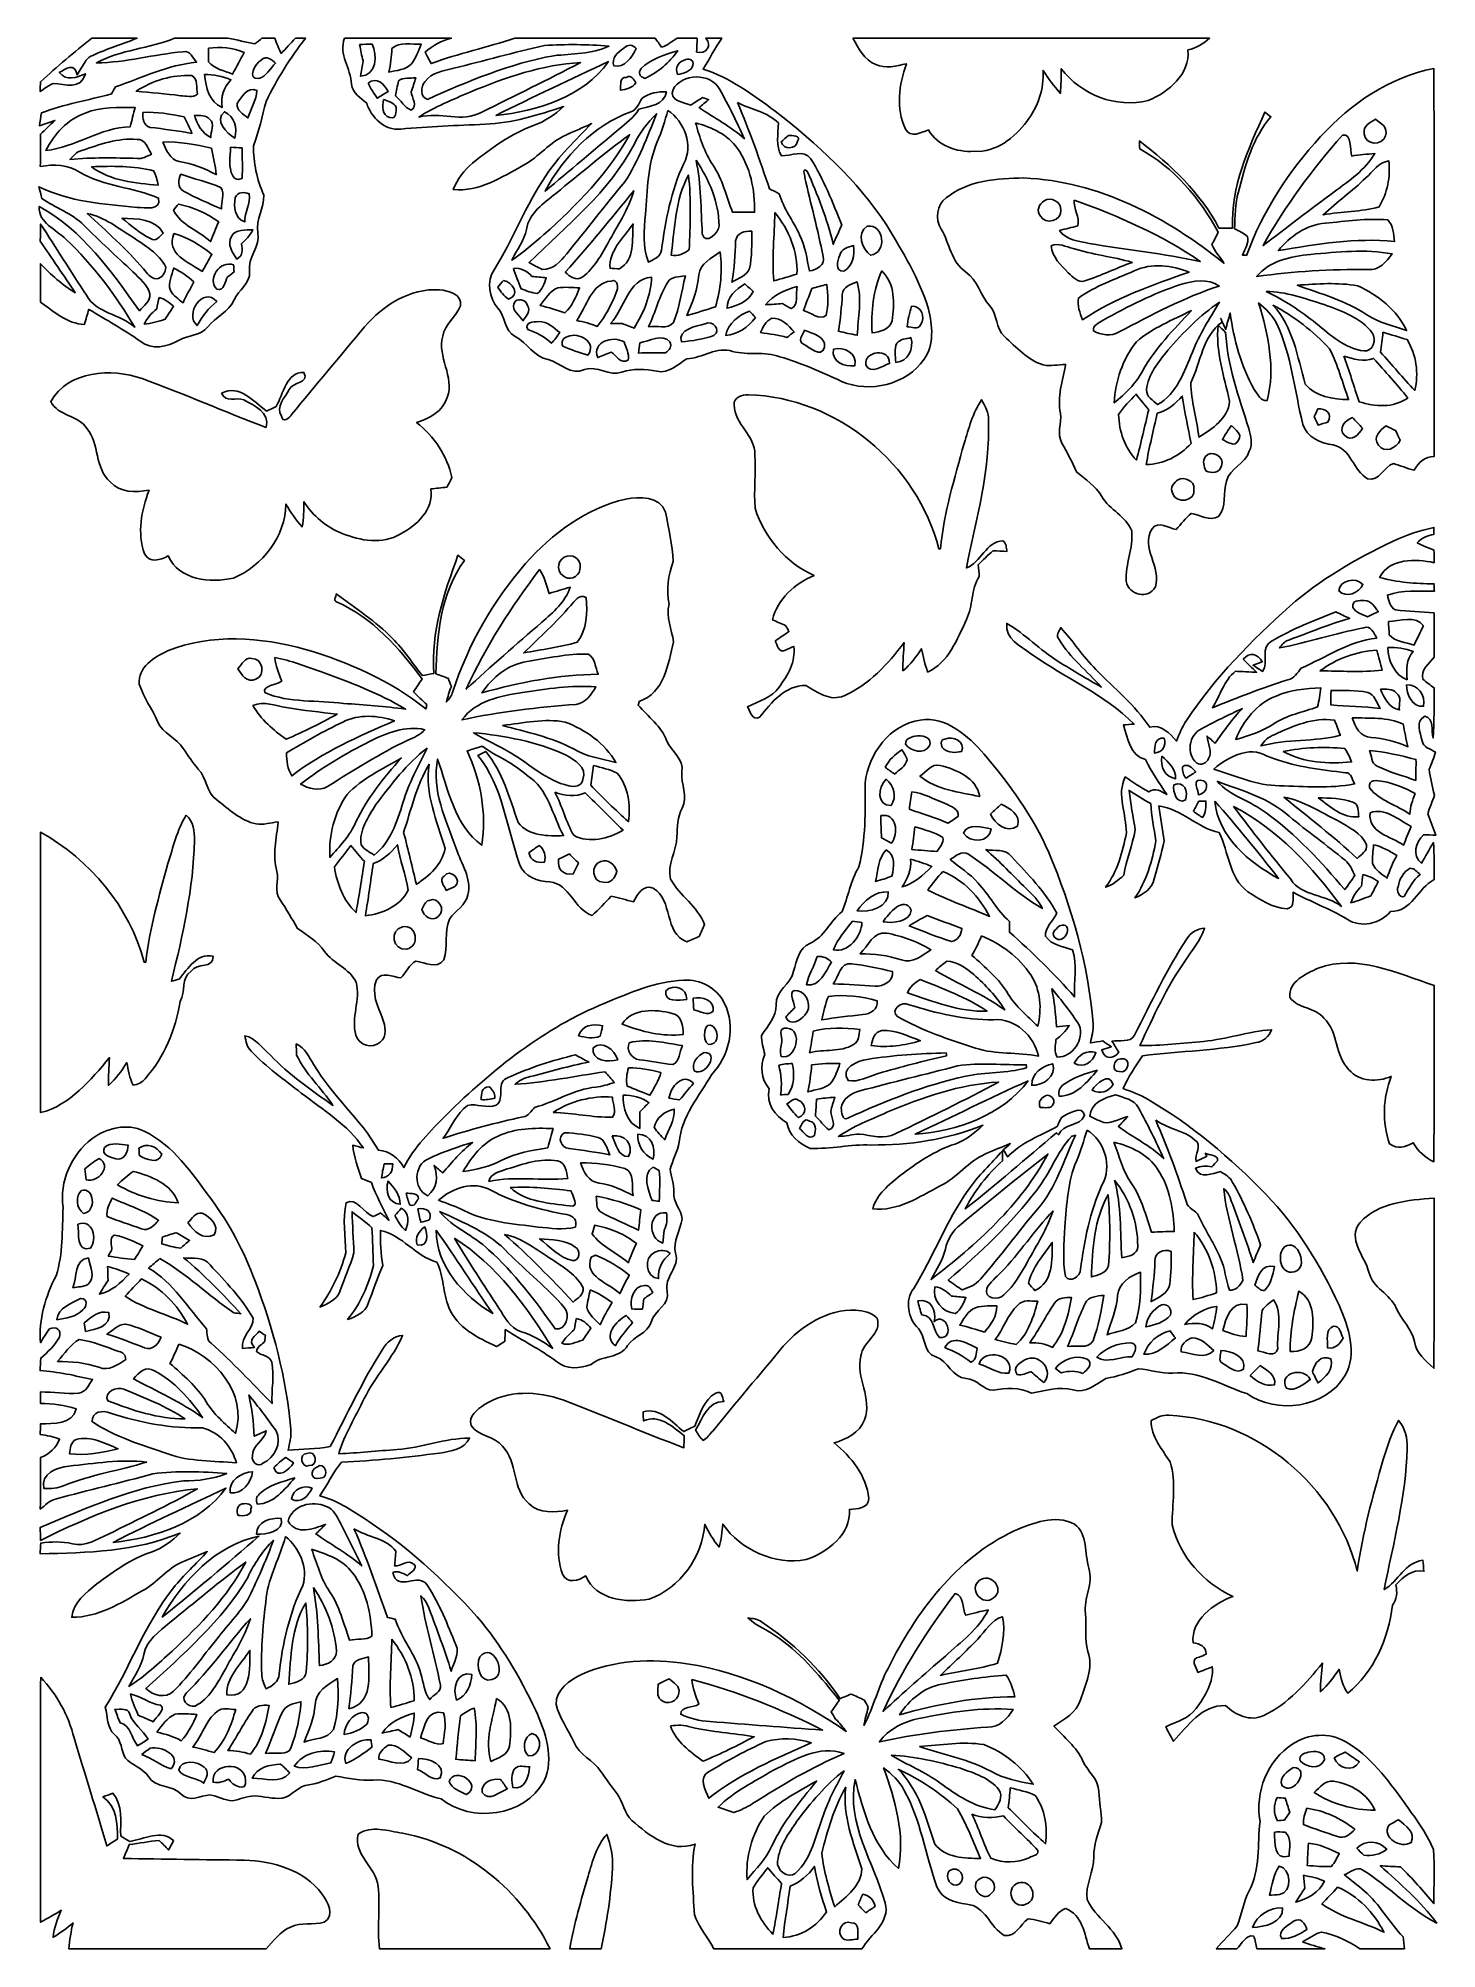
# Model space of a CAD drawing. Header units: centimetres. Extents: x -6.5 to 6.5, y -8.8 to 8.8.
import ezdxf

# ---------------------------------------------------------------- set-up
doc = ezdxf.new("R2010")
doc.units = ezdxf.units.CM
doc.header["$MEASUREMENT"] = 0
doc.layers.add('Camada 1', color=7, linetype='Continuous')

msp = doc.modelspace()

# ---------------------------------------------------------------- linework, layer by layer
at = {"layer": 'Camada 1'}
for points, knots in [([(-5.19289, 8.81944), (-5.19289, 8.81944), (-4.70005, 8.81944), (-4.70005, 8.81944), (-4.70005, 8.81944), (-4.61644, 8.80463), (-4.53495, 8.78028), (-4.45065, 8.76758), (-4.45065, 8.76758), (-4.43442, 8.78063), (-4.40231, 8.80638), (-4.38608, 8.81944), (-4.38608, 8.81944), (-4.38608, 8.81944), (-4.26861, 8.81944), (-4.26861, 8.81944), (-4.26861, 8.81944), (-4.25062, 8.77181), (-4.23087, 8.7249), (-4.2097, 8.67833), (-4.2097, 8.67833), (-4.16489, 8.72455), (-4.12184, 8.77216), (-4.07811, 8.81944), (-4.07811, 8.81944), (-4.07811, 8.81944), (-3.98356, 8.81944), (-3.98356, 8.81944), (-3.98356, 8.81944), (-4.12503, 8.63881), (-4.24921, 8.44303), (-4.34728, 8.23524), (-4.34728, 8.23524), (-4.38643, 8.09907), (-4.41218, 7.95937), (-4.46369, 7.82672), (-4.46369, 7.82672), (-4.46651, 7.67115), (-4.43264, 7.51416), (-4.36915, 7.37164), (-4.36915, 7.37164), (-4.36527, 7.25382), (-4.44641, 7.14587), (-4.42419, 7.02486), (-4.42419, 7.02486), (-4.39844, 6.89397), (-4.52437, 6.79626), (-4.50003, 6.66503), (-4.50003, 6.66503), (-4.48944, 6.5553), (-4.6048, 6.49605), (-4.64361, 6.40291), (-4.64361, 6.40291), (-4.69511, 6.2932), (-4.81295, 6.24487), (-4.88702, 6.15421), (-4.88702, 6.15421), (-4.95194, 6.07165), (-5.06659, 6.07871), (-5.15196, 6.03074), (-5.15196, 6.03074), (-5.2578, 5.969), (-5.40666, 5.93653), (-5.50898, 6.02156), (-5.50898, 6.02156), (-5.66137, 6.12951), (-5.82507, 6.21982), (-5.98487, 6.31613), (-5.98487, 6.31613), (-5.99792, 6.26921), (-6.01132, 6.22229), (-6.02509, 6.17536), (-6.02509, 6.17536), (-6.18455, 6.18455), (-6.30731, 6.29462), (-6.43078, 6.38352), (-6.43078, 6.38352), (-6.43113, 6.50134), (-6.43149, 6.61916), (-6.43149, 6.737), (-6.43149, 6.737), (-6.33482, 6.63575), (-6.22899, 6.54297), (-6.10941, 6.46923), (-6.10941, 6.46923), (-6.21665, 6.62834), (-6.32495, 6.78709), (-6.43254, 6.94584), (-6.43254, 6.94584), (-6.43149, 6.98534), (-6.42972, 7.06437), (-6.42902, 7.10388), (-6.42902, 7.10388), (-6.2865, 6.88552), (-6.15068, 6.66291), (-6.00569, 6.44596), (-6.00569, 6.44596), (-5.91255, 6.27732), (-5.69419, 6.27486), (-5.56048, 6.15032), (-5.56048, 6.15032), (-5.7351, 6.44596), (-5.94359, 6.7257), (-6.19441, 6.96136), (-6.19441, 6.96136), (-6.28473, 7.05696), (-6.45159, 7.10917), (-6.44172, 7.26581), (-6.44172, 7.26581), (-6.04414, 7.04708), (-5.77285, 6.66608), (-5.51709, 6.30273), (-5.51709, 6.30273), (-5.4797, 6.35), (-5.41372, 6.39022), (-5.42008, 6.45865), (-5.42008, 6.45865), (-5.44442, 6.54473), (-5.51673, 6.60293), (-5.57742, 6.66326), (-5.57742, 6.66326), (-5.73017, 6.80544), (-5.88432, 6.94619), (-6.03179, 7.09365), (-6.03179, 7.09365), (-6.14045, 7.20478), (-6.29284, 7.2524), (-6.41772, 7.33953), (-6.41772, 7.33953), (-6.42443, 7.36669), (-6.43819, 7.42068), (-6.44489, 7.44784), (-6.44489, 7.44784), (-6.16303, 7.30956), (-5.84588, 7.28732), (-5.53861, 7.25664), (-5.53861, 7.25664), (-5.46135, 7.26052), (-5.32024, 7.21854), (-5.34, 7.34342), (-5.34, 7.34342), (-5.57354, 7.44255), (-5.84059, 7.45208), (-6.06565, 7.58048), (-6.06565, 7.58048), (-6.17466, 7.65562), (-6.30624, 7.65562), (-6.4322, 7.63588), (-6.4322, 7.63588), (-6.43113, 7.73499), (-6.43078, 7.83449), (-6.43078, 7.93396), (-6.43078, 7.93396), (-6.38632, 7.9756), (-6.34188, 8.01758), (-6.29742, 8.05991), (-6.29742, 8.05991), (-6.34505, 8.04333), (-6.39268, 8.02745), (-6.44065, 8.01158), (-6.44065, 8.01158), (-6.43607, 8.04086), (-6.42691, 8.09978), (-6.42267, 8.1294), (-6.42267, 8.1294), (-6.21347, 8.21125), (-5.98981, 8.24618), (-5.77391, 8.30579), (-5.77391, 8.30579), (-5.76509, 8.32202), (-5.74745, 8.35483), (-5.73863, 8.37106), (-5.73863, 8.37106), (-5.49134, 8.45572), (-5.25463, 8.5732), (-4.99004, 8.59683), (-4.99004, 8.59683), (-5.02567, 8.63529), (-5.04718, 8.71078), (-5.11352, 8.6942), (-5.11352, 8.6942), (-5.38127, 8.67021), (-5.64409, 8.59542), (-5.91361, 8.59084), (-5.91361, 8.59084), (-5.69136, 8.71502), (-5.42642, 8.72243), (-5.19289, 8.81944)], [0, 0, 0, 0, 0.02083333, 0.02083333, 0.02083333, 0.02083333, 0.04166667, 0.04166667, 0.04166667, 0.04166667, 0.0625, 0.0625, 0.0625, 0.0625, 0.08333333, 0.08333333, 0.08333333, 0.08333333, 0.10416667, 0.10416667, 0.10416667, 0.10416667, 0.125, 0.125, 0.125, 0.125, 0.14583333, 0.14583333, 0.14583333, 0.14583333, 0.16666667, 0.16666667, 0.16666667, 0.16666667, 0.1875, 0.1875, 0.1875, 0.1875, 0.20833333, 0.20833333, 0.20833333, 0.20833333, 0.22916667, 0.22916667, 0.22916667, 0.22916667, 0.25, 0.25, 0.25, 0.25, 0.27083333, 0.27083333, 0.27083333, 0.27083333, 0.29166667, 0.29166667, 0.29166667, 0.29166667, 0.3125, 0.3125, 0.3125, 0.3125, 0.33333333, 0.33333333, 0.33333333, 0.33333333, 0.35416667, 0.35416667, 0.35416667, 0.35416667, 0.375, 0.375, 0.375, 0.375, 0.39583333, 0.39583333, 0.39583333, 0.39583333, 0.41666667, 0.41666667, 0.41666667, 0.41666667, 0.4375, 0.4375, 0.4375, 0.4375, 0.45833333, 0.45833333, 0.45833333, 0.45833333, 0.47916667, 0.47916667, 0.47916667, 0.47916667, 0.5, 0.5, 0.5, 0.5, 0.52083333, 0.52083333, 0.52083333, 0.52083333, 0.54166667, 0.54166667, 0.54166667, 0.54166667, 0.5625, 0.5625, 0.5625, 0.5625, 0.58333333, 0.58333333, 0.58333333, 0.58333333, 0.60416667, 0.60416667, 0.60416667, 0.60416667, 0.625, 0.625, 0.625, 0.625, 0.64583333, 0.64583333, 0.64583333, 0.64583333, 0.66666667, 0.66666667, 0.66666667, 0.66666667, 0.6875, 0.6875, 0.6875, 0.6875, 0.70833333, 0.70833333, 0.70833333, 0.70833333, 0.72916667, 0.72916667, 0.72916667, 0.72916667, 0.75, 0.75, 0.75, 0.75, 0.77083333, 0.77083333, 0.77083333, 0.77083333, 0.79166667, 0.79166667, 0.79166667, 0.79166667, 0.8125, 0.8125, 0.8125, 0.8125, 0.83333333, 0.83333333, 0.83333333, 0.83333333, 0.85416667, 0.85416667, 0.85416667, 0.85416667, 0.875, 0.875, 0.875, 0.875, 0.89583333, 0.89583333, 0.89583333, 0.89583333, 0.91666667, 0.91666667, 0.91666667, 0.91666667, 0.9375, 0.9375, 0.9375, 0.9375, 0.95833333, 0.95833333, 0.95833333, 0.95833333, 1, 1, 1, 1]), ([(-5.9577, 8.81944), (-5.9577, 8.81944), (-5.53931, 8.81944), (-5.53931, 8.81944), (-5.53931, 8.81944), (-5.67477, 8.76476), (-5.81518, 8.72243), (-5.94783, 8.66104), (-5.94783, 8.66104), (-6.0018, 8.64234), (-6.02721, 8.58872), (-6.05367, 8.54321), (-6.05367, 8.54321), (-6.06636, 8.5224), (-6.07905, 8.50194), (-6.09177, 8.48112), (-6.09177, 8.48112), (-6.11823, 8.59895), (-6.19441, 8.53969), (-6.25792, 8.50194), (-6.25792, 8.50194), (-6.18912, 8.42115), (-6.10059, 8.45396), (-6.01661, 8.49065), (-6.01661, 8.49065), (-6.05861, 8.33966), (-6.20148, 8.39399), (-6.31225, 8.40175), (-6.31225, 8.40175), (-6.35669, 8.38411), (-6.39375, 8.35236), (-6.43502, 8.32802), (-6.43502, 8.32802), (-6.43395, 8.35025), (-6.4322, 8.39434), (-6.43113, 8.41657), (-6.43113, 8.41657), (-6.27803, 8.55591), (-6.12069, 8.69102), (-5.9577, 8.81944)], [0, 0, 0, 0, 0.09090909, 0.09090909, 0.09090909, 0.09090909, 0.18181818, 0.18181818, 0.18181818, 0.18181818, 0.27272727, 0.27272727, 0.27272727, 0.27272727, 0.36363636, 0.36363636, 0.36363636, 0.36363636, 0.45454545, 0.45454545, 0.45454545, 0.45454545, 0.54545455, 0.54545455, 0.54545455, 0.54545455, 0.63636364, 0.63636364, 0.63636364, 0.63636364, 0.72727273, 0.72727273, 0.72727273, 0.72727273, 0.81818182, 0.81818182, 0.81818182, 0.81818182, 1, 1, 1, 1]), ([(-3.62479, 8.81944), (-3.62479, 8.81944), (-2.63666, 8.81944), (-2.63666, 8.81944), (-2.63666, 8.81944), (-2.72732, 8.79756), (-2.81057, 8.75276), (-2.88042, 8.69068), (-2.88042, 8.69068), (-2.86666, 8.66457), (-2.83951, 8.61201), (-2.82575, 8.58555), (-2.82575, 8.58555), (-2.5721, 8.67762), (-2.30823, 8.73653), (-2.05139, 8.81944), (-2.05139, 8.81944), (-2.05139, 8.81944), (-0.75671, 8.81944), (-0.75671, 8.81944), (-0.75671, 8.81944), (-0.74188, 8.79897), (-0.71225, 8.7577), (-0.69744, 8.73724), (-0.69744, 8.73724), (-0.64416, 8.75276), (-0.60147, 8.79051), (-0.55491, 8.81944), (-0.55491, 8.81944), (-0.55491, 8.81944), (-0.38664, 8.81944), (-0.38664, 8.81944), (-0.38664, 8.81944), (-0.38664, 8.81944), (-0.36936, 8.81909), (-0.36936, 8.81909), (-0.36936, 8.81909), (-0.37041, 8.78699), (-0.37287, 8.72278), (-0.37394, 8.69068), (-0.37394, 8.69068), (-0.28928, 8.66633), (-0.22472, 8.751), (-0.28928, 8.81944), (-0.28928, 8.81944), (-0.28928, 8.81944), (-0.14145, 8.81944), (-0.14145, 8.81944), (-0.14145, 8.81944), (-0.20355, 8.72701), (-0.25541, 8.62859), (-0.31433, 8.53439), (-0.31433, 8.53439), (-0.06631, 8.45678), (0.14323, 8.29662), (0.35102, 8.14634), (0.35102, 8.14634), (0.73659, 7.84436), (1.10771, 7.50992), (1.37759, 7.09719), (1.37759, 7.09719), (1.52752, 6.84917), (1.68168, 6.59835), (1.76635, 6.3193), (1.76635, 6.3193), (1.80304, 6.16832), (1.82104, 5.99052), (1.72649, 5.85645), (1.72649, 5.85645), (1.56245, 5.61974), (1.22378, 5.54143), (0.96307, 5.65009), (0.96307, 5.65009), (0.77998, 5.74145), (0.58914, 5.81907), (0.39334, 5.87903), (0.39334, 5.87903), (0.2533, 5.93124), (0.10159, 5.89033), (-0.04127, 5.92666), (-0.04127, 5.92666), (-0.18837, 5.98028), (-0.31784, 5.86422), (-0.46355, 5.86034), (-0.46355, 5.86034), (-0.54821, 5.80918), (-0.63146, 5.71994), (-0.73942, 5.74533), (-0.73942, 5.74533), (-0.84807, 5.7665), (-0.95885, 5.77144), (-1.06503, 5.7358), (-1.06503, 5.7358), (-1.1818, 5.69453), (-1.29151, 5.80107), (-1.40864, 5.76085), (-1.40864, 5.76085), (-1.53599, 5.70123), (-1.62842, 5.82365), (-1.74412, 5.85223), (-1.74412, 5.85223), (-1.87501, 5.87621), (-1.93781, 6.00709), (-2.04998, 6.06602), (-2.04998, 6.06602), (-2.14841, 6.12034), (-2.13888, 6.2491), (-2.20768, 6.32707), (-2.20768, 6.32707), (-2.28811, 6.42231), (-2.31739, 6.57401), (-2.24296, 6.68019), (-2.24296, 6.68019), (-2.06798, 6.961), (-1.95297, 7.27533), (-1.766, 7.54944), (-1.766, 7.54944), (-1.64994, 7.73041), (-1.49189, 7.87788), (-1.34338, 8.03168), (-1.34338, 8.03168), (-1.42205, 7.99465), (-1.50213, 7.96148), (-1.58114, 7.92514), (-1.58114, 7.92514), (-1.73002, 7.86058), (-1.82845, 7.72266), (-1.97131, 7.6475), (-1.97131, 7.6475), (-2.17134, 7.53779), (-2.38125, 7.39846), (-2.62008, 7.42244), (-2.62008, 7.42244), (-2.58268, 7.51769), (-2.52201, 7.6027), (-2.44157, 7.66621), (-2.44157, 7.66621), (-2.27153, 7.80625), (-2.08845, 7.93679), (-1.87995, 8.01263), (-1.87995, 8.01263), (-1.77517, 8.04897), (-1.68451, 8.11494), (-1.60231, 8.18832), (-1.60231, 8.18832), (-1.83761, 8.10965), (-2.07715, 8.03557), (-2.32692, 8.02498), (-2.32692, 8.02498), (-2.58692, 8.01546), (-2.84656, 8.00206), (-3.10585, 7.98124), (-3.10585, 7.98124), (-3.25402, 7.9629), (-3.37784, 8.08813), (-3.41948, 8.22078), (-3.41948, 8.22078), (-3.47591, 8.26875), (-3.55318, 8.31144), (-3.55917, 8.39399), (-3.55917, 8.39399), (-3.56658, 8.54109), (-3.67911, 8.66986), (-3.62479, 8.81944)], [0, 0, 0, 0, 0.02380952, 0.02380952, 0.02380952, 0.02380952, 0.04761905, 0.04761905, 0.04761905, 0.04761905, 0.07142857, 0.07142857, 0.07142857, 0.07142857, 0.0952381, 0.0952381, 0.0952381, 0.0952381, 0.11904762, 0.11904762, 0.11904762, 0.11904762, 0.14285714, 0.14285714, 0.14285714, 0.14285714, 0.16666667, 0.16666667, 0.16666667, 0.16666667, 0.19047619, 0.19047619, 0.19047619, 0.19047619, 0.21428571, 0.21428571, 0.21428571, 0.21428571, 0.23809524, 0.23809524, 0.23809524, 0.23809524, 0.26190476, 0.26190476, 0.26190476, 0.26190476, 0.28571429, 0.28571429, 0.28571429, 0.28571429, 0.30952381, 0.30952381, 0.30952381, 0.30952381, 0.33333333, 0.33333333, 0.33333333, 0.33333333, 0.35714286, 0.35714286, 0.35714286, 0.35714286, 0.38095238, 0.38095238, 0.38095238, 0.38095238, 0.4047619, 0.4047619, 0.4047619, 0.4047619, 0.42857143, 0.42857143, 0.42857143, 0.42857143, 0.45238095, 0.45238095, 0.45238095, 0.45238095, 0.47619048, 0.47619048, 0.47619048, 0.47619048, 0.5, 0.5, 0.5, 0.5, 0.52380952, 0.52380952, 0.52380952, 0.52380952, 0.54761905, 0.54761905, 0.54761905, 0.54761905, 0.57142857, 0.57142857, 0.57142857, 0.57142857, 0.5952381, 0.5952381, 0.5952381, 0.5952381, 0.61904762, 0.61904762, 0.61904762, 0.61904762, 0.64285714, 0.64285714, 0.64285714, 0.64285714, 0.66666667, 0.66666667, 0.66666667, 0.66666667, 0.69047619, 0.69047619, 0.69047619, 0.69047619, 0.71428571, 0.71428571, 0.71428571, 0.71428571, 0.73809524, 0.73809524, 0.73809524, 0.73809524, 0.76190476, 0.76190476, 0.76190476, 0.76190476, 0.78571429, 0.78571429, 0.78571429, 0.78571429, 0.80952381, 0.80952381, 0.80952381, 0.80952381, 0.83333333, 0.83333333, 0.83333333, 0.83333333, 0.85714286, 0.85714286, 0.85714286, 0.85714286, 0.88095238, 0.88095238, 0.88095238, 0.88095238, 0.9047619, 0.9047619, 0.9047619, 0.9047619, 0.92857143, 0.92857143, 0.92857143, 0.92857143, 0.95238095, 0.95238095, 0.95238095, 0.95238095, 1, 1, 1, 1]), ([(1.0689, 8.81944), (1.0689, 8.81944), (4.36138, 8.81944), (4.36138, 8.81944), (4.36138, 8.81944), (4.30283, 8.76935), (4.23862, 8.72596), (4.16172, 8.71184), (4.16172, 8.71184), (4.18007, 8.48642), (3.98356, 8.32237), (3.79518, 8.2437), (3.79518, 8.2437), (3.49956, 8.16963), (3.175, 8.29768), (2.99191, 8.53757), (2.99191, 8.53757), (2.99225, 8.46137), (2.99013, 8.38552), (2.98414, 8.30968), (2.98414, 8.30968), (2.92488, 8.37564), (2.8716, 8.4469), (2.82468, 8.5224), (2.82468, 8.5224), (2.83386, 8.35307), (2.77636, 8.18585), (2.67404, 8.0518), (2.67404, 8.0518), (2.56046, 7.89834), (2.38865, 7.76252), (2.18722, 7.77521), (2.18722, 7.77521), (2.02318, 7.76534), (1.85278, 7.82708), (1.76564, 7.97242), (1.76564, 7.97242), (1.69438, 7.94985), (1.60372, 7.89199), (1.55397, 7.97983), (1.55397, 7.97983), (1.46332, 8.16786), (1.49506, 8.39257), (1.56245, 8.58343), (1.56245, 8.58343), (1.47038, 8.56191), (1.36913, 8.53439), (1.27881, 8.57778), (1.27881, 8.57778), (1.17333, 8.61942), (1.12006, 8.72596), (1.0689, 8.81944)], [0, 0, 0, 0, 0.07142857, 0.07142857, 0.07142857, 0.07142857, 0.14285714, 0.14285714, 0.14285714, 0.14285714, 0.21428571, 0.21428571, 0.21428571, 0.21428571, 0.28571429, 0.28571429, 0.28571429, 0.28571429, 0.35714286, 0.35714286, 0.35714286, 0.35714286, 0.42857143, 0.42857143, 0.42857143, 0.42857143, 0.5, 0.5, 0.5, 0.5, 0.57142857, 0.57142857, 0.57142857, 0.57142857, 0.64285714, 0.64285714, 0.64285714, 0.64285714, 0.71428571, 0.71428571, 0.71428571, 0.71428571, 0.78571429, 0.78571429, 0.78571429, 0.78571429, 0.85714286, 0.85714286, 0.85714286, 0.85714286, 1, 1, 1, 1]), ([(-4.88068, 8.7263), (-4.88068, 8.7263), (-4.88068, 8.7263), (-4.88068, 8.7263), (-4.88068, 8.7263), (-4.88068, 8.69526), (-4.88032, 8.63317), (-4.87997, 8.60178), (-4.87997, 8.60178), (-4.82564, 8.53404), (-4.73321, 8.5217), (-4.65771, 8.48748), (-4.65771, 8.48748), (-4.62385, 8.55521), (-4.5847, 8.62012), (-4.55117, 8.68821), (-4.55117, 8.68821), (-4.65596, 8.72948), (-4.76919, 8.74606), (-4.88068, 8.7263)], [0, 0, 0, 0, 0.16666667, 0.16666667, 0.16666667, 0.16666667, 0.33333333, 0.33333333, 0.33333333, 0.33333333, 0.5, 0.5, 0.5, 0.5, 0.66666667, 0.66666667, 0.66666667, 0.66666667, 1, 1, 1, 1]), ([(-4.39208, 8.618), (-4.39208, 8.618), (-4.39208, 8.618), (-4.39208, 8.618), (-4.39208, 8.618), (-4.45135, 8.59084), (-4.5272, 8.43456), (-4.4143, 8.4462), (-4.4143, 8.4462), (-4.34693, 8.4656), (-4.31165, 8.54286), (-4.25979, 8.58766), (-4.25979, 8.58766), (-4.29965, 8.61907), (-4.34374, 8.6688), (-4.39208, 8.618)], [0, 0, 0, 0, 0.2, 0.2, 0.2, 0.2, 0.4, 0.4, 0.4, 0.4, 0.6, 0.6, 0.6, 0.6, 1, 1, 1, 1]), ([(-3.48438, 8.76018), (-3.48438, 8.76018), (-3.48438, 8.76018), (-3.48438, 8.76018), (-3.48438, 8.76018), (-3.4752, 8.70972), (-3.46569, 8.65928), (-3.45298, 8.60954), (-3.45298, 8.60954), (-3.4618, 8.56297), (-3.46957, 8.51605), (-3.47556, 8.46878), (-3.47556, 8.46878), (-3.32809, 8.47654), (-3.31964, 8.66069), (-3.37007, 8.76546), (-3.37007, 8.76546), (-3.40818, 8.76405), (-3.44628, 8.76229), (-3.48438, 8.76018)], [0, 0, 0, 0, 0.16666667, 0.16666667, 0.16666667, 0.16666667, 0.33333333, 0.33333333, 0.33333333, 0.33333333, 0.5, 0.5, 0.5, 0.5, 0.66666667, 0.66666667, 0.66666667, 0.66666667, 1, 1, 1, 1]), ([(-3.18664, 8.72525), (-3.18664, 8.72525), (-3.18664, 8.72525), (-3.18664, 8.72525), (-3.18664, 8.72525), (-3.19229, 8.65187), (-3.19758, 8.57849), (-3.21522, 8.50723), (-3.21522, 8.50723), (-3.14325, 8.5217), (-3.06, 8.52628), (-3.00672, 8.58343), (-3.00672, 8.58343), (-2.96298, 8.63564), (-2.94393, 8.70302), (-2.9157, 8.7637), (-2.9157, 8.7637), (-3.00426, 8.76158), (-3.11467, 8.79051), (-3.18664, 8.72525)], [0, 0, 0, 0, 0.16666667, 0.16666667, 0.16666667, 0.16666667, 0.33333333, 0.33333333, 0.33333333, 0.33333333, 0.5, 0.5, 0.5, 0.5, 0.66666667, 0.66666667, 0.66666667, 0.66666667, 1, 1, 1, 1]), ([(-1.7787, 8.75206), (-1.7787, 8.75206), (-1.7787, 8.75206), (-1.7787, 8.75206), (-1.7787, 8.75206), (-2.05951, 8.69033), (-2.33644, 8.60954), (-2.61654, 8.54321), (-2.61654, 8.54321), (-2.70827, 8.51464), (-2.82151, 8.50618), (-2.87972, 8.41903), (-2.87972, 8.41903), (-2.92169, 8.37423), (-2.92946, 8.27263), (-2.85679, 8.255), (-2.85679, 8.255), (-2.4825, 8.42362), (-2.09868, 8.58379), (-1.69262, 8.65822), (-1.69262, 8.65822), (-1.52152, 8.67656), (-1.34301, 8.67021), (-1.18321, 8.74535), (-1.18321, 8.74535), (-1.38077, 8.7637), (-1.5808, 8.7637), (-1.7787, 8.75206)], [0, 0, 0, 0, 0.125, 0.125, 0.125, 0.125, 0.25, 0.25, 0.25, 0.25, 0.375, 0.375, 0.375, 0.375, 0.5, 0.5, 0.5, 0.5, 0.625, 0.625, 0.625, 0.625, 0.75, 0.75, 0.75, 0.75, 1, 1, 1, 1]), ([(-1.04634, 8.7263), (-1.04634, 8.7263), (-1.04634, 8.7263), (-1.04634, 8.7263), (-1.04634, 8.7263), (-1.0996, 8.69138), (-1.16557, 8.63529), (-1.137, 8.56438), (-1.137, 8.56438), (-1.04034, 8.54004), (-0.96908, 8.64834), (-0.93169, 8.72313), (-0.93169, 8.72313), (-0.96731, 8.7644), (-1.00576, 8.76546), (-1.04634, 8.7263)], [0, 0, 0, 0, 0.2, 0.2, 0.2, 0.2, 0.4, 0.4, 0.4, 0.4, 0.6, 0.6, 0.6, 0.6, 1, 1, 1, 1]), ([(-0.88618, 8.53828), (-0.88618, 8.53828), (-0.88618, 8.53828), (-0.88618, 8.53828), (-0.88618, 8.53828), (-0.91934, 8.49665), (-0.89992, 8.46419), (-0.85124, 8.44867), (-0.85124, 8.44867), (-0.73025, 8.50547), (-0.62442, 8.59401), (-0.54856, 8.70408), (-0.54856, 8.70408), (-0.6664, 8.66387), (-0.79657, 8.6307), (-0.88618, 8.53828)], [0, 0, 0, 0, 0.2, 0.2, 0.2, 0.2, 0.4, 0.4, 0.4, 0.4, 0.6, 0.6, 0.6, 0.6, 1, 1, 1, 1]), ([(-5.54777, 8.32943), (-5.54777, 8.32943), (-5.54777, 8.32943), (-5.54777, 8.32943), (-5.54777, 8.32943), (-5.41126, 8.31708), (-5.27473, 8.3065), (-5.13891, 8.28886), (-5.13891, 8.28886), (-5.08776, 8.28886), (-5.02532, 8.26558), (-4.98228, 8.30333), (-4.98228, 8.30333), (-4.99251, 8.358), (-4.97557, 8.44549), (-5.03237, 8.47442), (-5.03237, 8.47442), (-5.21404, 8.48395), (-5.39679, 8.42926), (-5.54777, 8.32943)], [0, 0, 0, 0, 0.16666667, 0.16666667, 0.16666667, 0.16666667, 0.33333333, 0.33333333, 0.33333333, 0.33333333, 0.5, 0.5, 0.5, 0.5, 0.66666667, 0.66666667, 0.66666667, 0.66666667, 1, 1, 1, 1]), ([(-4.91808, 8.48289), (-4.91808, 8.48289), (-4.91808, 8.48289), (-4.91808, 8.48289), (-4.91808, 8.48289), (-4.90007, 8.36541), (-4.8768, 8.23241), (-4.75402, 8.1795), (-4.75402, 8.1795), (-4.76744, 8.27687), (-4.74098, 8.36507), (-4.67289, 8.43562), (-4.67289, 8.43562), (-4.75085, 8.46737), (-4.83305, 8.48748), (-4.91808, 8.48289)], [0, 0, 0, 0, 0.2, 0.2, 0.2, 0.2, 0.4, 0.4, 0.4, 0.4, 0.6, 0.6, 0.6, 0.6, 1, 1, 1, 1]), ([(-3.40571, 8.40351), (-3.40571, 8.40351), (-3.40571, 8.40351), (-3.40571, 8.40351), (-3.40571, 8.40351), (-3.38384, 8.35377), (-3.35173, 8.31003), (-3.3221, 8.26487), (-3.3221, 8.26487), (-3.28894, 8.28569), (-3.25613, 8.30615), (-3.22262, 8.32626), (-3.22262, 8.32626), (-3.25542, 8.39646), (-3.32916, 8.46807), (-3.40571, 8.40351)], [0, 0, 0, 0, 0.2, 0.2, 0.2, 0.2, 0.4, 0.4, 0.4, 0.4, 0.6, 0.6, 0.6, 0.6, 1, 1, 1, 1]), ([(-2.46486, 8.32272), (-2.46486, 8.32272), (-2.46486, 8.32272), (-2.46486, 8.32272), (-2.46486, 8.32272), (-2.62466, 8.25076), (-2.79047, 8.18832), (-2.93758, 8.0913), (-2.93758, 8.0913), (-2.7453, 8.14422), (-2.53717, 8.03345), (-2.35761, 8.13752), (-2.35761, 8.13752), (-2.0521, 8.28639), (-1.7473, 8.43808), (-1.44497, 8.59367), (-1.44497, 8.59367), (-1.79987, 8.57673), (-2.13924, 8.45572), (-2.46486, 8.32272)], [0, 0, 0, 0, 0.16666667, 0.16666667, 0.16666667, 0.16666667, 0.33333333, 0.33333333, 0.33333333, 0.33333333, 0.5, 0.5, 0.5, 0.5, 0.66666667, 0.66666667, 0.66666667, 0.66666667, 1, 1, 1, 1]), ([(-2.22708, 8.10648), (-2.22708, 8.10648), (-2.22708, 8.10648), (-2.22708, 8.10648), (-2.22708, 8.10648), (-1.84255, 8.14563), (-1.42275, 8.27617), (-1.18745, 8.60319), (-1.18745, 8.60319), (-1.53492, 8.4395), (-1.88348, 8.27757), (-2.22708, 8.10648)], [0, 0, 0, 0, 0.25, 0.25, 0.25, 0.25, 0.5, 0.5, 0.5, 0.5, 1, 1, 1, 1]), ([(-1.07738, 8.34107), (-1.07738, 8.34107), (-1.07738, 8.34107), (-1.07738, 8.34107), (-1.07738, 8.34107), (-1.0234, 8.34672), (-0.96767, 8.35906), (-0.93556, 8.4081), (-0.93556, 8.4081), (-0.95355, 8.43526), (-0.97895, 8.48571), (-1.01988, 8.4582), (-1.01988, 8.4582), (-1.09078, 8.46137), (-1.07068, 8.38729), (-1.07738, 8.34107)], [0, 0, 0, 0, 0.2, 0.2, 0.2, 0.2, 0.4, 0.4, 0.4, 0.4, 0.6, 0.6, 0.6, 0.6, 1, 1, 1, 1]), ([(-0.5916, 8.34637), (-0.5916, 8.34637), (-0.5916, 8.34637), (-0.5916, 8.34637), (-0.5916, 8.34637), (-0.63253, 8.24264), (-0.49423, 8.22501), (-0.42721, 8.20243), (-0.42721, 8.20243), (-0.39158, 8.22606), (-0.3556, 8.249), (-0.31962, 8.27193), (-0.31962, 8.27193), (-0.30127, 8.26523), (-0.28292, 8.25853), (-0.26423, 8.25182), (-0.26423, 8.25182), (-0.28609, 8.23382), (-0.32914, 8.19784), (-0.35102, 8.17986), (-0.35102, 8.17986), (-0.21237, 8.08284), (-0.05961, 8.00593), (0.06667, 7.89094), (0.06667, 7.89094), (-0.00246, 8.04615), (-0.07832, 8.19855), (-0.16121, 8.34672), (-0.16121, 8.34672), (-0.24236, 8.50406), (-0.51082, 8.49524), (-0.5916, 8.34637)], [0, 0, 0, 0, 0.11111111, 0.11111111, 0.11111111, 0.11111111, 0.22222222, 0.22222222, 0.22222222, 0.22222222, 0.33333333, 0.33333333, 0.33333333, 0.33333333, 0.44444444, 0.44444444, 0.44444444, 0.44444444, 0.55555556, 0.55555556, 0.55555556, 0.55555556, 0.66666667, 0.66666667, 0.66666667, 0.66666667, 0.77777778, 0.77777778, 0.77777778, 0.77777778, 1, 1, 1, 1]), ([(-0.47412, 8.62188), (-0.47412, 8.62188), (-0.47412, 8.62188), (-0.47412, 8.62188), (-0.47412, 8.62188), (-0.53586, 8.60707), (-0.58278, 8.5471), (-0.54926, 8.48465), (-0.54926, 8.48465), (-0.49635, 8.49312), (-0.4205, 8.51394), (-0.40886, 8.57179), (-0.40886, 8.57179), (-0.39475, 8.6173), (-0.43814, 8.63211), (-0.47412, 8.62188)], [0, 0, 0, 0, 0.2, 0.2, 0.2, 0.2, 0.4, 0.4, 0.4, 0.4, 0.6, 0.6, 0.6, 0.6, 1, 1, 1, 1]), ([(5.38551, 7.91245), (5.66596, 8.21266), (6.02121, 8.46348), (6.43183, 8.53934), (6.43183, 8.53934), (6.43502, 7.34554), (6.43078, 6.15138), (6.43395, 4.95723), (6.43395, 4.95723), (6.34787, 4.95864), (6.29038, 4.89902), (6.2491, 4.83129), (6.2491, 4.83129), (6.18418, 4.84823), (6.1221, 4.87362), (6.05825, 4.89196), (6.05825, 4.89196), (5.96618, 4.86409), (5.93054, 4.72193), (5.81942, 4.75014), (5.81942, 4.75014), (5.68713, 4.82811), (5.66561, 5.03273), (5.50087, 5.06448), (5.50087, 5.06448), (5.38656, 5.08034), (5.25604, 5.13186), (5.22252, 5.25426), (5.22252, 5.25426), (5.14456, 5.56365), (5.11951, 5.89068), (4.98086, 6.18243), (4.98086, 6.18243), (4.94488, 6.2618), (4.87927, 6.32037), (4.814, 6.37504), (4.814, 6.37504), (4.90185, 6.08717), (4.96958, 5.77249), (4.89338, 5.47475), (4.89338, 5.47475), (4.82952, 5.46593), (4.80413, 5.53402), (4.77343, 5.576), (4.77343, 5.576), (4.65208, 5.79296), (4.58435, 6.03673), (4.55117, 6.2819), (4.55117, 6.2819), (4.53636, 6.23181), (4.52296, 6.18137), (4.51026, 6.13056), (4.51026, 6.13056), (4.49438, 6.16479), (4.47886, 6.19901), (4.46405, 6.23322), (4.46405, 6.23322), (4.46687, 6.2244), (4.47286, 6.20747), (4.47569, 6.19865), (4.47569, 6.19865), (4.29965, 6.07272), (4.27743, 5.82541), (4.18818, 5.63915), (4.18818, 5.63915), (4.19135, 5.47088), (4.24003, 5.30365), (4.26332, 5.13644), (4.26332, 5.13644), (4.38572, 5.21229), (4.53424, 5.31035), (4.54483, 5.4677), (4.54483, 5.4677), (4.4965, 5.69948), (4.41395, 5.93019), (4.44005, 6.17114), (4.44005, 6.17114), (4.46263, 6.14856), (4.48556, 6.12598), (4.50849, 6.1034), (4.50849, 6.1034), (4.52542, 5.79649), (4.63373, 5.5065), (4.72193, 5.21475), (4.72193, 5.21475), (4.7431, 5.14809), (4.76179, 5.0733), (4.72756, 5.00698), (4.72756, 5.00698), (4.69335, 4.88879), (4.54447, 4.85104), (4.51696, 4.72968), (4.51696, 4.72968), (4.48168, 4.62385), (4.52296, 4.49438), (4.44358, 4.40477), (4.44358, 4.40477), (4.3635, 4.35044), (4.27426, 4.42277), (4.19206, 4.43264), (4.19206, 4.43264), (4.13878, 4.38962), (4.09928, 4.3328), (4.052, 4.28412), (4.052, 4.28412), (3.98215, 4.29718), (3.88549, 4.3702), (3.83151, 4.29012), (3.83151, 4.29012), (3.71792, 4.11797), (3.92219, 3.93276), (3.86079, 3.7532), (3.86079, 3.7532), (3.79518, 3.63395), (3.61385, 3.67805), (3.59163, 3.80576), (3.59163, 3.80576), (3.58069, 3.96275), (3.65901, 4.11339), (3.64208, 4.27036), (3.64208, 4.27036), (3.58951, 4.40655), (3.43782, 4.46439), (3.36585, 4.58823), (3.36585, 4.58823), (3.31223, 4.68665), (3.21522, 4.7438), (3.13407, 4.81541), (3.13407, 4.81541), (3.09104, 4.90536), (3.04799, 4.99533), (2.99861, 5.08212), (2.99861, 5.08212), (2.94604, 5.16573), (2.99861, 5.26415), (2.9845, 5.35445), (2.9845, 5.35445), (2.95275, 5.50721), (3.00496, 5.65855), (3.03213, 5.80777), (3.03213, 5.80777), (2.96333, 5.80602), (2.89382, 5.78908), (2.82575, 5.80284), (2.82575, 5.80284), (2.68076, 5.84975), (2.57562, 5.96652), (2.46661, 6.06636), (2.46661, 6.06636), (2.38266, 6.13833), (2.407, 6.26779), (2.33291, 6.34717), (2.33291, 6.34717), (2.24754, 6.44525), (2.21896, 6.58495), (2.10925, 6.66184), (2.10925, 6.66184), (1.9759, 6.75286), (1.96037, 6.92643), (1.88419, 7.05801), (1.88419, 7.05801), (1.82527, 7.15186), (1.84009, 7.2785), (1.93004, 7.34659), (1.93004, 7.34659), (2.12972, 7.50569), (2.40205, 7.52651), (2.64795, 7.52934), (2.64795, 7.52934), (3.33409, 7.5004), (3.96909, 7.16704), (4.49333, 6.74229), (4.49333, 6.74229), (4.46263, 6.80366), (4.40513, 6.84954), (4.38291, 6.91479), (4.38291, 6.91479), (4.39773, 6.94302), (4.42665, 6.99947), (4.44112, 7.02734), (4.44112, 7.02734), (4.27284, 7.33882), (4.03048, 7.62635), (3.71581, 7.7978), (3.71581, 7.7978), (3.7151, 7.81649), (3.71369, 7.85318), (3.71298, 7.87152), (3.71298, 7.87152), (4.00368, 7.64892), (4.27708, 7.39457), (4.44746, 7.06508), (4.44746, 7.06508), (4.47886, 7.06542), (4.54096, 7.06649), (4.572, 7.06683), (4.572, 7.06683), (4.55682, 7.44677), (4.71945, 7.79885), (4.8715, 8.13716), (4.8715, 8.13716), (4.88526, 8.12658), (4.91348, 8.10506), (4.9276, 8.09448), (4.9276, 8.09448), (4.75791, 7.89939), (4.69053, 7.6447), (4.62774, 7.40021), (4.62774, 7.40021), (4.59598, 7.29014), (4.59422, 7.17479), (4.5921, 7.06084), (4.5921, 7.06084), (4.63444, 7.04179), (4.67359, 7.01815), (4.71028, 6.98958), (4.71028, 6.98958), (4.7251, 6.92608), (4.6877, 6.8721), (4.66372, 6.81708), (4.66372, 6.81708), (4.67359, 6.81637), (4.69299, 6.81531), (4.70288, 6.8146), (4.70288, 6.8146), (4.85034, 7.22312), (5.09376, 7.59283), (5.38551, 7.91245)], [0, 0, 0, 0, 0.01724138, 0.01724138, 0.01724138, 0.01724138, 0.03448276, 0.03448276, 0.03448276, 0.03448276, 0.05172414, 0.05172414, 0.05172414, 0.05172414, 0.06896552, 0.06896552, 0.06896552, 0.06896552, 0.0862069, 0.0862069, 0.0862069, 0.0862069, 0.10344828, 0.10344828, 0.10344828, 0.10344828, 0.12068966, 0.12068966, 0.12068966, 0.12068966, 0.13793103, 0.13793103, 0.13793103, 0.13793103, 0.15517241, 0.15517241, 0.15517241, 0.15517241, 0.17241379, 0.17241379, 0.17241379, 0.17241379, 0.18965517, 0.18965517, 0.18965517, 0.18965517, 0.20689655, 0.20689655, 0.20689655, 0.20689655, 0.22413793, 0.22413793, 0.22413793, 0.22413793, 0.24137931, 0.24137931, 0.24137931, 0.24137931, 0.25862069, 0.25862069, 0.25862069, 0.25862069, 0.27586207, 0.27586207, 0.27586207, 0.27586207, 0.29310345, 0.29310345, 0.29310345, 0.29310345, 0.31034483, 0.31034483, 0.31034483, 0.31034483, 0.32758621, 0.32758621, 0.32758621, 0.32758621, 0.34482759, 0.34482759, 0.34482759, 0.34482759, 0.36206897, 0.36206897, 0.36206897, 0.36206897, 0.37931034, 0.37931034, 0.37931034, 0.37931034, 0.39655172, 0.39655172, 0.39655172, 0.39655172, 0.4137931, 0.4137931, 0.4137931, 0.4137931, 0.43103448, 0.43103448, 0.43103448, 0.43103448, 0.44827586, 0.44827586, 0.44827586, 0.44827586, 0.46551724, 0.46551724, 0.46551724, 0.46551724, 0.48275862, 0.48275862, 0.48275862, 0.48275862, 0.5, 0.5, 0.5, 0.5, 0.51724138, 0.51724138, 0.51724138, 0.51724138, 0.53448276, 0.53448276, 0.53448276, 0.53448276, 0.55172414, 0.55172414, 0.55172414, 0.55172414, 0.56896552, 0.56896552, 0.56896552, 0.56896552, 0.5862069, 0.5862069, 0.5862069, 0.5862069, 0.60344828, 0.60344828, 0.60344828, 0.60344828, 0.62068966, 0.62068966, 0.62068966, 0.62068966, 0.63793103, 0.63793103, 0.63793103, 0.63793103, 0.65517241, 0.65517241, 0.65517241, 0.65517241, 0.67241379, 0.67241379, 0.67241379, 0.67241379, 0.68965517, 0.68965517, 0.68965517, 0.68965517, 0.70689655, 0.70689655, 0.70689655, 0.70689655, 0.72413793, 0.72413793, 0.72413793, 0.72413793, 0.74137931, 0.74137931, 0.74137931, 0.74137931, 0.75862069, 0.75862069, 0.75862069, 0.75862069, 0.77586207, 0.77586207, 0.77586207, 0.77586207, 0.79310345, 0.79310345, 0.79310345, 0.79310345, 0.81034483, 0.81034483, 0.81034483, 0.81034483, 0.82758621, 0.82758621, 0.82758621, 0.82758621, 0.84482759, 0.84482759, 0.84482759, 0.84482759, 0.86206897, 0.86206897, 0.86206897, 0.86206897, 0.87931034, 0.87931034, 0.87931034, 0.87931034, 0.89655172, 0.89655172, 0.89655172, 0.89655172, 0.9137931, 0.9137931, 0.9137931, 0.9137931, 0.93103448, 0.93103448, 0.93103448, 0.93103448, 0.94827586, 0.94827586, 0.94827586, 0.94827586, 0.96551724, 0.96551724, 0.96551724, 0.96551724, 1, 1, 1, 1]), ([(-4.6161, 8.21619), (-4.6161, 8.21619), (-4.6161, 8.21619), (-4.6161, 8.21619), (-4.6161, 8.21619), (-4.62209, 8.15057), (-4.55824, 8.11988), (-4.51626, 8.08319), (-4.51626, 8.08319), (-4.48944, 8.16786), (-4.4383, 8.24688), (-4.43264, 8.33684), (-4.43264, 8.33684), (-4.52084, 8.37776), (-4.5727, 8.27546), (-4.6161, 8.21619)], [0, 0, 0, 0, 0.2, 0.2, 0.2, 0.2, 0.4, 0.4, 0.4, 0.4, 0.6, 0.6, 0.6, 0.6, 1, 1, 1, 1]), ([(-3.12561, 8.42539), (-3.12561, 8.42539), (-3.12561, 8.42539), (-3.12561, 8.42539), (-3.12561, 8.42539), (-3.13619, 8.37953), (-3.14537, 8.33366), (-3.15241, 8.28709), (-3.15241, 8.28709), (-3.10409, 8.24476), (-3.07128, 8.18126), (-3.00989, 8.15516), (-3.00989, 8.15516), (-2.94286, 8.18973), (-3.00426, 8.27228), (-3.00848, 8.32484), (-3.00848, 8.32484), (-2.99332, 8.36788), (-2.97921, 8.41127), (-2.96615, 8.45502), (-2.96615, 8.45502), (-3.01837, 8.44655), (-3.08256, 8.46208), (-3.12561, 8.42539)], [0, 0, 0, 0, 0.14285714, 0.14285714, 0.14285714, 0.14285714, 0.28571429, 0.28571429, 0.28571429, 0.28571429, 0.42857143, 0.42857143, 0.42857143, 0.42857143, 0.57142857, 0.57142857, 0.57142857, 0.57142857, 0.71428571, 0.71428571, 0.71428571, 0.71428571, 1, 1, 1, 1]), ([(-0.87806, 8.26487), (-0.87806, 8.26487), (-0.87806, 8.26487), (-0.87806, 8.26487), (-0.87806, 8.26487), (-0.90594, 8.22007), (-0.92463, 8.15728), (-0.98, 8.13964), (-0.98, 8.13964), (-1.32856, 8.01475), (-1.59807, 7.72724), (-1.77305, 7.40867), (-1.77305, 7.40867), (-1.5434, 7.59354), (-1.32257, 7.78932), (-1.09395, 7.97595), (-1.09395, 7.97595), (-1.02799, 8.0338), (-0.95179, 8.0846), (-0.90805, 8.16292), (-0.90805, 8.16292), (-0.80856, 8.1922), (-0.67556, 8.1989), (-0.65229, 8.32484), (-0.65229, 8.32484), (-0.73235, 8.32696), (-0.81209, 8.31285), (-0.87806, 8.26487)], [0, 0, 0, 0, 0.125, 0.125, 0.125, 0.125, 0.25, 0.25, 0.25, 0.25, 0.375, 0.375, 0.375, 0.375, 0.5, 0.5, 0.5, 0.5, 0.625, 0.625, 0.625, 0.625, 0.75, 0.75, 0.75, 0.75, 1, 1, 1, 1]), ([(-6.01768, 8.12834), (-6.01768, 8.12834), (-6.01768, 8.12834), (-6.01768, 8.12834), (-6.01768, 8.12834), (-6.18208, 8.06979), (-6.30414, 7.93467), (-6.38104, 7.78191), (-6.38104, 7.78191), (-6.10834, 7.81368), (-5.8801, 7.99324), (-5.60139, 8.00241), (-5.60139, 8.00241), (-5.58835, 8.06167), (-5.57283, 8.12058), (-5.55519, 8.17915), (-5.55519, 8.17915), (-5.71005, 8.17986), (-5.87128, 8.18832), (-6.01768, 8.12834)], [0, 0, 0, 0, 0.16666667, 0.16666667, 0.16666667, 0.16666667, 0.33333333, 0.33333333, 0.33333333, 0.33333333, 0.5, 0.5, 0.5, 0.5, 0.66666667, 0.66666667, 0.66666667, 0.66666667, 1, 1, 1, 1]), ([(-5.48674, 8.13329), (-5.48674, 8.13329), (-5.48674, 8.13329), (-5.48674, 8.13329), (-5.48674, 8.13329), (-5.48569, 8.08037), (-5.48145, 8.01263), (-5.41972, 7.99641), (-5.41972, 7.99641), (-5.29025, 7.98089), (-5.16078, 7.96431), (-5.03237, 7.94032), (-5.03237, 7.94032), (-5.05354, 7.99324), (-5.07787, 8.04474), (-5.1054, 8.09412), (-5.1054, 8.09412), (-5.23098, 8.11882), (-5.35834, 8.14211), (-5.48674, 8.13329)], [0, 0, 0, 0, 0.16666667, 0.16666667, 0.16666667, 0.16666667, 0.33333333, 0.33333333, 0.33333333, 0.33333333, 0.5, 0.5, 0.5, 0.5, 0.66666667, 0.66666667, 0.66666667, 0.66666667, 1, 1, 1, 1]), ([(-4.63727, 7.89622), (-4.63727, 7.89622), (-4.63727, 7.89622), (-4.63727, 7.89622), (-4.63727, 7.89622), (-4.60762, 7.99605), (-4.63937, 8.09271), (-4.73357, 8.14105), (-4.73357, 8.14105), (-4.82881, 8.05744), (-4.7117, 7.94596), (-4.63727, 7.89622)], [0, 0, 0, 0, 0.25, 0.25, 0.25, 0.25, 0.5, 0.5, 0.5, 0.5, 1, 1, 1, 1]), ([(-3.26284, 8.25429), (-3.26284, 8.25429), (-3.26284, 8.25429), (-3.26284, 8.25429), (-3.26284, 8.25429), (-3.27907, 8.19043), (-3.28153, 8.11106), (-3.2064, 8.08601), (-3.2064, 8.08601), (-3.14077, 8.07049), (-3.15136, 8.14105), (-3.14678, 8.18338), (-3.14678, 8.18338), (-3.16971, 8.22748), (-3.22226, 8.23524), (-3.26284, 8.25429)], [0, 0, 0, 0, 0.2, 0.2, 0.2, 0.2, 0.4, 0.4, 0.4, 0.4, 0.6, 0.6, 0.6, 0.6, 1, 1, 1, 1]), ([(-0.95179, 7.83731), (-0.95179, 7.83731), (-0.95179, 7.83731), (-0.95179, 7.83731), (-0.95179, 7.83731), (-1.18215, 7.40092), (-1.57514, 7.08695), (-1.92017, 6.74828), (-1.92017, 6.74828), (-1.88066, 6.72499), (-1.84009, 6.70418), (-1.79846, 6.68513), (-1.79846, 6.68513), (-1.69969, 6.67914), (-1.63018, 6.75815), (-1.57339, 6.82766), (-1.57339, 6.82766), (-1.39417, 7.04956), (-1.21849, 7.27463), (-1.03645, 7.49477), (-1.03645, 7.49477), (-0.90874, 7.68772), (-0.83007, 7.90856), (-0.74295, 8.122), (-0.74295, 8.122), (-0.82727, 8.03875), (-0.90382, 7.94631), (-0.95179, 7.83731)], [0, 0, 0, 0, 0.125, 0.125, 0.125, 0.125, 0.25, 0.25, 0.25, 0.25, 0.375, 0.375, 0.375, 0.375, 0.5, 0.5, 0.5, 0.5, 0.625, 0.625, 0.625, 0.625, 0.75, 0.75, 0.75, 0.75, 1, 1, 1, 1]), ([(-0.63887, 8.15304), (-0.63887, 8.15304), (-0.63887, 8.15304), (-0.63887, 8.15304), (-0.63887, 8.15304), (-0.66886, 8.05568), (-0.69497, 7.95655), (-0.73695, 7.86341), (-0.73695, 7.86341), (-0.82761, 7.65281), (-0.82761, 7.4189), (-0.84666, 7.1942), (-0.84666, 7.1942), (-0.85794, 7.04708), (-0.87524, 6.89327), (-0.81845, 6.75252), (-0.81845, 6.75252), (-0.77011, 6.77686), (-0.70731, 6.79979), (-0.69744, 6.86187), (-0.69744, 6.86187), (-0.66392, 7.13527), (-0.60924, 7.41045), (-0.49283, 7.66234), (-0.49283, 7.66234), (-0.40004, 7.82954), (-0.4886, 8.04967), (-0.63887, 8.15304)], [0, 0, 0, 0, 0.125, 0.125, 0.125, 0.125, 0.25, 0.25, 0.25, 0.25, 0.375, 0.375, 0.375, 0.375, 0.5, 0.5, 0.5, 0.5, 0.625, 0.625, 0.625, 0.625, 0.75, 0.75, 0.75, 0.75, 1, 1, 1, 1]), ([(0.00316, 8.22465), (0.00316, 8.22465), (0.00316, 8.22465), (0.00316, 8.22465), (0.00316, 8.22465), (0.11499, 7.96395), (0.20884, 7.69654), (0.29915, 7.42772), (0.29915, 7.42772), (0.32914, 7.41327), (0.35913, 7.39846), (0.3891, 7.38363), (0.3891, 7.38363), (0.42757, 7.24605), (0.51859, 7.13281), (0.57608, 7.00334), (0.57608, 7.00334), (0.629, 6.89963), (0.64416, 6.7832), (0.66674, 6.67066), (0.66674, 6.67066), (0.73342, 6.67807), (0.81526, 6.72641), (0.79445, 6.80544), (0.79445, 6.80544), (0.74365, 7.04956), (0.6798, 7.29121), (0.62512, 7.53463), (0.62512, 7.53463), (0.62371, 7.56038), (0.59725, 7.62847), (0.64557, 7.59283), (0.64557, 7.59283), (0.744, 7.37588), (0.83043, 7.14869), (0.88793, 6.9162), (0.88793, 6.9162), (0.91157, 6.97618), (0.93802, 7.03474), (0.9659, 7.09259), (0.9659, 7.09259), (0.88229, 7.3025), (0.8001, 7.51592), (0.67804, 7.70748), (0.67804, 7.70748), (0.61841, 7.79744), (0.49671, 7.73077), (0.41098, 7.73324), (0.41098, 7.73324), (0.3496, 7.82637), (0.38169, 7.93396), (0.38064, 8.03698), (0.38064, 8.03698), (0.27869, 8.14105), (0.12805, 8.16045), (0.00316, 8.22465)], [0, 0, 0, 0, 0.06666667, 0.06666667, 0.06666667, 0.06666667, 0.13333333, 0.13333333, 0.13333333, 0.13333333, 0.2, 0.2, 0.2, 0.2, 0.26666667, 0.26666667, 0.26666667, 0.26666667, 0.33333333, 0.33333333, 0.33333333, 0.33333333, 0.4, 0.4, 0.4, 0.4, 0.46666667, 0.46666667, 0.46666667, 0.46666667, 0.53333333, 0.53333333, 0.53333333, 0.53333333, 0.6, 0.6, 0.6, 0.6, 0.66666667, 0.66666667, 0.66666667, 0.66666667, 0.73333333, 0.73333333, 0.73333333, 0.73333333, 0.8, 0.8, 0.8, 0.8, 0.86666667, 0.86666667, 0.86666667, 0.86666667, 1, 1, 1, 1]), ([(-5.00803, 8.10894), (-5.00803, 8.10894), (-5.00803, 8.10894), (-5.00803, 8.10894), (-5.00803, 8.10894), (-4.98615, 8.02286), (-4.93923, 7.94561), (-4.85951, 7.90257), (-4.85951, 7.90257), (-4.86163, 7.95584), (-4.81612, 8.02922), (-4.86762, 8.06943), (-4.86762, 8.06943), (-4.90255, 8.11106), (-4.9604, 8.10259), (-5.00803, 8.10894)], [0, 0, 0, 0, 0.2, 0.2, 0.2, 0.2, 0.4, 0.4, 0.4, 0.4, 0.6, 0.6, 0.6, 0.6, 1, 1, 1, 1]), ([(-0.38417, 8.03804), (-0.38417, 8.03804), (-0.38417, 8.03804), (-0.38417, 8.03804), (-0.38417, 8.03804), (-0.34395, 7.90363), (-0.3048, 7.76676), (-0.22401, 7.64962), (-0.22401, 7.64962), (-0.13229, 7.51804), (-0.1023, 7.35894), (-0.04268, 7.21289), (-0.04268, 7.21289), (0.02504, 7.21254), (0.09313, 7.21395), (0.16121, 7.21254), (0.16121, 7.21254), (0.16403, 7.41749), (0.12347, 7.63198), (0.00212, 7.80133), (0.00212, 7.80133), (-0.08678, 7.93255), (-0.23707, 7.99711), (-0.38417, 8.03804)], [0, 0, 0, 0, 0.14285714, 0.14285714, 0.14285714, 0.14285714, 0.28571429, 0.28571429, 0.28571429, 0.28571429, 0.42857143, 0.42857143, 0.42857143, 0.42857143, 0.57142857, 0.57142857, 0.57142857, 0.57142857, 0.71428571, 0.71428571, 0.71428571, 0.71428571, 1, 1, 1, 1]), ([(5.58835, 7.92585), (5.58835, 7.92585), (5.58835, 7.92585), (5.58835, 7.92585), (5.58835, 7.92585), (5.31176, 7.61118), (5.05953, 7.27145), (4.85527, 6.90527), (4.85527, 6.90527), (5.074, 7.07002), (5.2892, 7.23971), (5.5111, 7.40056), (5.5111, 7.40056), (5.64868, 7.50393), (5.79649, 7.60341), (5.8868, 7.75441), (5.8868, 7.75441), (5.81518, 7.74946), (5.74392, 7.74171), (5.67336, 7.73182), (5.67336, 7.73182), (5.65043, 7.79215), (5.68147, 7.9375), (5.58835, 7.92585)], [0, 0, 0, 0, 0.14285714, 0.14285714, 0.14285714, 0.14285714, 0.28571429, 0.28571429, 0.28571429, 0.28571429, 0.42857143, 0.42857143, 0.42857143, 0.42857143, 0.57142857, 0.57142857, 0.57142857, 0.57142857, 0.71428571, 0.71428571, 0.71428571, 0.71428571, 1, 1, 1, 1]), ([(5.78943, 7.93714), (5.78943, 7.93714), (5.78943, 7.93714), (5.78943, 7.93714), (5.78943, 7.93714), (5.79542, 7.83307), (5.95736, 7.81897), (5.98382, 7.9188), (5.98382, 7.9188), (6.01415, 7.99218), (5.94218, 8.03521), (5.89314, 8.07155), (5.89314, 8.07155), (5.84376, 8.03944), (5.77285, 8.01123), (5.78943, 7.93714)], [0, 0, 0, 0, 0.2, 0.2, 0.2, 0.2, 0.4, 0.4, 0.4, 0.4, 0.6, 0.6, 0.6, 0.6, 1, 1, 1, 1]), ([(-6.04943, 7.78191), (-6.04943, 7.78191), (-6.04943, 7.78191), (-6.04943, 7.78191), (-6.04943, 7.78191), (-6.09635, 7.77063), (-6.1288, 7.73465), (-6.15879, 7.69937), (-6.15879, 7.69937), (-5.95277, 7.72125), (-5.74569, 7.71418), (-5.53895, 7.7096), (-5.53895, 7.7096), (-5.49098, 7.70325), (-5.44865, 7.72865), (-5.40702, 7.74876), (-5.40702, 7.74876), (-5.43913, 7.80274), (-5.46028, 7.88882), (-5.53931, 7.88563), (-5.53931, 7.88563), (-5.715, 7.90046), (-5.88573, 7.83802), (-6.04943, 7.78191)], [0, 0, 0, 0, 0.14285714, 0.14285714, 0.14285714, 0.14285714, 0.28571429, 0.28571429, 0.28571429, 0.28571429, 0.42857143, 0.42857143, 0.42857143, 0.42857143, 0.57142857, 0.57142857, 0.57142857, 0.57142857, 0.71428571, 0.71428571, 0.71428571, 0.71428571, 1, 1, 1, 1]), ([(-5.30224, 7.86095), (-5.30224, 7.86095), (-5.30224, 7.86095), (-5.30224, 7.86095), (-5.30224, 7.86095), (-5.2712, 7.78932), (-5.23628, 7.69902), (-5.1502, 7.68139), (-5.1502, 7.68139), (-5.0292, 7.66234), (-4.91559, 7.61646), (-4.80764, 7.56038), (-4.80764, 7.56038), (-4.81894, 7.64187), (-4.832, 7.72337), (-4.85281, 7.80308), (-4.85281, 7.80308), (-4.99991, 7.83731), (-5.1502, 7.86729), (-5.30224, 7.86095)], [0, 0, 0, 0, 0.16666667, 0.16666667, 0.16666667, 0.16666667, 0.33333333, 0.33333333, 0.33333333, 0.33333333, 0.5, 0.5, 0.5, 0.5, 0.66666667, 0.66666667, 0.66666667, 0.66666667, 1, 1, 1, 1]), ([(-4.67535, 7.81297), (-4.67535, 7.81297), (-4.67535, 7.81297), (-4.67535, 7.81297), (-4.67535, 7.81297), (-4.67854, 7.72617), (-4.699, 7.62987), (-4.65561, 7.55015), (-4.65561, 7.55015), (-4.63479, 7.51487), (-4.60621, 7.50675), (-4.56881, 7.52615), (-4.56881, 7.52615), (-4.56459, 7.61965), (-4.56881, 7.71313), (-4.56952, 7.80661), (-4.56952, 7.80661), (-4.6048, 7.80908), (-4.64007, 7.8112), (-4.67535, 7.81297)], [0, 0, 0, 0, 0.16666667, 0.16666667, 0.16666667, 0.16666667, 0.33333333, 0.33333333, 0.33333333, 0.33333333, 0.5, 0.5, 0.5, 0.5, 0.66666667, 0.66666667, 0.66666667, 0.66666667, 1, 1, 1, 1]), ([(-1.67428, 7.38681), (-1.67428, 7.38681), (-1.67428, 7.38681), (-1.67428, 7.38681), (-1.67428, 7.38681), (-1.78187, 7.29262), (-1.92263, 7.20794), (-1.94522, 7.05379), (-1.94522, 7.05379), (-1.96427, 6.94831), (-2.03341, 6.86469), (-2.08068, 6.77157), (-2.08068, 6.77157), (-1.97379, 6.8393), (-1.87924, 6.92467), (-1.78293, 7.00651), (-1.78293, 7.00651), (-1.48271, 7.2785), (-1.18779, 7.5692), (-0.99236, 7.92868), (-0.99236, 7.92868), (-1.22695, 7.75757), (-1.4478, 7.56813), (-1.67428, 7.38681)], [0, 0, 0, 0, 0.14285714, 0.14285714, 0.14285714, 0.14285714, 0.28571429, 0.28571429, 0.28571429, 0.28571429, 0.42857143, 0.42857143, 0.42857143, 0.42857143, 0.57142857, 0.57142857, 0.57142857, 0.57142857, 0.71428571, 0.71428571, 0.71428571, 0.71428571, 1, 1, 1, 1]), ([(0.47308, 7.92056), (0.47308, 7.92056), (0.47308, 7.92056), (0.47308, 7.92056), (0.47308, 7.92056), (0.45685, 7.90645), (0.42367, 7.87788), (0.40745, 7.86377), (0.40745, 7.86377), (0.42192, 7.7851), (0.54892, 7.79144), (0.55667, 7.86799), (0.55667, 7.86799), (0.59972, 7.92514), (0.50375, 7.92198), (0.47308, 7.92056)], [0, 0, 0, 0, 0.2, 0.2, 0.2, 0.2, 0.4, 0.4, 0.4, 0.4, 0.6, 0.6, 0.6, 0.6, 1, 1, 1, 1]), ([(-5.95877, 7.63198), (-5.95877, 7.63198), (-5.95877, 7.63198), (-5.95877, 7.63198), (-5.95877, 7.63198), (-5.7845, 7.50147), (-5.55449, 7.47888), (-5.34423, 7.46337), (-5.34423, 7.46337), (-5.35128, 7.51028), (-5.36575, 7.55473), (-5.38692, 7.59636), (-5.38692, 7.59636), (-5.57354, 7.64117), (-5.76826, 7.6408), (-5.95877, 7.63198)], [0, 0, 0, 0, 0.2, 0.2, 0.2, 0.2, 0.4, 0.4, 0.4, 0.4, 0.6, 0.6, 0.6, 0.6, 1, 1, 1, 1]), ([(-0.37958, 7.69338), (-0.37958, 7.69338), (-0.37958, 7.69338), (-0.37958, 7.69338), (-0.37958, 7.69338), (-0.33055, 7.46972), (-0.33443, 7.24041), (-0.32208, 7.01286), (-0.32208, 7.01286), (-0.2988, 6.90316), (-0.1651, 7.02168), (-0.16581, 7.08837), (-0.16581, 7.08837), (-0.16932, 7.30425), (-0.25929, 7.51628), (-0.37958, 7.69338)], [0, 0, 0, 0, 0.2, 0.2, 0.2, 0.2, 0.4, 0.4, 0.4, 0.4, 0.6, 0.6, 0.6, 0.6, 1, 1, 1, 1]), ([(5.80319, 7.53004), (5.80319, 7.53004), (5.80319, 7.53004), (5.80319, 7.53004), (5.80319, 7.53004), (5.67796, 7.40974), (5.53755, 7.30637), (5.40914, 7.18925), (5.40914, 7.18925), (5.58095, 7.21995), (5.75839, 7.21606), (5.92701, 7.26227), (5.92701, 7.26227), (6.00039, 7.38998), (6.03284, 7.54027), (6.01591, 7.68702), (6.01591, 7.68702), (5.92067, 7.67291), (5.86846, 7.59001), (5.80319, 7.53004)], [0, 0, 0, 0, 0.16666667, 0.16666667, 0.16666667, 0.16666667, 0.33333333, 0.33333333, 0.33333333, 0.33333333, 0.5, 0.5, 0.5, 0.5, 0.66666667, 0.66666667, 0.66666667, 0.66666667, 1, 1, 1, 1]), ([(-5.11033, 7.40833), (-5.11033, 7.40833), (-5.11033, 7.40833), (-5.11033, 7.40833), (-5.11033, 7.40833), (-4.99957, 7.34201), (-4.87715, 7.29721), (-4.76037, 7.24322), (-4.76037, 7.24322), (-4.76673, 7.30673), (-4.72475, 7.38187), (-4.76284, 7.43937), (-4.76284, 7.43937), (-4.88244, 7.4944), (-5.01332, 7.5184), (-5.13644, 7.56391), (-5.13644, 7.56391), (-5.16042, 7.50887), (-5.16995, 7.44466), (-5.11033, 7.40833)], [0, 0, 0, 0, 0.16666667, 0.16666667, 0.16666667, 0.16666667, 0.33333333, 0.33333333, 0.33333333, 0.33333333, 0.5, 0.5, 0.5, 0.5, 0.66666667, 0.66666667, 0.66666667, 0.66666667, 1, 1, 1, 1]), ([(-1.58644, 6.6608), (-1.58644, 6.6608), (-1.58644, 6.6608), (-1.58644, 6.6608), (-1.58644, 6.6608), (-1.54622, 6.61704), (-1.48412, 6.57401), (-1.42558, 6.61563), (-1.42558, 6.61563), (-1.31903, 6.69571), (-1.25518, 6.81743), (-1.18957, 6.93067), (-1.18957, 6.93067), (-1.10596, 7.088), (-1.00329, 7.23759), (-0.95391, 7.41079), (-0.95391, 7.41079), (-1.16099, 7.15751), (-1.36701, 6.90316), (-1.58644, 6.6608)], [0, 0, 0, 0, 0.16666667, 0.16666667, 0.16666667, 0.16666667, 0.33333333, 0.33333333, 0.33333333, 0.33333333, 0.5, 0.5, 0.5, 0.5, 0.66666667, 0.66666667, 0.66666667, 0.66666667, 1, 1, 1, 1]), ([(-0.60888, 6.81531), (-0.60888, 6.81531), (-0.60888, 6.81531), (-0.60888, 6.81531), (-0.60888, 6.81531), (-0.5468, 6.80507), (-0.49213, 6.83119), (-0.44272, 6.86611), (-0.44272, 6.86611), (-0.4318, 7.09577), (-0.42333, 7.32754), (-0.44908, 7.5565), (-0.44908, 7.5565), (-0.57396, 7.33036), (-0.57502, 7.06472), (-0.60888, 6.81531)], [0, 0, 0, 0, 0.2, 0.2, 0.2, 0.2, 0.4, 0.4, 0.4, 0.4, 0.6, 0.6, 0.6, 0.6, 1, 1, 1, 1]), ([(-5.20206, 7.22982), (-5.20206, 7.22982), (-5.20206, 7.22982), (-5.20206, 7.22982), (-5.20206, 7.22982), (-5.13221, 7.09224), (-4.96922, 7.0432), (-4.86092, 6.94124), (-4.86092, 6.94124), (-4.8387, 7.00334), (-4.81295, 7.06402), (-4.78508, 7.12399), (-4.78508, 7.12399), (-4.89725, 7.20195), (-5.0232, 7.26086), (-5.15796, 7.28732), (-5.15796, 7.28732), (-5.1689, 7.27287), (-5.19112, 7.24429), (-5.20206, 7.22982)], [0, 0, 0, 0, 0.16666667, 0.16666667, 0.16666667, 0.16666667, 0.33333333, 0.33333333, 0.33333333, 0.33333333, 0.5, 0.5, 0.5, 0.5, 0.66666667, 0.66666667, 0.66666667, 0.66666667, 1, 1, 1, 1]), ([(-4.63303, 7.34871), (-4.63303, 7.34871), (-4.63303, 7.34871), (-4.63303, 7.34871), (-4.63303, 7.34871), (-4.64889, 7.26052), (-4.64114, 7.16068), (-4.54518, 7.12294), (-4.54518, 7.12294), (-4.54625, 7.21184), (-4.48909, 7.29438), (-4.50356, 7.38292), (-4.50356, 7.38292), (-4.55012, 7.40092), (-4.60974, 7.40233), (-4.63303, 7.34871)], [0, 0, 0, 0, 0.2, 0.2, 0.2, 0.2, 0.4, 0.4, 0.4, 0.4, 0.6, 0.6, 0.6, 0.6, 1, 1, 1, 1]), ([(2.83457, 7.31872), (2.83457, 7.31872), (2.83457, 7.31872), (2.83457, 7.31872), (2.83457, 7.31872), (2.78906, 7.29085), (2.7566, 7.22277), (2.8007, 7.17797), (2.8007, 7.17797), (2.84302, 7.09117), (3.00002, 7.13317), (2.98696, 7.23229), (2.98696, 7.23229), (2.99437, 7.31061), (2.89701, 7.35753), (2.83457, 7.31872)], [0, 0, 0, 0, 0.2, 0.2, 0.2, 0.2, 0.4, 0.4, 0.4, 0.4, 0.6, 0.6, 0.6, 0.6, 1, 1, 1, 1]), ([(3.1108, 7.32542), (3.1108, 7.32542), (3.1108, 7.32542), (3.1108, 7.32542), (3.1108, 7.32542), (3.10409, 7.24429), (3.16723, 7.16526), (3.14466, 7.088), (3.14466, 7.088), (3.08926, 7.07002), (3.03142, 7.06013), (2.97568, 7.04497), (2.97568, 7.04497), (3.0353, 6.95325), (3.15312, 6.94867), (3.24943, 6.92431), (3.24943, 6.92431), (3.59092, 6.8654), (3.937, 6.8326), (4.27567, 6.7571), (4.27567, 6.7571), (3.92041, 7.00439), (3.51649, 7.17868), (3.1108, 7.32542)], [0, 0, 0, 0, 0.14285714, 0.14285714, 0.14285714, 0.14285714, 0.28571429, 0.28571429, 0.28571429, 0.28571429, 0.42857143, 0.42857143, 0.42857143, 0.42857143, 0.57142857, 0.57142857, 0.57142857, 0.57142857, 0.71428571, 0.71428571, 0.71428571, 0.71428571, 1, 1, 1, 1]), ([(-5.99827, 7.20124), (-5.99827, 7.20124), (-5.99827, 7.20124), (-5.99827, 7.20124), (-5.99827, 7.20124), (-5.824, 7.03262), (-5.63386, 6.87882), (-5.48111, 6.68901), (-5.48111, 6.68901), (-5.44724, 6.65302), (-5.41655, 6.60223), (-5.36187, 6.59799), (-5.36187, 6.59799), (-5.30754, 6.60152), (-5.27507, 6.65656), (-5.27473, 6.70665), (-5.27473, 6.70665), (-5.33752, 6.83294), (-5.46522, 6.90527), (-5.57812, 6.98112), (-5.57812, 6.98112), (-5.71324, 7.06332), (-5.83881, 7.17091), (-5.99827, 7.20124)], [0, 0, 0, 0, 0.14285714, 0.14285714, 0.14285714, 0.14285714, 0.28571429, 0.28571429, 0.28571429, 0.28571429, 0.42857143, 0.42857143, 0.42857143, 0.42857143, 0.57142857, 0.57142857, 0.57142857, 0.57142857, 0.71428571, 0.71428571, 0.71428571, 0.71428571, 1, 1, 1, 1]), ([(-5.67831, 7.15785), (-5.67831, 7.15785), (-5.67831, 7.15785), (-5.67831, 7.15785), (-5.67831, 7.15785), (-5.59399, 7.09117), (-5.5132, 7.0171), (-5.41548, 6.97018), (-5.41548, 6.97018), (-5.36539, 6.93349), (-5.33118, 6.99135), (-5.29731, 7.01922), (-5.29731, 7.01922), (-5.37316, 7.1561), (-5.54248, 7.15291), (-5.67831, 7.15785)], [0, 0, 0, 0, 0.2, 0.2, 0.2, 0.2, 0.4, 0.4, 0.4, 0.4, 0.6, 0.6, 0.6, 0.6, 1, 1, 1, 1]), ([(-4.66831, 6.98958), (-4.66831, 6.98958), (-4.66831, 6.98958), (-4.66831, 6.98958), (-4.66831, 6.98958), (-4.71063, 6.91656), (-4.66054, 6.83965), (-4.61822, 6.78074), (-4.61822, 6.78074), (-4.56211, 6.81214), (-4.5614, 6.86576), (-4.57553, 6.9215), (-4.57553, 6.9215), (-4.53495, 6.95959), (-4.49545, 6.99947), (-4.4697, 7.04956), (-4.4697, 7.04956), (-4.53848, 7.04708), (-4.62704, 7.06049), (-4.66831, 6.98958)], [0, 0, 0, 0, 0.16666667, 0.16666667, 0.16666667, 0.16666667, 0.33333333, 0.33333333, 0.33333333, 0.33333333, 0.5, 0.5, 0.5, 0.5, 0.66666667, 0.66666667, 0.66666667, 0.66666667, 1, 1, 1, 1]), ([(-1.17333, 6.695), (-1.17333, 6.695), (-1.17333, 6.695), (-1.17333, 6.695), (-1.17333, 6.695), (-1.15147, 6.69395), (-1.10737, 6.69183), (-1.08549, 6.69079), (-1.08549, 6.69079), (-0.94192, 6.77157), (-0.97119, 6.96595), (-0.9599, 7.1053), (-0.9599, 7.1053), (-1.04634, 6.98076), (-1.18392, 6.85729), (-1.17333, 6.695)], [0, 0, 0, 0, 0.2, 0.2, 0.2, 0.2, 0.4, 0.4, 0.4, 0.4, 0.6, 0.6, 0.6, 0.6, 1, 1, 1, 1]), ([(0.34748, 7.20972), (0.34748, 7.20972), (0.34748, 7.20972), (0.34748, 7.20972), (0.34748, 7.20972), (0.34678, 6.9991), (0.31855, 6.78885), (0.33796, 6.57895), (0.33796, 6.57895), (0.40922, 6.60047), (0.48119, 6.61952), (0.55245, 6.64174), (0.55245, 6.64174), (0.56091, 6.84988), (0.47871, 7.05061), (0.34748, 7.20972)], [0, 0, 0, 0, 0.2, 0.2, 0.2, 0.2, 0.4, 0.4, 0.4, 0.4, 0.6, 0.6, 0.6, 0.6, 1, 1, 1, 1]), ([(1.23119, 6.81531), (1.23119, 6.81531), (1.23119, 6.81531), (1.23119, 6.81531), (1.23119, 6.81531), (1.38959, 6.8393), (1.35643, 7.10881), (1.2012, 7.08413), (1.2012, 7.08413), (1.10031, 7.01815), (1.14899, 6.87563), (1.23119, 6.81531)], [0, 0, 0, 0, 0.25, 0.25, 0.25, 0.25, 0.5, 0.5, 0.5, 0.5, 1, 1, 1, 1]), ([(5.42819, 7.11059), (5.42819, 7.11059), (5.42819, 7.11059), (5.42819, 7.11059), (5.42819, 7.11059), (5.25463, 7.09965), (5.10363, 6.98923), (4.99604, 6.85906), (4.99604, 6.85906), (5.34916, 6.91656), (5.70934, 6.98076), (6.06812, 6.9416), (6.06812, 6.9416), (6.0579, 7.01075), (6.05966, 7.08942), (6.00533, 7.14162), (6.00533, 7.14162), (5.81271, 7.15892), (5.61974, 7.12964), (5.42819, 7.11059)], [0, 0, 0, 0, 0.16666667, 0.16666667, 0.16666667, 0.16666667, 0.33333333, 0.33333333, 0.33333333, 0.33333333, 0.5, 0.5, 0.5, 0.5, 0.66666667, 0.66666667, 0.66666667, 0.66666667, 1, 1, 1, 1]), ([(-4.93713, 6.66715), (-4.93713, 6.66715), (-4.93713, 6.66715), (-4.93713, 6.66715), (-4.93713, 6.66715), (-4.90643, 6.719), (-4.87927, 6.77262), (-4.84893, 6.82412), (-4.84893, 6.82412), (-4.95299, 6.90845), (-5.06871, 6.98112), (-5.19888, 7.0164), (-5.19888, 7.0164), (-5.27897, 6.82871), (-5.05882, 6.74792), (-4.93713, 6.66715)], [0, 0, 0, 0, 0.2, 0.2, 0.2, 0.2, 0.4, 0.4, 0.4, 0.4, 0.6, 0.6, 0.6, 0.6, 1, 1, 1, 1]), ([(-0.0141, 6.94972), (-0.0141, 6.94972), (-0.0141, 6.94972), (-0.0141, 6.94972), (-0.0141, 6.94972), (-0.02046, 6.82201), (-0.02292, 6.6943), (-0.05009, 6.56872), (-0.05009, 6.56872), (0.00847, 6.60259), (0.08536, 6.62445), (0.11535, 6.6922), (0.11535, 6.6922), (0.13828, 6.80544), (0.1337, 6.92221), (0.13545, 7.03721), (0.13545, 7.03721), (0.0709, 7.04215), (-0.00316, 7.02344), (-0.0141, 6.94972)], [0, 0, 0, 0, 0.16666667, 0.16666667, 0.16666667, 0.16666667, 0.33333333, 0.33333333, 0.33333333, 0.33333333, 0.5, 0.5, 0.5, 0.5, 0.66666667, 0.66666667, 0.66666667, 0.66666667, 1, 1, 1, 1]), ([(0.9465, 6.81496), (0.9465, 6.81496), (0.9465, 6.81496), (0.9465, 6.81496), (0.9465, 6.81496), (0.92638, 6.76556), (0.90028, 6.66433), (0.98424, 6.66891), (0.98424, 6.66891), (1.06749, 6.71371), (1.08691, 6.81813), (1.07492, 6.90457), (1.07492, 6.90457), (1.02164, 6.89256), (0.96273, 6.87492), (0.9465, 6.81496)], [0, 0, 0, 0, 0.2, 0.2, 0.2, 0.2, 0.4, 0.4, 0.4, 0.4, 0.6, 0.6, 0.6, 0.6, 1, 1, 1, 1]), ([(2.89772, 6.90174), (2.89772, 6.90174), (2.89772, 6.90174), (2.89772, 6.90174), (2.89772, 6.90174), (2.90759, 6.79908), (2.98944, 6.72394), (3.05611, 6.65302), (3.05611, 6.65302), (3.1002, 6.61916), (3.14501, 6.5525), (3.20886, 6.57965), (3.20886, 6.57965), (3.35774, 6.62763), (3.49956, 6.69607), (3.64666, 6.75004), (3.64666, 6.75004), (3.46745, 6.80295), (3.28012, 6.82096), (3.10232, 6.87775), (3.10232, 6.87775), (3.0353, 6.89397), (2.96579, 6.9342), (2.89772, 6.90174)], [0, 0, 0, 0, 0.14285714, 0.14285714, 0.14285714, 0.14285714, 0.28571429, 0.28571429, 0.28571429, 0.28571429, 0.42857143, 0.42857143, 0.42857143, 0.42857143, 0.57142857, 0.57142857, 0.57142857, 0.57142857, 0.71428571, 0.71428571, 0.71428571, 0.71428571, 1, 1, 1, 1]), ([(-4.80377, 6.5038), (-4.80377, 6.5038), (-4.80377, 6.5038), (-4.80377, 6.5038), (-4.80377, 6.5038), (-4.72934, 6.4777), (-4.73321, 6.57542), (-4.70322, 6.61528), (-4.70322, 6.61528), (-4.68841, 6.62693), (-4.65842, 6.6502), (-4.64361, 6.66184), (-4.64361, 6.66184), (-4.64502, 6.67807), (-4.64714, 6.71018), (-4.64855, 6.72641), (-4.64855, 6.72641), (-4.77307, 6.77262), (-4.89725, 6.59411), (-4.80377, 6.5038)], [0, 0, 0, 0, 0.16666667, 0.16666667, 0.16666667, 0.16666667, 0.33333333, 0.33333333, 0.33333333, 0.33333333, 0.5, 0.5, 0.5, 0.5, 0.66666667, 0.66666667, 0.66666667, 0.66666667, 1, 1, 1, 1]), ([(-2.0655, 6.69466), (-2.0655, 6.69466), (-2.0655, 6.69466), (-2.0655, 6.69466), (-2.0655, 6.69466), (-2.04257, 6.63081), (-2.01648, 6.56802), (-1.99284, 6.50451), (-1.99284, 6.50451), (-1.94415, 6.48864), (-1.89652, 6.46782), (-1.84502, 6.46148), (-1.84502, 6.46148), (-1.79846, 6.49781), (-1.77835, 6.55319), (-1.76247, 6.60788), (-1.76247, 6.60788), (-1.80622, 6.61246), (-1.84996, 6.6167), (-1.89371, 6.62057), (-1.89371, 6.62057), (-1.94062, 6.66855), (-1.99495, 6.70453), (-2.0655, 6.69466)], [0, 0, 0, 0, 0.14285714, 0.14285714, 0.14285714, 0.14285714, 0.28571429, 0.28571429, 0.28571429, 0.28571429, 0.42857143, 0.42857143, 0.42857143, 0.42857143, 0.57142857, 0.57142857, 0.57142857, 0.57142857, 0.71428571, 0.71428571, 0.71428571, 0.71428571, 1, 1, 1, 1]), ([(-0.35277, 6.63397), (-0.35277, 6.63397), (-0.35277, 6.63397), (-0.35277, 6.63397), (-0.35277, 6.63397), (-0.36476, 6.50239), (-0.41168, 6.37928), (-0.46355, 6.25897), (-0.46355, 6.25897), (-0.37499, 6.28473), (-0.28716, 6.31189), (-0.19967, 6.34083), (-0.19967, 6.34083), (-0.15098, 6.50346), (-0.13404, 6.67807), (-0.15804, 6.846), (-0.15804, 6.846), (-0.23495, 6.79062), (-0.3429, 6.74122), (-0.35277, 6.63397)], [0, 0, 0, 0, 0.16666667, 0.16666667, 0.16666667, 0.16666667, 0.33333333, 0.33333333, 0.33333333, 0.33333333, 0.5, 0.5, 0.5, 0.5, 0.66666667, 0.66666667, 0.66666667, 0.66666667, 1, 1, 1, 1]), ([(3.66572, 6.67137), (3.66572, 6.67137), (3.66572, 6.67137), (3.66572, 6.67137), (3.66572, 6.67137), (3.4925, 6.59306), (3.30553, 6.53345), (3.15066, 6.4209), (3.15066, 6.4209), (3.1376, 6.35105), (3.16301, 6.28402), (3.18876, 6.22053), (3.18876, 6.22053), (3.48933, 6.42196), (3.83363, 6.54015), (4.1723, 6.66009), (4.1723, 6.66009), (4.0125, 6.72394), (3.82551, 6.74758), (3.66572, 6.67137)], [0, 0, 0, 0, 0.16666667, 0.16666667, 0.16666667, 0.16666667, 0.33333333, 0.33333333, 0.33333333, 0.33333333, 0.5, 0.5, 0.5, 0.5, 0.66666667, 0.66666667, 0.66666667, 0.66666667, 1, 1, 1, 1]), ([(5.29307, 6.82412), (5.29307, 6.82412), (5.29307, 6.82412), (5.29307, 6.82412), (5.29307, 6.82412), (5.11281, 6.80578), (4.91596, 6.76697), (4.79424, 6.61916), (4.79424, 6.61916), (5.13537, 6.66925), (5.48004, 6.68655), (5.82436, 6.68372), (5.82436, 6.68372), (5.92561, 6.67066), (5.99122, 6.75815), (6.04767, 6.8273), (6.04767, 6.8273), (5.79825, 6.8774), (5.54355, 6.84283), (5.29307, 6.82412)], [0, 0, 0, 0, 0.16666667, 0.16666667, 0.16666667, 0.16666667, 0.33333333, 0.33333333, 0.33333333, 0.33333333, 0.5, 0.5, 0.5, 0.5, 0.66666667, 0.66666667, 0.66666667, 0.66666667, 1, 1, 1, 1]), ([(-5.23205, 6.49076), (-5.23205, 6.49076), (-5.23205, 6.49076), (-5.23205, 6.49076), (-5.23205, 6.49076), (-5.20381, 6.44243), (-5.15691, 6.41103), (-5.11457, 6.3768), (-5.11457, 6.3768), (-5.08423, 6.44243), (-5.04859, 6.50521), (-5.0158, 6.56943), (-5.0158, 6.56943), (-5.06871, 6.62374), (-5.13537, 6.66043), (-5.20064, 6.69712), (-5.20064, 6.69712), (-5.21757, 6.63046), (-5.25673, 6.56025), (-5.23205, 6.49076)], [0, 0, 0, 0, 0.16666667, 0.16666667, 0.16666667, 0.16666667, 0.33333333, 0.33333333, 0.33333333, 0.33333333, 0.5, 0.5, 0.5, 0.5, 0.66666667, 0.66666667, 0.66666667, 0.66666667, 1, 1, 1, 1]), ([(-4.98474, 6.16691), (-4.98474, 6.16691), (-4.98474, 6.16691), (-4.98474, 6.16691), (-4.98474, 6.16691), (-4.9403, 6.25298), (-4.87715, 6.32636), (-4.80377, 6.38915), (-4.80377, 6.38915), (-4.92724, 6.53415), (-5.10786, 6.2685), (-4.98474, 6.16691)], [0, 0, 0, 0, 0.25, 0.25, 0.25, 0.25, 0.5, 0.5, 0.5, 0.5, 1, 1, 1, 1]), ([(-2.15759, 6.58388), (-2.15759, 6.58388), (-2.15759, 6.58388), (-2.15759, 6.58388), (-2.15759, 6.58388), (-2.17028, 6.56836), (-2.19569, 6.53732), (-2.20873, 6.5218), (-2.20873, 6.5218), (-2.18086, 6.48124), (-2.15477, 6.43784), (-2.11137, 6.41173), (-2.11137, 6.41173), (-1.99707, 6.44136), (-2.07222, 6.5726), (-2.15759, 6.58388)], [0, 0, 0, 0, 0.2, 0.2, 0.2, 0.2, 0.4, 0.4, 0.4, 0.4, 0.6, 0.6, 0.6, 0.6, 1, 1, 1, 1]), ([(-1.48096, 6.21312), (-1.48096, 6.21312), (-1.48096, 6.21312), (-1.48096, 6.21312), (-1.48096, 6.21312), (-1.41605, 6.20182), (-1.3522, 6.18418), (-1.29117, 6.15809), (-1.29117, 6.15809), (-1.21567, 6.25193), (-1.15992, 6.35987), (-1.11583, 6.47171), (-1.11583, 6.47171), (-1.09643, 6.50804), (-1.09536, 6.60259), (-1.16346, 6.57754), (-1.16346, 6.57754), (-1.34691, 6.56061), (-1.38994, 6.34152), (-1.48096, 6.21312)], [0, 0, 0, 0, 0.16666667, 0.16666667, 0.16666667, 0.16666667, 0.33333333, 0.33333333, 0.33333333, 0.33333333, 0.5, 0.5, 0.5, 0.5, 0.66666667, 0.66666667, 0.66666667, 0.66666667, 1, 1, 1, 1]), ([(-1.16769, 6.18596), (-1.16769, 6.18596), (-1.16769, 6.18596), (-1.16769, 6.18596), (-1.16769, 6.18596), (-1.14087, 6.18559), (-1.08761, 6.18525), (-1.06079, 6.18489), (-1.06079, 6.18489), (-1.03328, 6.17431), (-0.9779, 6.1535), (-0.95003, 6.14291), (-0.95003, 6.14291), (-0.86359, 6.28509), (-0.79445, 6.44418), (-0.79021, 6.61317), (-0.79021, 6.61317), (-1.00965, 6.5927), (-1.03964, 6.32495), (-1.16769, 6.18596)], [0, 0, 0, 0, 0.16666667, 0.16666667, 0.16666667, 0.16666667, 0.33333333, 0.33333333, 0.33333333, 0.33333333, 0.5, 0.5, 0.5, 0.5, 0.66666667, 0.66666667, 0.66666667, 0.66666667, 1, 1, 1, 1]), ([(-0.64065, 6.56695), (-0.64065, 6.56695), (-0.64065, 6.56695), (-0.64065, 6.56695), (-0.64065, 6.56695), (-0.71966, 6.4396), (-0.75318, 6.29038), (-0.81774, 6.15562), (-0.81774, 6.15562), (-0.74471, 6.17255), (-0.64206, 6.12422), (-0.58844, 6.19441), (-0.58844, 6.19441), (-0.53021, 6.33095), (-0.51364, 6.48124), (-0.478, 6.62481), (-0.478, 6.62481), (-0.53481, 6.61423), (-0.60571, 6.62374), (-0.64065, 6.56695)], [0, 0, 0, 0, 0.16666667, 0.16666667, 0.16666667, 0.16666667, 0.33333333, 0.33333333, 0.33333333, 0.33333333, 0.5, 0.5, 0.5, 0.5, 0.66666667, 0.66666667, 0.66666667, 0.66666667, 1, 1, 1, 1]), ([(-0.09243, 6.3267), (-0.09243, 6.3267), (-0.09243, 6.3267), (-0.09243, 6.3267), (-0.09243, 6.3267), (0.00282, 6.35034), (0.10371, 6.38703), (0.14922, 6.48158), (0.14922, 6.48158), (0.12276, 6.50451), (0.0963, 6.52744), (0.06984, 6.55038), (0.06984, 6.55038), (-0.00881, 6.49781), (-0.09489, 6.43183), (-0.09243, 6.3267)], [0, 0, 0, 0, 0.2, 0.2, 0.2, 0.2, 0.4, 0.4, 0.4, 0.4, 0.6, 0.6, 0.6, 0.6, 1, 1, 1, 1]), ([(0.69003, 6.51016), (0.69003, 6.51016), (0.69003, 6.51016), (0.69003, 6.51016), (0.69003, 6.51016), (0.66321, 6.44172), (0.63853, 6.37258), (0.61207, 6.30414), (0.61207, 6.30414), (0.68121, 6.29496), (0.76129, 6.2036), (0.82303, 6.26251), (0.82303, 6.26251), (0.84172, 6.35599), (0.84137, 6.4523), (0.82727, 6.54614), (0.82727, 6.54614), (0.78139, 6.53415), (0.73554, 6.52215), (0.69003, 6.51016)], [0, 0, 0, 0, 0.16666667, 0.16666667, 0.16666667, 0.16666667, 0.33333333, 0.33333333, 0.33333333, 0.33333333, 0.5, 0.5, 0.5, 0.5, 0.66666667, 0.66666667, 0.66666667, 0.66666667, 1, 1, 1, 1]), ([(0.97084, 6.45371), (0.97084, 6.45371), (0.97084, 6.45371), (0.97084, 6.45371), (0.97084, 6.45371), (0.96485, 6.34012), (0.95355, 6.22687), (0.93486, 6.11433), (0.93486, 6.11433), (0.99272, 6.10022), (1.05056, 6.08787), (1.10912, 6.07764), (1.10912, 6.07764), (1.11512, 6.24099), (1.15675, 6.40856), (1.10666, 6.56907), (1.10666, 6.56907), (1.05021, 6.55109), (0.97613, 6.52285), (0.97084, 6.45371)], [0, 0, 0, 0, 0.16666667, 0.16666667, 0.16666667, 0.16666667, 0.33333333, 0.33333333, 0.33333333, 0.33333333, 0.5, 0.5, 0.5, 0.5, 0.66666667, 0.66666667, 0.66666667, 0.66666667, 1, 1, 1, 1]), ([(1.24566, 6.09917), (1.24566, 6.09917), (1.24566, 6.09917), (1.24566, 6.09917), (1.24566, 6.09917), (1.31655, 6.10975), (1.41076, 6.12775), (1.43016, 6.20994), (1.43016, 6.20994), (1.45274, 6.36798), (1.46156, 6.55143), (1.33419, 6.67066), (1.33419, 6.67066), (1.25518, 6.49286), (1.23718, 6.29179), (1.24566, 6.09917)], [0, 0, 0, 0, 0.2, 0.2, 0.2, 0.2, 0.4, 0.4, 0.4, 0.4, 0.6, 0.6, 0.6, 0.6, 1, 1, 1, 1]), ([(3.37889, 6.21558), (3.37889, 6.21558), (3.37889, 6.21558), (3.37889, 6.21558), (3.37889, 6.21558), (3.34291, 6.18842), (3.27978, 6.17326), (3.28824, 6.11681), (3.28824, 6.11681), (3.36091, 6.08012), (3.45193, 6.06248), (3.52531, 6.10729), (3.52531, 6.10729), (3.82551, 6.26533), (4.12644, 6.42549), (4.44958, 6.53133), (4.44958, 6.53133), (4.34622, 6.60788), (4.20792, 6.57789), (4.09363, 6.54437), (4.09363, 6.54437), (3.84315, 6.4643), (3.60749, 6.344), (3.37889, 6.21558)], [0, 0, 0, 0, 0.14285714, 0.14285714, 0.14285714, 0.14285714, 0.28571429, 0.28571429, 0.28571429, 0.28571429, 0.42857143, 0.42857143, 0.42857143, 0.42857143, 0.57142857, 0.57142857, 0.57142857, 0.57142857, 0.71428571, 0.71428571, 0.71428571, 0.71428571, 1, 1, 1, 1]), ([(5.1696, 6.53873), (5.1696, 6.53873), (5.1696, 6.53873), (5.1696, 6.53873), (5.1696, 6.53873), (5.38868, 6.46007), (5.61622, 6.3948), (5.81342, 6.26638), (5.81342, 6.26638), (5.92454, 6.19337), (6.05542, 6.16303), (6.1796, 6.11998), (6.1796, 6.11998), (6.09141, 6.30836), (5.91643, 6.45125), (5.7284, 6.53415), (5.7284, 6.53415), (5.5446, 6.56554), (5.35481, 6.5525), (5.1696, 6.53873)], [0, 0, 0, 0, 0.16666667, 0.16666667, 0.16666667, 0.16666667, 0.33333333, 0.33333333, 0.33333333, 0.33333333, 0.5, 0.5, 0.5, 0.5, 0.66666667, 0.66666667, 0.66666667, 0.66666667, 1, 1, 1, 1]), ([(-3.43958, 6.15456), (-3.26813, 6.35353), (-3.01941, 6.51333), (-2.74778, 6.49676), (-2.74778, 6.49676), (-2.66522, 6.48757), (-2.534, 6.45865), (-2.55481, 6.34965), (-2.55481, 6.34965), (-2.58974, 6.24557), (-2.70016, 6.18208), (-2.71673, 6.06882), (-2.71673, 6.06882), (-2.77318, 5.87657), (-2.6049, 5.69524), (-2.67545, 5.50298), (-2.67545, 5.50298), (-2.71497, 5.37562), (-2.83951, 5.30825), (-2.95909, 5.2719), (-2.95909, 5.2719), (-2.79646, 5.14526), (-2.67723, 4.96429), (-2.63277, 4.7625), (-2.63277, 4.7625), (-2.64442, 4.74062), (-2.667, 4.69723), (-2.67828, 4.67535), (-2.67828, 4.67535), (-2.72767, 4.66901), (-2.77707, 4.66336), (-2.82645, 4.65842), (-2.82645, 4.65842), (-2.79929, 4.46687), (-2.95521, 4.32223), (-3.11009, 4.24215), (-3.11009, 4.24215), (-3.27377, 4.14231), (-3.47839, 4.17971), (-3.64666, 4.24814), (-3.64666, 4.24814), (-3.79201, 4.30494), (-3.91442, 4.41006), (-3.99944, 4.54025), (-3.99944, 4.54025), (-3.99803, 4.46263), (-4.00049, 4.38431), (-4.0153, 4.30742), (-4.0153, 4.30742), (-4.07492, 4.37091), (-4.12043, 4.44465), (-4.16453, 4.51872), (-4.16453, 4.51872), (-4.16984, 4.22168), (-4.37868, 3.94794), (-4.64855, 3.83504), (-4.64855, 3.83504), (-4.86233, 3.78707), (-5.1509, 3.81458), (-5.25322, 4.04106), (-5.25322, 4.04106), (-5.32236, 4.00156), (-5.425, 3.96804), (-5.4691, 4.06011), (-5.4691, 4.06011), (-5.54177, 4.24992), (-5.49697, 4.46158), (-5.4289, 4.64609), (-5.4289, 4.64609), (-5.55166, 4.62738), (-5.69877, 4.61963), (-5.78801, 4.72369), (-5.78801, 4.72369), (-5.93302, 4.85174), (-5.88222, 5.07364), (-6.00321, 5.21687), (-6.00321, 5.21687), (-6.08295, 5.34246), (-6.26816, 5.32799), (-6.33623, 5.46593), (-6.33623, 5.46593), (-6.17114, 5.7531), (-5.77603, 5.77497), (-5.49205, 5.67796), (-5.49205, 5.67796), (-5.1075, 5.53544), (-4.73109, 5.37104), (-4.34764, 5.22569), (-4.34764, 5.22569), (-4.3127, 5.36857), (-4.45416, 5.42395), (-4.55436, 5.48004), (-4.55436, 5.48004), (-4.62455, 5.51039), (-4.71945, 5.44795), (-4.75896, 5.54214), (-4.75896, 5.54214), (-4.59705, 5.6268), (-4.46158, 5.46734), (-4.34516, 5.37632), (-4.34516, 5.37632), (-4.32223, 5.38762), (-4.27672, 5.40985), (-4.25379, 5.42079), (-4.25379, 5.42079), (-4.19028, 5.53295), (-4.16172, 5.73863), (-3.99873, 5.73439), (-3.99873, 5.73439), (-3.94757, 5.62892), (-4.10174, 5.64973), (-4.13385, 5.57635), (-4.13385, 5.57635), (-4.17264, 5.50333), (-4.26437, 5.41548), (-4.20546, 5.33152), (-4.20546, 5.33152), (-4.19981, 5.25955), (-4.12891, 5.31495), (-4.11268, 5.34458), (-4.11268, 5.34458), (-3.89042, 5.61622), (-3.66394, 5.88432), (-3.43958, 6.15456)], [0, 0, 0, 0, 0.03125, 0.03125, 0.03125, 0.03125, 0.0625, 0.0625, 0.0625, 0.0625, 0.09375, 0.09375, 0.09375, 0.09375, 0.125, 0.125, 0.125, 0.125, 0.15625, 0.15625, 0.15625, 0.15625, 0.1875, 0.1875, 0.1875, 0.1875, 0.21875, 0.21875, 0.21875, 0.21875, 0.25, 0.25, 0.25, 0.25, 0.28125, 0.28125, 0.28125, 0.28125, 0.3125, 0.3125, 0.3125, 0.3125, 0.34375, 0.34375, 0.34375, 0.34375, 0.375, 0.375, 0.375, 0.375, 0.40625, 0.40625, 0.40625, 0.40625, 0.4375, 0.4375, 0.4375, 0.4375, 0.46875, 0.46875, 0.46875, 0.46875, 0.5, 0.5, 0.5, 0.5, 0.53125, 0.53125, 0.53125, 0.53125, 0.5625, 0.5625, 0.5625, 0.5625, 0.59375, 0.59375, 0.59375, 0.59375, 0.625, 0.625, 0.625, 0.625, 0.65625, 0.65625, 0.65625, 0.65625, 0.6875, 0.6875, 0.6875, 0.6875, 0.71875, 0.71875, 0.71875, 0.71875, 0.75, 0.75, 0.75, 0.75, 0.78125, 0.78125, 0.78125, 0.78125, 0.8125, 0.8125, 0.8125, 0.8125, 0.84375, 0.84375, 0.84375, 0.84375, 0.875, 0.875, 0.875, 0.875, 0.90625, 0.90625, 0.90625, 0.90625, 0.9375, 0.9375, 0.9375, 0.9375, 1, 1, 1, 1]), ([(-5.33646, 6.42654), (-5.33646, 6.42654), (-5.33646, 6.42654), (-5.33646, 6.42654), (-5.33646, 6.42654), (-5.34175, 6.40045), (-5.35235, 6.34787), (-5.35763, 6.32178), (-5.35763, 6.32178), (-5.40385, 6.2812), (-5.44865, 6.23746), (-5.47263, 6.1796), (-5.47263, 6.1796), (-5.40702, 6.18737), (-5.34282, 6.20465), (-5.27967, 6.2244), (-5.27967, 6.2244), (-5.25463, 6.26497), (-5.22887, 6.30519), (-5.20276, 6.34471), (-5.20276, 6.34471), (-5.24157, 6.38104), (-5.2853, 6.41068), (-5.33646, 6.42654)], [0, 0, 0, 0, 0.14285714, 0.14285714, 0.14285714, 0.14285714, 0.28571429, 0.28571429, 0.28571429, 0.28571429, 0.42857143, 0.42857143, 0.42857143, 0.42857143, 0.57142857, 0.57142857, 0.57142857, 0.57142857, 0.71428571, 0.71428571, 0.71428571, 0.71428571, 1, 1, 1, 1]), ([(-2.06128, 6.36869), (-2.06128, 6.36869), (-2.06128, 6.36869), (-2.06128, 6.36869), (-2.06128, 6.36869), (-2.07926, 6.30166), (-2.00978, 6.25863), (-1.9745, 6.21171), (-1.9745, 6.21171), (-1.9505, 6.25333), (-1.89793, 6.30166), (-1.93428, 6.35246), (-1.93428, 6.35246), (-1.95226, 6.40927), (-2.03446, 6.43008), (-2.06128, 6.36869)], [0, 0, 0, 0, 0.2, 0.2, 0.2, 0.2, 0.4, 0.4, 0.4, 0.4, 0.6, 0.6, 0.6, 0.6, 1, 1, 1, 1]), ([(-1.81963, 6.35105), (-1.81963, 6.35105), (-1.81963, 6.35105), (-1.81963, 6.35105), (-1.81963, 6.35105), (-1.74096, 6.33589), (-1.66652, 6.3066), (-1.59032, 6.28332), (-1.59032, 6.28332), (-1.52293, 6.34471), (-1.48624, 6.43078), (-1.4545, 6.5144), (-1.4545, 6.5144), (-1.52152, 6.51756), (-1.58962, 6.52463), (-1.65593, 6.5144), (-1.65593, 6.5144), (-1.73002, 6.48475), (-1.77095, 6.40961), (-1.81963, 6.35105)], [0, 0, 0, 0, 0.16666667, 0.16666667, 0.16666667, 0.16666667, 0.33333333, 0.33333333, 0.33333333, 0.33333333, 0.5, 0.5, 0.5, 0.5, 0.66666667, 0.66666667, 0.66666667, 0.66666667, 1, 1, 1, 1]), ([(0.26212, 6.35881), (0.26212, 6.35881), (0.26212, 6.35881), (0.26212, 6.35881), (0.26212, 6.35881), (0.31467, 6.36198), (0.36724, 6.36551), (0.42016, 6.36939), (0.42016, 6.36939), (0.43956, 6.35776), (0.47837, 6.33448), (0.49812, 6.32283), (0.49812, 6.32283), (0.57043, 6.35316), (0.53939, 6.46289), (0.55316, 6.52638), (0.55316, 6.52638), (0.44343, 6.49639), (0.33619, 6.44842), (0.26212, 6.35881)], [0, 0, 0, 0, 0.16666667, 0.16666667, 0.16666667, 0.16666667, 0.33333333, 0.33333333, 0.33333333, 0.33333333, 0.5, 0.5, 0.5, 0.5, 0.66666667, 0.66666667, 0.66666667, 0.66666667, 1, 1, 1, 1]), ([(1.60972, 6.34541), (1.60972, 6.34541), (1.60972, 6.34541), (1.60972, 6.34541), (1.60972, 6.34541), (1.58962, 6.28368), (1.57514, 6.22053), (1.56845, 6.15562), (1.56845, 6.15562), (1.61183, 6.15421), (1.66687, 6.12281), (1.69367, 6.17466), (1.69367, 6.17466), (1.74059, 6.24521), (1.70356, 6.3507), (1.60972, 6.34541)], [0, 0, 0, 0, 0.2, 0.2, 0.2, 0.2, 0.4, 0.4, 0.4, 0.4, 0.6, 0.6, 0.6, 0.6, 1, 1, 1, 1]), ([(3.97474, 5.93794), (3.97474, 5.93794), (3.97474, 5.93794), (3.97474, 5.93794), (3.97474, 5.93794), (3.89078, 5.82999), (3.7906, 5.71675), (3.78001, 5.57423), (3.78001, 5.57423), (3.77189, 5.50721), (3.84245, 5.47687), (3.8809, 5.43665), (3.8809, 5.43665), (4.06047, 5.53685), (4.1275, 5.7425), (4.20263, 5.92067), (4.20263, 5.92067), (4.26649, 6.08436), (4.36279, 6.23181), (4.45169, 6.3821), (4.45169, 6.3821), (4.27036, 6.26075), (4.11797, 6.10093), (3.97474, 5.93794)], [0, 0, 0, 0, 0.14285714, 0.14285714, 0.14285714, 0.14285714, 0.28571429, 0.28571429, 0.28571429, 0.28571429, 0.42857143, 0.42857143, 0.42857143, 0.42857143, 0.57142857, 0.57142857, 0.57142857, 0.57142857, 0.71428571, 0.71428571, 0.71428571, 0.71428571, 1, 1, 1, 1]), ([(4.8835, 6.48158), (4.8835, 6.48158), (4.8835, 6.48158), (4.8835, 6.48158), (4.8835, 6.48158), (5.04754, 6.4015), (5.20206, 6.30307), (5.34317, 6.18737), (5.34317, 6.18737), (5.47546, 6.08188), (5.61021, 5.95241), (5.78555, 5.93231), (5.78555, 5.93231), (5.86705, 5.9203), (5.90656, 6.04307), (5.86317, 6.09847), (5.86317, 6.09847), (5.75734, 6.2424), (5.57776, 6.2999), (5.4176, 6.36128), (5.4176, 6.36128), (5.24333, 6.41385), (5.06801, 6.48158), (4.8835, 6.48158)], [0, 0, 0, 0, 0.14285714, 0.14285714, 0.14285714, 0.14285714, 0.28571429, 0.28571429, 0.28571429, 0.28571429, 0.42857143, 0.42857143, 0.42857143, 0.42857143, 0.57142857, 0.57142857, 0.57142857, 0.57142857, 0.71428571, 0.71428571, 0.71428571, 0.71428571, 1, 1, 1, 1]), ([(4.94558, 6.35565), (4.94558, 6.35565), (4.94558, 6.35565), (4.94558, 6.35565), (4.94558, 6.35565), (5.13326, 6.15702), (5.17102, 5.87762), (5.24369, 5.62609), (5.24369, 5.62609), (5.33858, 5.50969), (5.50228, 5.48498), (5.64409, 5.48252), (5.64409, 5.48252), (5.5894, 5.6402), (5.54319, 5.80319), (5.4684, 5.95312), (5.4684, 5.95312), (5.31707, 6.11399), (5.14103, 6.25157), (4.94558, 6.35565)], [0, 0, 0, 0, 0.16666667, 0.16666667, 0.16666667, 0.16666667, 0.33333333, 0.33333333, 0.33333333, 0.33333333, 0.5, 0.5, 0.5, 0.5, 0.66666667, 0.66666667, 0.66666667, 0.66666667, 1, 1, 1, 1]), ([(-1.93111, 6.1288), (-1.93111, 6.1288), (-1.93111, 6.1288), (-1.93111, 6.1288), (-1.93111, 6.1288), (-1.85103, 6.10059), (-1.77341, 6.06565), (-1.71379, 6.00251), (-1.71379, 6.00251), (-1.68697, 6.03496), (-1.66088, 6.06812), (-1.63512, 6.10129), (-1.63512, 6.10129), (-1.69298, 6.14856), (-1.7519, 6.20676), (-1.83303, 6.20289), (-1.83303, 6.20289), (-1.87537, 6.20323), (-1.97272, 6.19441), (-1.93111, 6.1288)], [0, 0, 0, 0, 0.16666667, 0.16666667, 0.16666667, 0.16666667, 0.33333333, 0.33333333, 0.33333333, 0.33333333, 0.5, 0.5, 0.5, 0.5, 0.66666667, 0.66666667, 0.66666667, 0.66666667, 1, 1, 1, 1]), ([(-0.29598, 6.18172), (-0.29598, 6.18172), (-0.29598, 6.18172), (-0.29598, 6.18172), (-0.29598, 6.18172), (-0.37711, 6.1595), (-0.55316, 6.13339), (-0.51293, 6.01486), (-0.51293, 6.01486), (-0.4131, 6.02791), (-0.30762, 6.03885), (-0.21449, 6.07625), (-0.21449, 6.07625), (-0.14393, 6.12563), (-0.22647, 6.22158), (-0.29598, 6.18172)], [0, 0, 0, 0, 0.2, 0.2, 0.2, 0.2, 0.4, 0.4, 0.4, 0.4, 0.6, 0.6, 0.6, 0.6, 1, 1, 1, 1]), ([(-0.10583, 6.07518), (-0.10583, 6.07518), (-0.10583, 6.07518), (-0.10583, 6.07518), (-0.10583, 6.07518), (0.00387, 6.08365), (0.10548, 6.15173), (0.16827, 6.23958), (0.16827, 6.23958), (0.15063, 6.26039), (0.13263, 6.28085), (0.11394, 6.30061), (0.11394, 6.30061), (0.01128, 6.26004), (-0.08149, 6.18878), (-0.10583, 6.07518)], [0, 0, 0, 0, 0.2, 0.2, 0.2, 0.2, 0.4, 0.4, 0.4, 0.4, 0.6, 0.6, 0.6, 0.6, 1, 1, 1, 1]), ([(0.2159, 6.10129), (0.2159, 6.10129), (0.2159, 6.10129), (0.2159, 6.10129), (0.2159, 6.10129), (0.29845, 6.09141), (0.38028, 6.07764), (0.46107, 6.0572), (0.46107, 6.0572), (0.4826, 6.07413), (0.50411, 6.09106), (0.52599, 6.10799), (0.52599, 6.10799), (0.4713, 6.16761), (0.40993, 6.24028), (0.32032, 6.23359), (0.32032, 6.23359), (0.26599, 6.20818), (0.23671, 6.15456), (0.2159, 6.10129)], [0, 0, 0, 0, 0.16666667, 0.16666667, 0.16666667, 0.16666667, 0.33333333, 0.33333333, 0.33333333, 0.33333333, 0.5, 0.5, 0.5, 0.5, 0.66666667, 0.66666667, 0.66666667, 0.66666667, 1, 1, 1, 1]), ([(3.68618, 6.01591), (3.68618, 6.01591), (3.68618, 6.01591), (3.68618, 6.01591), (3.68618, 6.01591), (3.55776, 5.85893), (3.49215, 5.65467), (3.48014, 5.45394), (3.48014, 5.45394), (3.58352, 5.53473), (3.67946, 5.63033), (3.74227, 5.74674), (3.74227, 5.74674), (3.85974, 5.95736), (4.03014, 6.13021), (4.19311, 6.30519), (4.19311, 6.30519), (4.0199, 6.21736), (3.83258, 6.14644), (3.68618, 6.01591)], [0, 0, 0, 0, 0.16666667, 0.16666667, 0.16666667, 0.16666667, 0.33333333, 0.33333333, 0.33333333, 0.33333333, 0.5, 0.5, 0.5, 0.5, 0.66666667, 0.66666667, 0.66666667, 0.66666667, 1, 1, 1, 1]), ([(-1.56316, 6.06602), (-1.56316, 6.06602), (-1.56316, 6.06602), (-1.56316, 6.06602), (-1.56316, 6.06602), (-1.6076, 6.05296), (-1.62736, 6.02014), (-1.60867, 5.97534), (-1.60867, 5.97534), (-1.53246, 5.94642), (-1.45661, 5.91326), (-1.37688, 5.89385), (-1.37688, 5.89385), (-1.28975, 6.0131), (-1.46085, 6.10941), (-1.56316, 6.06602)], [0, 0, 0, 0, 0.2, 0.2, 0.2, 0.2, 0.4, 0.4, 0.4, 0.4, 0.6, 0.6, 0.6, 0.6, 1, 1, 1, 1]), ([(-1.28658, 5.87128), (-1.28658, 5.87128), (-1.28658, 5.87128), (-1.28658, 5.87128), (-1.28658, 5.87128), (-1.24495, 5.88751), (-1.20332, 5.90373), (-1.16134, 5.92067), (-1.16134, 5.92067), (-1.113, 5.89138), (-1.07492, 5.80424), (-1.00717, 5.84763), (-1.00717, 5.84763), (-0.99306, 5.9069), (-1.02481, 5.96089), (-1.04315, 6.01486), (-1.04315, 6.01486), (-1.14618, 6.07835), (-1.34372, 6.01591), (-1.28658, 5.87128)], [0, 0, 0, 0, 0.16666667, 0.16666667, 0.16666667, 0.16666667, 0.33333333, 0.33333333, 0.33333333, 0.33333333, 0.5, 0.5, 0.5, 0.5, 0.66666667, 0.66666667, 0.66666667, 0.66666667, 1, 1, 1, 1]), ([(-0.89712, 6.00638), (-0.89712, 6.00638), (-0.89712, 6.00638), (-0.89712, 6.00638), (-0.89712, 6.00638), (-0.90204, 5.97534), (-0.90699, 5.94395), (-0.91157, 5.9129), (-0.91157, 5.9129), (-0.82868, 5.9175), (-0.74541, 5.91502), (-0.66216, 5.91538), (-0.66216, 5.91538), (-0.62723, 5.93901), (-0.59584, 5.97217), (-0.62089, 6.01591), (-0.62089, 6.01591), (-0.6932, 6.09776), (-0.81104, 6.02402), (-0.89712, 6.00638)], [0, 0, 0, 0, 0.16666667, 0.16666667, 0.16666667, 0.16666667, 0.33333333, 0.33333333, 0.33333333, 0.33333333, 0.5, 0.5, 0.5, 0.5, 0.66666667, 0.66666667, 0.66666667, 0.66666667, 1, 1, 1, 1]), ([(0.61736, 5.99263), (0.61736, 5.99263), (0.61736, 5.99263), (0.61736, 5.99263), (0.61736, 5.99263), (0.67062, 5.96406), (0.77364, 5.86317), (0.80751, 5.9644), (0.80751, 5.9644), (0.81915, 6.06882), (0.69391, 6.09035), (0.62335, 6.12315), (0.62335, 6.12315), (0.6043, 6.08436), (0.55245, 6.01768), (0.61736, 5.99263)], [0, 0, 0, 0, 0.2, 0.2, 0.2, 0.2, 0.4, 0.4, 0.4, 0.4, 0.6, 0.6, 0.6, 0.6, 1, 1, 1, 1]), ([(1.47284, 6.00287), (1.47284, 6.00287), (1.47284, 6.00287), (1.47284, 6.00287), (1.47284, 6.00287), (1.44814, 5.94713), (1.46156, 5.88503), (1.46402, 5.82682), (1.46402, 5.82682), (1.57833, 5.8314), (1.63335, 5.95453), (1.60443, 6.05508), (1.60443, 6.05508), (1.55787, 6.04519), (1.50636, 6.04061), (1.47284, 6.00287)], [0, 0, 0, 0, 0.2, 0.2, 0.2, 0.2, 0.4, 0.4, 0.4, 0.4, 0.6, 0.6, 0.6, 0.6, 1, 1, 1, 1]), ([(5.96123, 6.10446), (5.96123, 6.10446), (5.96123, 6.10446), (5.96123, 6.10446), (5.96123, 6.10446), (5.95488, 6.04273), (5.94676, 5.98134), (5.93724, 5.9203), (5.93724, 5.9203), (6.04626, 5.80531), (6.14539, 5.68113), (6.25544, 5.56718), (6.25544, 5.56718), (6.29284, 5.72664), (6.26921, 5.89562), (6.18525, 6.03637), (6.18525, 6.03637), (6.11046, 6.05895), (6.03603, 6.08259), (5.96123, 6.10446)], [0, 0, 0, 0, 0.16666667, 0.16666667, 0.16666667, 0.16666667, 0.33333333, 0.33333333, 0.33333333, 0.33333333, 0.5, 0.5, 0.5, 0.5, 0.66666667, 0.66666667, 0.66666667, 0.66666667, 1, 1, 1, 1]), ([(0.89076, 5.94783), (0.89076, 5.94783), (0.89076, 5.94783), (0.89076, 5.94783), (0.89076, 5.94783), (0.86501, 5.82965), (0.99201, 5.78484), (1.08691, 5.79613), (1.08691, 5.79613), (1.10912, 5.91149), (0.9913, 5.97464), (0.89076, 5.94783)], [0, 0, 0, 0, 0.25, 0.25, 0.25, 0.25, 0.5, 0.5, 0.5, 0.5, 1, 1, 1, 1]), ([(1.18779, 5.8039), (1.18779, 5.8039), (1.18779, 5.8039), (1.18779, 5.8039), (1.18779, 5.8039), (1.22836, 5.70971), (1.34301, 5.79542), (1.40582, 5.8173), (1.40582, 5.8173), (1.41605, 5.96477), (1.16521, 5.93302), (1.18779, 5.8039)], [0, 0, 0, 0, 0.25, 0.25, 0.25, 0.25, 0.5, 0.5, 0.5, 0.5, 1, 1, 1, 1]), ([(5.60139, 5.88539), (5.60139, 5.88539), (5.60139, 5.88539), (5.60139, 5.88539), (5.60139, 5.88539), (5.65291, 5.7464), (5.69312, 5.60387), (5.74111, 5.46381), (5.74111, 5.46381), (5.88822, 5.41619), (6.05754, 5.40385), (6.19019, 5.49733), (6.19019, 5.49733), (6.09177, 5.62504), (5.97992, 5.7418), (5.87445, 5.86351), (5.87445, 5.86351), (5.78272, 5.824), (5.68995, 5.85857), (5.60139, 5.88539)], [0, 0, 0, 0, 0.16666667, 0.16666667, 0.16666667, 0.16666667, 0.33333333, 0.33333333, 0.33333333, 0.33333333, 0.5, 0.5, 0.5, 0.5, 0.66666667, 0.66666667, 0.66666667, 0.66666667, 1, 1, 1, 1]), ([(-0.0275, 5.43453), (-0.03386, 5.50474), (0.04797, 5.53013), (0.10371, 5.52696), (0.10371, 5.52696), (0.91863, 5.50757), (1.66088, 4.88809), (1.86231, 4.10457), (1.86231, 4.10457), (1.86584, 4.1042), (1.87289, 4.10386), (1.87607, 4.10386), (1.87607, 4.10386), (1.90923, 4.43618), (2.00659, 4.75791), (2.09549, 5.07894), (2.09549, 5.07894), (2.13924, 5.21687), (2.17311, 5.36081), (2.25707, 5.48145), (2.25707, 5.48145), (2.28952, 5.42325), (2.32339, 5.36256), (2.32021, 5.29342), (2.32021, 5.29342), (2.33432, 4.83022), (2.20944, 4.37902), (2.11596, 3.92959), (2.11596, 3.92959), (2.25248, 3.97898), (2.29588, 4.173), (2.45321, 4.18041), (2.45321, 4.18041), (2.48742, 4.15854), (2.48284, 4.11585), (2.49061, 4.08128), (2.49061, 4.08128), (2.44722, 4.08305), (2.40417, 4.08515), (2.36078, 4.08763), (2.36078, 4.08763), (2.31422, 4.04529), (2.26871, 4.00156), (2.22425, 3.95676), (2.22425, 3.95676), (2.22708, 3.92994), (2.23273, 3.87631), (2.23555, 3.84951), (2.23555, 3.84951), (2.1544, 3.73167), (2.18086, 3.57857), (2.11632, 3.45263), (2.11632, 3.45263), (2.03376, 3.2713), (1.9505, 3.05647), (1.7586, 2.96686), (1.7586, 2.96686), (1.7346, 3.03776), (1.7152, 3.11009), (1.7011, 3.18347), (1.7011, 3.18347), (1.6524, 3.10902), (1.60197, 3.03388), (1.52964, 2.97992), (1.52964, 2.97992), (1.52964, 3.0667), (1.5367, 3.15348), (1.54128, 3.2399), (1.54128, 3.2399), (1.39312, 3.0427), (1.21637, 2.85043), (0.98743, 2.74954), (0.98743, 2.74954), (0.8576, 2.69098), (0.74083, 2.78306), (0.63465, 2.84444), (0.63465, 2.84444), (0.4445, 2.84444), (0.31467, 2.6871), (0.20778, 2.55057), (0.20778, 2.55057), (0.13864, 2.51319), (0.1203, 2.60772), (0.09701, 2.64795), (0.09701, 2.64795), (0.19861, 2.69875), (0.32032, 2.72873), (0.38805, 2.82821), (0.38805, 2.82821), (0.46601, 2.93792), (0.54363, 3.06351), (0.5228, 3.20462), (0.5228, 3.20462), (0.47483, 3.19439), (0.41485, 3.12844), (0.37782, 3.18981), (0.37782, 3.18981), (0.37182, 3.20674), (0.35913, 3.24026), (0.35277, 3.2572), (0.35277, 3.2572), (0.39511, 3.28471), (0.43744, 3.31257), (0.47871, 3.34186), (0.47871, 3.34186), (0.4713, 3.35526), (0.45649, 3.38208), (0.44908, 3.39583), (0.44908, 3.39583), (0.40781, 3.41383), (0.36653, 3.43181), (0.32561, 3.44981), (0.32561, 3.44981), (0.37429, 3.64277), (0.53199, 3.78354), (0.70979, 3.85903), (0.70979, 3.85903), (0.4512, 3.97615), (0.25047, 4.2097), (0.16581, 4.47993), (0.16581, 4.47993), (0.15168, 4.64361), (0.17709, 4.80871), (0.16403, 4.97275), (0.16403, 4.97275), (0.17144, 5.15231), (-0.02998, 5.25604), (-0.0275, 5.43453)], [0, 0, 0, 0, 0.03030303, 0.03030303, 0.03030303, 0.03030303, 0.06060606, 0.06060606, 0.06060606, 0.06060606, 0.09090909, 0.09090909, 0.09090909, 0.09090909, 0.12121212, 0.12121212, 0.12121212, 0.12121212, 0.15151515, 0.15151515, 0.15151515, 0.15151515, 0.18181818, 0.18181818, 0.18181818, 0.18181818, 0.21212121, 0.21212121, 0.21212121, 0.21212121, 0.24242424, 0.24242424, 0.24242424, 0.24242424, 0.27272727, 0.27272727, 0.27272727, 0.27272727, 0.3030303, 0.3030303, 0.3030303, 0.3030303, 0.33333333, 0.33333333, 0.33333333, 0.33333333, 0.36363636, 0.36363636, 0.36363636, 0.36363636, 0.39393939, 0.39393939, 0.39393939, 0.39393939, 0.42424242, 0.42424242, 0.42424242, 0.42424242, 0.45454545, 0.45454545, 0.45454545, 0.45454545, 0.48484848, 0.48484848, 0.48484848, 0.48484848, 0.51515152, 0.51515152, 0.51515152, 0.51515152, 0.54545455, 0.54545455, 0.54545455, 0.54545455, 0.57575758, 0.57575758, 0.57575758, 0.57575758, 0.60606061, 0.60606061, 0.60606061, 0.60606061, 0.63636364, 0.63636364, 0.63636364, 0.63636364, 0.66666667, 0.66666667, 0.66666667, 0.66666667, 0.6969697, 0.6969697, 0.6969697, 0.6969697, 0.72727273, 0.72727273, 0.72727273, 0.72727273, 0.75757576, 0.75757576, 0.75757576, 0.75757576, 0.78787879, 0.78787879, 0.78787879, 0.78787879, 0.81818182, 0.81818182, 0.81818182, 0.81818182, 0.84848485, 0.84848485, 0.84848485, 0.84848485, 0.87878788, 0.87878788, 0.87878788, 0.87878788, 0.90909091, 0.90909091, 0.90909091, 0.90909091, 0.93939394, 0.93939394, 0.93939394, 0.93939394, 1, 1, 1, 1]), ([(3.52178, 5.34423), (3.52178, 5.34423), (3.52178, 5.34423), (3.52178, 5.34423), (3.52178, 5.34423), (3.5239, 5.19077), (3.57964, 5.03802), (3.68511, 4.92512), (3.68511, 4.92512), (3.72816, 5.07858), (3.76096, 5.23451), (3.79906, 5.38938), (3.79906, 5.38938), (3.75849, 5.43665), (3.71968, 5.48464), (3.68299, 5.53437), (3.68299, 5.53437), (3.62866, 5.47122), (3.5627, 5.41689), (3.52178, 5.34423)], [0, 0, 0, 0, 0.16666667, 0.16666667, 0.16666667, 0.16666667, 0.33333333, 0.33333333, 0.33333333, 0.33333333, 0.5, 0.5, 0.5, 0.5, 0.66666667, 0.66666667, 0.66666667, 0.66666667, 1, 1, 1, 1]), ([(3.87631, 5.35798), (3.87631, 5.35798), (3.87631, 5.35798), (3.87631, 5.35798), (3.87631, 5.35798), (3.84457, 5.19923), (3.80188, 5.04296), (3.77613, 4.88314), (3.77613, 4.88314), (3.93664, 4.88492), (4.0834, 4.96111), (4.18994, 5.07894), (4.18994, 5.07894), (4.16243, 5.22464), (4.13032, 5.36928), (4.10951, 5.51602), (4.10951, 5.51602), (4.04566, 5.44442), (3.97298, 5.37845), (3.87631, 5.35798)], [0, 0, 0, 0, 0.16666667, 0.16666667, 0.16666667, 0.16666667, 0.33333333, 0.33333333, 0.33333333, 0.33333333, 0.5, 0.5, 0.5, 0.5, 0.66666667, 0.66666667, 0.66666667, 0.66666667, 1, 1, 1, 1]), ([(5.32589, 5.32623), (5.32589, 5.32623), (5.32589, 5.32623), (5.32589, 5.32623), (5.32589, 5.32623), (5.33788, 5.30014), (5.34987, 5.27402), (5.36187, 5.24791), (5.36187, 5.24791), (5.3848, 5.25463), (5.43102, 5.26803), (5.45394, 5.27437), (5.45394, 5.27437), (5.49875, 5.34916), (5.43382, 5.40349), (5.36117, 5.39784), (5.36117, 5.39784), (5.34916, 5.3742), (5.33752, 5.35023), (5.32589, 5.32623)], [0, 0, 0, 0, 0.16666667, 0.16666667, 0.16666667, 0.16666667, 0.33333333, 0.33333333, 0.33333333, 0.33333333, 0.5, 0.5, 0.5, 0.5, 0.66666667, 0.66666667, 0.66666667, 0.66666667, 1, 1, 1, 1]), ([(5.60882, 5.15055), (5.60882, 5.15055), (5.60882, 5.15055), (5.60882, 5.15055), (5.60882, 5.15055), (5.67265, 5.08635), (5.74145, 5.16149), (5.7732, 5.21828), (5.7732, 5.21828), (5.7418, 5.25144), (5.71076, 5.28425), (5.67937, 5.31707), (5.67937, 5.31707), (5.61374, 5.29271), (5.54036, 5.21545), (5.60882, 5.15055)], [0, 0, 0, 0, 0.2, 0.2, 0.2, 0.2, 0.4, 0.4, 0.4, 0.4, 0.6, 0.6, 0.6, 0.6, 1, 1, 1, 1]), ([(4.56282, 5.24544), (4.56282, 5.24544), (4.56282, 5.24544), (4.56282, 5.24544), (4.56282, 5.24544), (4.53319, 5.20242), (4.50461, 5.15902), (4.47993, 5.11315), (4.47993, 5.11315), (4.52683, 5.09551), (4.59668, 5.03414), (4.62667, 5.10892), (4.62667, 5.10892), (4.67042, 5.16466), (4.59351, 5.20522), (4.56282, 5.24544)], [0, 0, 0, 0, 0.2, 0.2, 0.2, 0.2, 0.4, 0.4, 0.4, 0.4, 0.6, 0.6, 0.6, 0.6, 1, 1, 1, 1]), ([(5.92067, 5.06306), (5.92067, 5.06306), (5.92067, 5.06306), (5.92067, 5.06306), (5.92067, 5.06306), (5.97641, 4.97981), (6.08471, 5.03485), (6.12034, 5.10821), (6.12034, 5.10821), (6.11011, 5.13045), (6.08929, 5.17489), (6.07871, 5.19711), (6.07871, 5.19711), (6.04943, 5.21124), (6.02014, 5.22534), (5.99122, 5.2398), (5.99122, 5.2398), (5.93302, 5.20276), (5.86422, 5.13291), (5.92067, 5.06306)], [0, 0, 0, 0, 0.16666667, 0.16666667, 0.16666667, 0.16666667, 0.33333333, 0.33333333, 0.33333333, 0.33333333, 0.5, 0.5, 0.5, 0.5, 0.66666667, 0.66666667, 0.66666667, 0.66666667, 1, 1, 1, 1]), ([(4.32047, 4.9537), (4.32047, 4.9537), (4.32047, 4.9537), (4.32047, 4.9537), (4.32047, 4.9537), (4.29577, 4.91348), (4.30671, 4.8655), (4.32788, 4.82635), (4.32788, 4.82635), (4.3762, 4.79848), (4.45664, 4.80589), (4.47004, 4.87009), (4.47004, 4.87009), (4.50639, 4.95652), (4.37444, 5.03061), (4.32047, 4.9537)], [0, 0, 0, 0, 0.2, 0.2, 0.2, 0.2, 0.4, 0.4, 0.4, 0.4, 0.6, 0.6, 0.6, 0.6, 1, 1, 1, 1]), ([(4.06929, 4.74274), (4.06929, 4.74274), (4.06929, 4.74274), (4.06929, 4.74274), (4.06929, 4.74274), (4.03472, 4.7191), (3.98814, 4.66583), (4.01954, 4.62314), (4.01954, 4.62314), (4.04106, 4.51202), (4.23969, 4.54342), (4.2171, 4.65807), (4.2171, 4.65807), (4.2238, 4.73216), (4.12855, 4.77555), (4.06929, 4.74274)], [0, 0, 0, 0, 0.2, 0.2, 0.2, 0.2, 0.4, 0.4, 0.4, 0.4, 0.6, 0.6, 0.6, 0.6, 1, 1, 1, 1]), ([(-1.95333, 3.9684), (-1.70744, 4.24497), (-1.39347, 4.47993), (-1.02834, 4.5653), (-1.02834, 4.5653), (-0.90134, 4.58716), (-0.71472, 4.59246), (-0.66145, 4.44465), (-0.66145, 4.44465), (-0.63146, 4.29401), (-0.59867, 4.1409), (-0.58985, 3.98814), (-0.58985, 3.98814), (-0.63816, 3.86115), (-0.65229, 3.72957), (-0.62864, 3.5948), (-0.62864, 3.5948), (-0.6597, 3.4738), (-0.6043, 3.36232), (-0.58632, 3.24626), (-0.58632, 3.24626), (-0.635, 3.03988), (-0.6738, 2.77671), (-0.90382, 2.69558), (-0.90382, 2.69558), (-0.90628, 2.6871), (-0.91122, 2.67088), (-0.91369, 2.66242), (-0.91369, 2.66242), (-0.82125, 2.55551), (-0.69814, 2.46768), (-0.64981, 2.32903), (-0.64981, 2.32903), (-0.60254, 2.23485), (-0.49213, 2.16641), (-0.50977, 2.04681), (-0.50977, 2.04681), (-0.52105, 1.93392), (-0.44944, 1.81785), (-0.50799, 1.71167), (-0.50799, 1.71167), (-0.54997, 1.62913), (-0.5535, 1.5367), (-0.55527, 1.44604), (-0.55527, 1.44604), (-0.55808, 1.31304), (-0.65122, 1.18991), (-0.61453, 1.05516), (-0.61453, 1.05516), (-0.53057, 0.90099), (-0.36371, 0.8061), (-0.30091, 0.63712), (-0.30091, 0.63712), (-0.3175, 0.59972), (-0.33408, 0.56268), (-0.35065, 0.52528), (-0.35065, 0.52528), (-0.38876, 0.50906), (-0.42686, 0.49247), (-0.46496, 0.47625), (-0.46496, 0.47625), (-0.6805, 0.55915), (-0.58561, 0.86113), (-0.77505, 0.97119), (-0.77505, 0.97119), (-0.86854, 1.01211), (-0.91756, 0.91334), (-0.95603, 0.84771), (-0.95603, 0.84771), (-1.02551, 0.86218), (-1.0922, 0.88688), (-1.16204, 0.89746), (-1.16204, 0.89746), (-1.22132, 0.83855), (-1.27353, 0.77294), (-1.3395, 0.72143), (-1.3395, 0.72143), (-1.50707, 0.77752), (-1.5434, 1.00894), (-1.72755, 1.03046), (-1.72755, 1.03046), (-1.8408, 1.03222), (-1.96778, 1.08126), (-2.00942, 1.1952), (-2.00942, 1.1952), (-2.1276, 1.5307), (-2.16181, 1.91276), (-2.39289, 2.19745), (-2.39289, 2.19745), (-2.36889, 2.2098), (-2.34456, 2.2225), (-2.32021, 2.23485), (-2.32021, 2.23485), (-2.16393, 2.04505), (-2.09973, 1.80516), (-2.02177, 1.57762), (-2.02177, 1.57762), (-1.92229, 1.45415), (-1.74695, 1.45133), (-1.60197, 1.45732), (-1.60197, 1.45732), (-1.7078, 1.64606), (-1.74166, 1.89301), (-1.93957, 2.01295), (-1.93957, 2.01295), (-2.06021, 2.12548), (-2.21543, 2.18581), (-2.34772, 2.27894), (-2.34772, 2.27894), (-2.34772, 2.27894), (-2.36677, 2.27965), (-2.36677, 2.27965), (-2.36677, 2.27965), (-2.40875, 2.26625), (-2.45075, 2.25248), (-2.49273, 2.24013), (-2.49273, 2.24013), (-2.36926, 1.97167), (-2.30786, 1.66229), (-2.35795, 1.36842), (-2.35795, 1.36842), (-2.60702, 1.55468), (-2.66946, 1.8863), (-2.76436, 2.16464), (-2.76436, 2.16464), (-2.82397, 1.87783), (-2.68781, 1.60231), (-2.59291, 1.33879), (-2.59291, 1.33879), (-2.54916, 1.19979), (-2.44686, 1.06327), (-2.48532, 0.91122), (-2.48532, 0.91122), (-2.5026, 0.8128), (-2.60526, 0.76729), (-2.6536, 0.68686), (-2.6536, 0.68686), (-2.70791, 0.56761), (-2.66347, 0.43003), (-2.70827, 0.31009), (-2.70827, 0.31009), (-2.77424, 0.21907), (-2.88079, 0.28999), (-2.96686, 0.29951), (-2.96686, 0.29951), (-3.02894, 0.26634), (-3.05328, 0.19297), (-3.10303, 0.14569), (-3.10303, 0.14569), (-3.17675, 0.14781), (-3.28083, 0.21096), (-3.32916, 0.12664), (-3.32916, 0.12664), (-3.38101, 0.00635), (-3.31645, -0.11888), (-3.27271, -0.23035), (-3.27271, -0.23035), (-3.24838, -0.29845), (-3.2265, -0.39758), (-3.29423, -0.44803), (-3.29423, -0.44803), (-3.36408, -0.51647), (-3.49462, -0.47871), (-3.51895, -0.38452), (-3.51895, -0.38452), (-3.56658, -0.22506), (-3.47415, -0.05749), (-3.51683, 0.10371), (-3.51683, 0.10371), (-3.57681, 0.23247), (-3.72957, 0.27445), (-3.80824, 0.38876), (-3.80824, 0.38876), (-3.87173, 0.48083), (-3.96699, 0.53833), (-4.05694, 0.60006), (-4.05694, 0.60006), (-4.10915, 0.68896), (-4.16102, 0.77823), (-4.21815, 0.86465), (-4.21815, 0.86465), (-4.27672, 0.94156), (-4.22875, 1.04104), (-4.2485, 1.12747), (-4.2485, 1.12747), (-4.29153, 1.27706), (-4.25026, 1.43228), (-4.23757, 1.58362), (-4.23757, 1.58362), (-4.3053, 1.57726), (-4.37268, 1.55468), (-4.44076, 1.56491), (-4.44076, 1.56491), (-4.58328, 1.59631), (-4.69018, 1.70249), (-4.80342, 1.78647), (-4.80342, 1.78647), (-4.90431, 1.85313), (-4.89267, 1.99214), (-4.97487, 2.07256), (-4.97487, 2.07256), (-5.02778, 2.13077), (-5.06906, 2.19745), (-5.1121, 2.26272), (-5.1121, 2.26272), (-5.17596, 2.36007), (-5.30506, 2.39783), (-5.34952, 2.51071), (-5.34952, 2.51071), (-5.40032, 2.6289), (-5.4804, 2.73368), (-5.51885, 2.85715), (-5.51885, 2.85715), (-5.53473, 3.01025), (-5.37915, 3.10797), (-5.25744, 3.1623), (-5.25744, 3.1623), (-4.85315, 3.32598), (-4.39596, 3.29035), (-3.98322, 3.17675), (-3.98322, 3.17675), (-3.58563, 3.06), (-3.19792, 2.88642), (-2.87231, 2.62714), (-2.87231, 2.62714), (-2.87055, 2.63701), (-2.86666, 2.65711), (-2.86456, 2.667), (-2.86456, 2.667), (-2.90724, 2.7044), (-2.94815, 2.74389), (-2.98662, 2.78553), (-2.98662, 2.78553), (-2.96087, 2.82539), (-2.93441, 2.86419), (-2.90759, 2.903), (-2.90759, 2.903), (-3.11784, 3.18981), (-3.36515, 3.47132), (-3.6978, 3.61597), (-3.6978, 3.61597), (-3.73308, 3.62549), (-3.69992, 3.66606), (-3.69992, 3.68969), (-3.69992, 3.68969), (-3.52212, 3.55881), (-3.33798, 3.43464), (-3.18099, 3.27837), (-3.18099, 3.27837), (-3.07693, 3.17429), (-2.99826, 3.0494), (-2.90653, 2.93511), (-2.90653, 2.93511), (-2.87972, 2.94004), (-2.82609, 2.95027), (-2.79929, 2.95521), (-2.79929, 2.95521), (-2.82892, 3.33409), (-2.70369, 3.69569), (-2.57668, 4.046), (-2.57668, 4.046), (-2.55588, 4.03119), (-2.53646, 4.01496), (-2.51707, 3.99803), (-2.51707, 3.99803), (-2.73297, 3.69817), (-2.77495, 3.31045), (-2.78058, 2.95134), (-2.78058, 2.95134), (-2.74319, 2.93758), (-2.7051, 2.92381), (-2.66734, 2.91007), (-2.66734, 2.91007), (-2.65994, 2.89102), (-2.64512, 2.85326), (-2.63771, 2.83457), (-2.63771, 2.83457), (-2.65606, 2.78765), (-2.67124, 2.74002), (-2.68323, 2.69134), (-2.68323, 2.69134), (-2.65535, 2.7185), (-2.63596, 2.75061), (-2.62502, 2.78729), (-2.62502, 2.78729), (-2.48391, 3.22085), (-2.25319, 3.62549), (-1.95333, 3.9684)], [0, 0, 0, 0, 0.01369863, 0.01369863, 0.01369863, 0.01369863, 0.02739726, 0.02739726, 0.02739726, 0.02739726, 0.04109589, 0.04109589, 0.04109589, 0.04109589, 0.05479452, 0.05479452, 0.05479452, 0.05479452, 0.06849315, 0.06849315, 0.06849315, 0.06849315, 0.08219178, 0.08219178, 0.08219178, 0.08219178, 0.09589041, 0.09589041, 0.09589041, 0.09589041, 0.10958904, 0.10958904, 0.10958904, 0.10958904, 0.12328767, 0.12328767, 0.12328767, 0.12328767, 0.1369863, 0.1369863, 0.1369863, 0.1369863, 0.15068493, 0.15068493, 0.15068493, 0.15068493, 0.16438356, 0.16438356, 0.16438356, 0.16438356, 0.17808219, 0.17808219, 0.17808219, 0.17808219, 0.19178082, 0.19178082, 0.19178082, 0.19178082, 0.20547945, 0.20547945, 0.20547945, 0.20547945, 0.21917808, 0.21917808, 0.21917808, 0.21917808, 0.23287671, 0.23287671, 0.23287671, 0.23287671, 0.24657534, 0.24657534, 0.24657534, 0.24657534, 0.26027397, 0.26027397, 0.26027397, 0.26027397, 0.2739726, 0.2739726, 0.2739726, 0.2739726, 0.28767123, 0.28767123, 0.28767123, 0.28767123, 0.30136986, 0.30136986, 0.30136986, 0.30136986, 0.31506849, 0.31506849, 0.31506849, 0.31506849, 0.32876712, 0.32876712, 0.32876712, 0.32876712, 0.34246575, 0.34246575, 0.34246575, 0.34246575, 0.35616438, 0.35616438, 0.35616438, 0.35616438, 0.36986301, 0.36986301, 0.36986301, 0.36986301, 0.38356164, 0.38356164, 0.38356164, 0.38356164, 0.39726027, 0.39726027, 0.39726027, 0.39726027, 0.4109589, 0.4109589, 0.4109589, 0.4109589, 0.42465753, 0.42465753, 0.42465753, 0.42465753, 0.43835616, 0.43835616, 0.43835616, 0.43835616, 0.45205479, 0.45205479, 0.45205479, 0.45205479, 0.46575342, 0.46575342, 0.46575342, 0.46575342, 0.47945205, 0.47945205, 0.47945205, 0.47945205, 0.49315068, 0.49315068, 0.49315068, 0.49315068, 0.50684932, 0.50684932, 0.50684932, 0.50684932, 0.52054795, 0.52054795, 0.52054795, 0.52054795, 0.53424658, 0.53424658, 0.53424658, 0.53424658, 0.54794521, 0.54794521, 0.54794521, 0.54794521, 0.56164384, 0.56164384, 0.56164384, 0.56164384, 0.57534247, 0.57534247, 0.57534247, 0.57534247, 0.5890411, 0.5890411, 0.5890411, 0.5890411, 0.60273973, 0.60273973, 0.60273973, 0.60273973, 0.61643836, 0.61643836, 0.61643836, 0.61643836, 0.63013699, 0.63013699, 0.63013699, 0.63013699, 0.64383562, 0.64383562, 0.64383562, 0.64383562, 0.65753425, 0.65753425, 0.65753425, 0.65753425, 0.67123288, 0.67123288, 0.67123288, 0.67123288, 0.68493151, 0.68493151, 0.68493151, 0.68493151, 0.69863014, 0.69863014, 0.69863014, 0.69863014, 0.71232877, 0.71232877, 0.71232877, 0.71232877, 0.7260274, 0.7260274, 0.7260274, 0.7260274, 0.73972603, 0.73972603, 0.73972603, 0.73972603, 0.75342466, 0.75342466, 0.75342466, 0.75342466, 0.76712329, 0.76712329, 0.76712329, 0.76712329, 0.78082192, 0.78082192, 0.78082192, 0.78082192, 0.79452055, 0.79452055, 0.79452055, 0.79452055, 0.80821918, 0.80821918, 0.80821918, 0.80821918, 0.82191781, 0.82191781, 0.82191781, 0.82191781, 0.83561644, 0.83561644, 0.83561644, 0.83561644, 0.84931507, 0.84931507, 0.84931507, 0.84931507, 0.8630137, 0.8630137, 0.8630137, 0.8630137, 0.87671233, 0.87671233, 0.87671233, 0.87671233, 0.89041096, 0.89041096, 0.89041096, 0.89041096, 0.90410959, 0.90410959, 0.90410959, 0.90410959, 0.91780822, 0.91780822, 0.91780822, 0.91780822, 0.93150685, 0.93150685, 0.93150685, 0.93150685, 0.94520548, 0.94520548, 0.94520548, 0.94520548, 0.95890411, 0.95890411, 0.95890411, 0.95890411, 0.97260274, 0.97260274, 0.97260274, 0.97260274, 1, 1, 1, 1]), ([(6.04838, 4.17264), (6.17044, 4.23228), (6.30061, 4.27248), (6.43254, 4.30354), (6.43254, 4.30354), (6.43254, 4.30354), (6.43183, 4.23791), (6.43183, 4.23791), (6.43183, 4.23791), (6.37292, 4.22804), (6.31895, 4.20546), (6.27768, 4.16136), (6.27768, 4.16136), (6.32707, 4.1349), (6.37892, 4.11198), (6.43254, 4.09397), (6.43254, 4.09397), (6.4329, 4.06471), (6.43361, 4.00649), (6.43395, 3.97722), (6.43395, 3.97722), (6.26251, 4.01496), (6.02543, 4.02132), (5.93054, 3.8421), (5.93054, 3.8421), (6.09318, 3.7973), (6.26285, 3.78107), (6.43149, 3.78283), (6.43149, 3.78283), (6.4329, 3.7659), (6.43502, 3.73167), (6.43643, 3.71474), (6.43643, 3.71474), (6.29108, 3.70874), (6.14186, 3.72921), (6.00216, 3.67805), (6.00216, 3.67805), (6.01415, 3.62761), (6.02473, 3.56588), (6.0773, 3.54153), (6.0773, 3.54153), (6.19583, 3.52848), (6.31506, 3.5246), (6.43361, 3.51296), (6.43361, 3.51296), (6.4322, 3.37714), (6.43325, 3.24131), (6.4329, 3.10549), (6.4329, 3.10549), (6.39197, 3.04341), (6.30166, 2.98696), (6.3306, 2.90264), (6.3306, 2.90264), (6.36057, 2.8716), (6.39797, 2.84868), (6.4329, 2.82292), (6.4329, 2.82292), (6.43254, 2.66805), (6.43643, 2.51249), (6.42513, 2.35761), (6.42513, 2.35761), (6.40257, 2.42639), (6.44065, 2.54105), (6.34646, 2.55939), (6.34646, 2.55939), (6.25827, 2.51283), (6.30624, 2.40736), (6.32249, 2.33327), (6.32249, 2.33327), (6.33201, 2.27083), (6.40079, 2.25743), (6.4463, 2.22815), (6.4463, 2.22815), (6.42937, 2.17487), (6.41103, 2.12195), (6.3888, 2.07081), (6.3888, 2.07081), (6.39409, 1.98966), (6.4202, 1.91206), (6.43573, 1.83232), (6.43573, 1.83232), (6.42372, 1.77129), (6.38562, 1.71908), (6.37611, 1.6577), (6.37611, 1.6577), (6.39974, 1.59173), (6.42654, 1.52717), (6.44842, 1.46049), (6.44842, 1.46049), (6.4202, 1.4619), (6.36376, 1.46473), (6.33552, 1.46614), (6.33552, 1.46614), (6.26463, 1.39417), (6.22757, 1.2774), (6.31577, 1.20261), (6.31577, 1.20261), (6.35599, 1.26434), (6.3881, 1.33032), (6.42654, 1.39312), (6.42654, 1.39312), (6.43607, 1.27987), (6.43325, 1.16592), (6.4329, 1.05233), (6.4329, 1.05233), (6.28049, 0.96943), (6.23217, 0.75564), (6.03215, 0.75706), (6.03215, 0.75706), (5.93619, 0.64523), (5.75734, 0.60006), (5.63104, 0.68615), (5.63104, 0.68615), (5.47122, 0.78176), (5.29624, 0.84701), (5.13221, 0.93415), (5.13221, 0.93415), (5.12797, 0.87841), (5.1516, 0.79587), (5.07612, 0.78176), (5.07612, 0.78176), (4.94064, 0.7888), (4.82353, 0.86959), (4.71275, 0.9398), (4.71275, 0.9398), (4.53884, 1.06927), (4.53918, 1.30598), (4.44994, 1.4859), (4.44994, 1.4859), (4.24532, 1.52681), (4.1042, 1.70568), (3.89325, 1.73107), (3.89325, 1.73107), (3.90455, 1.62348), (3.92852, 1.51729), (3.94229, 1.4097), (3.94229, 1.4097), (3.91688, 1.29117), (3.87914, 1.17581), (3.84915, 1.05833), (3.84915, 1.05833), (3.83399, 0.96767), (3.7486, 0.91687), (3.67171, 0.88299), (3.67171, 0.88299), (3.7793, 1.03998), (3.83258, 1.22344), (3.86537, 1.40864), (3.86537, 1.40864), (3.84915, 1.52364), (3.82305, 1.63688), (3.81881, 1.75331), (3.81881, 1.75331), (3.75072, 1.7921), (3.6837, 1.83303), (3.61738, 1.8743), (3.61738, 1.8743), (3.63361, 1.75294), (3.65266, 1.63194), (3.67488, 1.51165), (3.67488, 1.51165), (3.64737, 1.37018), (3.5948, 1.23437), (3.56834, 1.09255), (3.56834, 1.09255), (3.5193, 1.04563), (3.46638, 1.00188), (3.40077, 0.98071), (3.40077, 0.98071), (3.51155, 1.12747), (3.55881, 1.30632), (3.59304, 1.48378), (3.59304, 1.48378), (3.59339, 1.65559), (3.50026, 1.83479), (3.5821, 1.99955), (3.5821, 1.99955), (3.653, 1.95085), (3.72533, 1.90324), (3.80047, 1.86124), (3.80047, 1.86124), (3.85974, 1.90782), (3.91266, 1.86584), (3.96521, 1.8369), (3.96521, 1.8369), (3.89678, 1.9431), (3.82305, 2.04645), (3.76907, 2.1611), (3.76907, 2.1611), (3.62408, 2.18756), (3.60749, 2.36677), (3.56517, 2.48038), (3.56517, 2.48038), (3.58985, 2.48179), (3.63926, 2.48496), (3.6643, 2.48637), (3.6643, 2.48637), (3.3916, 2.76331), (3.02472, 2.91287), (2.71215, 3.13725), (2.71215, 3.13725), (2.61937, 3.21027), (2.46944, 3.27447), (2.48849, 3.41665), (2.48849, 3.41665), (2.65994, 3.31823), (2.79576, 3.17005), (2.96367, 3.06634), (2.96367, 3.06634), (3.09491, 2.9845), (3.22721, 2.90405), (3.36303, 2.82963), (3.36303, 2.82963), (3.23108, 2.9739), (3.07516, 3.1002), (2.9711, 3.26707), (2.9711, 3.26707), (2.93933, 3.30305), (2.97215, 3.34291), (2.98662, 3.3775), (2.98662, 3.3775), (3.10056, 3.25437), (3.19122, 3.1115), (3.31011, 2.99225), (3.31011, 2.99225), (3.48014, 2.81834), (3.67276, 2.66276), (3.80824, 2.45779), (3.80824, 2.45779), (3.919, 2.48813), (3.99026, 2.40242), (4.05694, 2.33045), (4.05694, 2.33045), (4.08094, 2.39606), (4.10774, 2.46133), (4.1476, 2.51953), (4.1476, 2.51953), (4.41042, 2.91677), (4.74768, 3.25861), (5.1008, 3.5754), (5.1008, 3.5754), (5.38198, 3.82447), (5.71183, 4.01002), (6.04838, 4.17264)], [0, 0, 0, 0, 0.01612903, 0.01612903, 0.01612903, 0.01612903, 0.03225806, 0.03225806, 0.03225806, 0.03225806, 0.0483871, 0.0483871, 0.0483871, 0.0483871, 0.06451613, 0.06451613, 0.06451613, 0.06451613, 0.08064516, 0.08064516, 0.08064516, 0.08064516, 0.09677419, 0.09677419, 0.09677419, 0.09677419, 0.11290323, 0.11290323, 0.11290323, 0.11290323, 0.12903226, 0.12903226, 0.12903226, 0.12903226, 0.14516129, 0.14516129, 0.14516129, 0.14516129, 0.16129032, 0.16129032, 0.16129032, 0.16129032, 0.17741935, 0.17741935, 0.17741935, 0.17741935, 0.19354839, 0.19354839, 0.19354839, 0.19354839, 0.20967742, 0.20967742, 0.20967742, 0.20967742, 0.22580645, 0.22580645, 0.22580645, 0.22580645, 0.24193548, 0.24193548, 0.24193548, 0.24193548, 0.25806452, 0.25806452, 0.25806452, 0.25806452, 0.27419355, 0.27419355, 0.27419355, 0.27419355, 0.29032258, 0.29032258, 0.29032258, 0.29032258, 0.30645161, 0.30645161, 0.30645161, 0.30645161, 0.32258065, 0.32258065, 0.32258065, 0.32258065, 0.33870968, 0.33870968, 0.33870968, 0.33870968, 0.35483871, 0.35483871, 0.35483871, 0.35483871, 0.37096774, 0.37096774, 0.37096774, 0.37096774, 0.38709677, 0.38709677, 0.38709677, 0.38709677, 0.40322581, 0.40322581, 0.40322581, 0.40322581, 0.41935484, 0.41935484, 0.41935484, 0.41935484, 0.43548387, 0.43548387, 0.43548387, 0.43548387, 0.4516129, 0.4516129, 0.4516129, 0.4516129, 0.46774194, 0.46774194, 0.46774194, 0.46774194, 0.48387097, 0.48387097, 0.48387097, 0.48387097, 0.5, 0.5, 0.5, 0.5, 0.51612903, 0.51612903, 0.51612903, 0.51612903, 0.53225806, 0.53225806, 0.53225806, 0.53225806, 0.5483871, 0.5483871, 0.5483871, 0.5483871, 0.56451613, 0.56451613, 0.56451613, 0.56451613, 0.58064516, 0.58064516, 0.58064516, 0.58064516, 0.59677419, 0.59677419, 0.59677419, 0.59677419, 0.61290323, 0.61290323, 0.61290323, 0.61290323, 0.62903226, 0.62903226, 0.62903226, 0.62903226, 0.64516129, 0.64516129, 0.64516129, 0.64516129, 0.66129032, 0.66129032, 0.66129032, 0.66129032, 0.67741935, 0.67741935, 0.67741935, 0.67741935, 0.69354839, 0.69354839, 0.69354839, 0.69354839, 0.70967742, 0.70967742, 0.70967742, 0.70967742, 0.72580645, 0.72580645, 0.72580645, 0.72580645, 0.74193548, 0.74193548, 0.74193548, 0.74193548, 0.75806452, 0.75806452, 0.75806452, 0.75806452, 0.77419355, 0.77419355, 0.77419355, 0.77419355, 0.79032258, 0.79032258, 0.79032258, 0.79032258, 0.80645161, 0.80645161, 0.80645161, 0.80645161, 0.82258065, 0.82258065, 0.82258065, 0.82258065, 0.83870968, 0.83870968, 0.83870968, 0.83870968, 0.85483871, 0.85483871, 0.85483871, 0.85483871, 0.87096774, 0.87096774, 0.87096774, 0.87096774, 0.88709677, 0.88709677, 0.88709677, 0.88709677, 0.90322581, 0.90322581, 0.90322581, 0.90322581, 0.91935484, 0.91935484, 0.91935484, 0.91935484, 0.93548387, 0.93548387, 0.93548387, 0.93548387, 0.9516129, 0.9516129, 0.9516129, 0.9516129, 0.96774194, 0.96774194, 0.96774194, 0.96774194, 1, 1, 1, 1]), ([(-1.56845, 4.03718), (-1.56845, 4.03718), (-1.56845, 4.03718), (-1.56845, 4.03718), (-1.56845, 4.03718), (-1.64889, 4.0266), (-1.67957, 3.90243), (-1.60901, 3.85938), (-1.60901, 3.85938), (-1.56104, 3.804), (-1.45873, 3.84281), (-1.45274, 3.91195), (-1.45274, 3.91195), (-1.42804, 3.98144), (-1.49613, 4.05977), (-1.56845, 4.03718)], [0, 0, 0, 0, 0.2, 0.2, 0.2, 0.2, 0.4, 0.4, 0.4, 0.4, 0.6, 0.6, 0.6, 0.6, 1, 1, 1, 1]), ([(-2.49977, 2.80916), (-2.49977, 2.80916), (-2.49977, 2.80916), (-2.49977, 2.80916), (-2.49977, 2.80916), (-2.27188, 3.02012), (-2.03904, 3.22545), (-1.80304, 3.42688), (-1.80304, 3.42688), (-1.69932, 3.5193), (-1.58608, 3.61456), (-1.54023, 3.75072), (-1.54023, 3.75072), (-1.60584, 3.73345), (-1.67075, 3.71369), (-1.73531, 3.69288), (-1.73531, 3.69288), (-1.76035, 3.76872), (-1.77694, 3.84844), (-1.82491, 3.91407), (-1.82491, 3.91407), (-2.08385, 3.5687), (-2.32339, 3.20428), (-2.49977, 2.80916)], [0, 0, 0, 0, 0.14285714, 0.14285714, 0.14285714, 0.14285714, 0.28571429, 0.28571429, 0.28571429, 0.28571429, 0.42857143, 0.42857143, 0.42857143, 0.42857143, 0.57142857, 0.57142857, 0.57142857, 0.57142857, 0.71428571, 0.71428571, 0.71428571, 0.71428571, 1, 1, 1, 1]), ([(5.55483, 3.71686), (5.55483, 3.71686), (5.55483, 3.71686), (5.55483, 3.71686), (5.55483, 3.71686), (5.62575, 3.64808), (5.73758, 3.69639), (5.77708, 3.77613), (5.77708, 3.77613), (5.71041, 3.8481), (5.56224, 3.81776), (5.55483, 3.71686)], [0, 0, 0, 0, 0.25, 0.25, 0.25, 0.25, 0.5, 0.5, 0.5, 0.5, 1, 1, 1, 1]), ([(-1.53634, 3.58315), (-1.53634, 3.58315), (-1.53634, 3.58315), (-1.53634, 3.58315), (-1.53634, 3.58315), (-1.66863, 3.42582), (-1.8235, 3.28965), (-1.9699, 3.14501), (-1.9699, 3.14501), (-1.80481, 3.17465), (-1.63759, 3.19617), (-1.47637, 3.24309), (-1.47637, 3.24309), (-1.38535, 3.35526), (-1.37971, 3.51895), (-1.39488, 3.65724), (-1.39488, 3.65724), (-1.45803, 3.69005), (-1.4993, 3.62267), (-1.53634, 3.58315)], [0, 0, 0, 0, 0.16666667, 0.16666667, 0.16666667, 0.16666667, 0.33333333, 0.33333333, 0.33333333, 0.33333333, 0.5, 0.5, 0.5, 0.5, 0.66666667, 0.66666667, 0.66666667, 0.66666667, 1, 1, 1, 1]), ([(5.6843, 3.56446), (5.6843, 3.56446), (5.6843, 3.56446), (5.6843, 3.56446), (5.6843, 3.56446), (5.70934, 3.51225), (5.77144, 3.50237), (5.81837, 3.47732), (5.81837, 3.47732), (5.85187, 3.49355), (5.8861, 3.50979), (5.91996, 3.52602), (5.91996, 3.52602), (5.88256, 3.56729), (5.85294, 3.62937), (5.78872, 3.62832), (5.78872, 3.62832), (5.74145, 3.63078), (5.67302, 3.63078), (5.6843, 3.56446)], [0, 0, 0, 0, 0.16666667, 0.16666667, 0.16666667, 0.16666667, 0.33333333, 0.33333333, 0.33333333, 0.33333333, 0.5, 0.5, 0.5, 0.5, 0.66666667, 0.66666667, 0.66666667, 0.66666667, 1, 1, 1, 1]), ([(4.93253, 3.25154), (4.93253, 3.25154), (4.93253, 3.25154), (4.93253, 3.25154), (4.93253, 3.25154), (4.82458, 3.19758), (4.90996, 3.05822), (4.85034, 2.97285), (4.85034, 2.97285), (4.82106, 2.99225), (4.79178, 3.01166), (4.76284, 3.03106), (4.76284, 3.03106), (4.76284, 3.03106), (4.84716, 3.0621), (4.84716, 3.0621), (4.84716, 3.0621), (4.80484, 3.13901), (4.73145, 3.15595), (4.67254, 3.08751), (4.67254, 3.08751), (4.7124, 3.04658), (4.75297, 3.00601), (4.79424, 2.96579), (4.79424, 2.96579), (4.74556, 2.96827), (4.64855, 2.97249), (4.59987, 2.97497), (4.59987, 2.97497), (4.49155, 2.89065), (4.46017, 2.7492), (4.38679, 2.63877), (4.38679, 2.63877), (4.61715, 2.73049), (4.84752, 2.82222), (5.08423, 2.89736), (5.08423, 2.89736), (5.14208, 2.90865), (5.17243, 2.9605), (5.20559, 3.00355), (5.20559, 3.00355), (5.4356, 3.10339), (5.64761, 3.25154), (5.90373, 3.28117), (5.90373, 3.28117), (5.88081, 3.32705), (5.84941, 3.39865), (5.78379, 3.37679), (5.78379, 3.37679), (5.52272, 3.32458), (5.26837, 3.24061), (5.00698, 3.19088), (5.00698, 3.19088), (5.02813, 3.22297), (5.05424, 3.25225), (5.09305, 3.26284), (5.09305, 3.26284), (5.27931, 3.33233), (5.46347, 3.40818), (5.65467, 3.46287), (5.65467, 3.46287), (5.61199, 3.48262), (5.5693, 3.50237), (5.52696, 3.52212), (5.52696, 3.52212), (5.32377, 3.44416), (5.11951, 3.36373), (4.93253, 3.25154)], [0, 0, 0, 0, 0.05555556, 0.05555556, 0.05555556, 0.05555556, 0.11111111, 0.11111111, 0.11111111, 0.11111111, 0.16666667, 0.16666667, 0.16666667, 0.16666667, 0.22222222, 0.22222222, 0.22222222, 0.22222222, 0.27777778, 0.27777778, 0.27777778, 0.27777778, 0.33333333, 0.33333333, 0.33333333, 0.33333333, 0.38888889, 0.38888889, 0.38888889, 0.38888889, 0.44444444, 0.44444444, 0.44444444, 0.44444444, 0.5, 0.5, 0.5, 0.5, 0.55555556, 0.55555556, 0.55555556, 0.55555556, 0.61111111, 0.61111111, 0.61111111, 0.61111111, 0.66666667, 0.66666667, 0.66666667, 0.66666667, 0.72222222, 0.72222222, 0.72222222, 0.72222222, 0.77777778, 0.77777778, 0.77777778, 0.77777778, 0.83333333, 0.83333333, 0.83333333, 0.83333333, 0.88888889, 0.88888889, 0.88888889, 0.88888889, 1, 1, 1, 1]), ([(6.01239, 3.43534), (6.01239, 3.43534), (6.01239, 3.43534), (6.01239, 3.43534), (6.01239, 3.43534), (6.01415, 3.40395), (6.01768, 3.34115), (6.01944, 3.31011), (6.01944, 3.31011), (6.07764, 3.24555), (6.17185, 3.24343), (6.24981, 3.21697), (6.24981, 3.21697), (6.27661, 3.27695), (6.30731, 3.3348), (6.33448, 3.39443), (6.33448, 3.39443), (6.26991, 3.49496), (6.1147, 3.43675), (6.01239, 3.43534)], [0, 0, 0, 0, 0.16666667, 0.16666667, 0.16666667, 0.16666667, 0.33333333, 0.33333333, 0.33333333, 0.33333333, 0.5, 0.5, 0.5, 0.5, 0.66666667, 0.66666667, 0.66666667, 0.66666667, 1, 1, 1, 1]), ([(6.18418, 2.8963), (6.18418, 2.8963), (6.18418, 2.8963), (6.18418, 2.8963), (6.18418, 2.8963), (6.17677, 2.98874), (6.17395, 3.08504), (6.24134, 3.1577), (6.24134, 3.1577), (6.16584, 3.18523), (6.08646, 3.1958), (6.00674, 3.19369), (6.00674, 3.19369), (6.0092, 3.07057), (6.06424, 2.94604), (6.18418, 2.8963)], [0, 0, 0, 0, 0.2, 0.2, 0.2, 0.2, 0.4, 0.4, 0.4, 0.4, 0.6, 0.6, 0.6, 0.6, 1, 1, 1, 1]), ([(-4.60869, 2.99861), (-4.60869, 2.99861), (-4.60869, 2.99861), (-4.60869, 2.99861), (-4.60869, 2.99861), (-4.57446, 2.93863), (-4.52366, 2.86526), (-4.44287, 2.90335), (-4.44287, 2.90335), (-4.34869, 2.93758), (-4.38009, 3.09808), (-4.47993, 3.0935), (-4.47993, 3.0935), (-4.54413, 3.10797), (-4.57164, 3.036), (-4.60869, 2.99861)], [0, 0, 0, 0, 0.2, 0.2, 0.2, 0.2, 0.4, 0.4, 0.4, 0.4, 0.6, 0.6, 0.6, 0.6, 1, 1, 1, 1]), ([(-4.26755, 3.10056), (-4.26755, 3.10056), (-4.26755, 3.10056), (-4.26755, 3.10056), (-4.26755, 3.10056), (-4.25944, 3.02541), (-4.2305, 2.95521), (-4.2037, 2.88536), (-4.2037, 2.88536), (-4.2439, 2.84268), (-4.38572, 2.84938), (-4.35926, 2.77777), (-4.35926, 2.77777), (-4.13066, 2.67828), (-3.87385, 2.71144), (-3.6322, 2.67757), (-3.6322, 2.67757), (-3.44134, 2.66734), (-3.2512, 2.649), (-3.06105, 2.62643), (-3.06105, 2.62643), (-3.30517, 2.77142), (-3.57222, 2.87267), (-3.83786, 2.96969), (-3.83786, 2.96969), (-3.97968, 3.0173), (-4.11938, 3.07586), (-4.26755, 3.10056)], [0, 0, 0, 0, 0.125, 0.125, 0.125, 0.125, 0.25, 0.25, 0.25, 0.25, 0.375, 0.375, 0.375, 0.375, 0.5, 0.5, 0.5, 0.5, 0.625, 0.625, 0.625, 0.625, 0.75, 0.75, 0.75, 0.75, 1, 1, 1, 1]), ([(-1.93852, 3.06422), (-1.93852, 3.06422), (-1.93852, 3.06422), (-1.93852, 3.06422), (-1.93852, 3.06422), (-2.1142, 3.03988), (-2.25882, 2.91711), (-2.35654, 2.77529), (-2.35654, 2.77529), (-2.00695, 2.87408), (-1.64641, 2.94393), (-1.28198, 2.94781), (-1.28198, 2.94781), (-1.30951, 3.00989), (-1.31127, 3.09386), (-1.373, 3.13407), (-1.373, 3.13407), (-1.56386, 3.13689), (-1.7519, 3.09774), (-1.93852, 3.06422)], [0, 0, 0, 0, 0.16666667, 0.16666667, 0.16666667, 0.16666667, 0.33333333, 0.33333333, 0.33333333, 0.33333333, 0.5, 0.5, 0.5, 0.5, 0.66666667, 0.66666667, 0.66666667, 0.66666667, 1, 1, 1, 1]), ([(5.37986, 2.9785), (5.37986, 2.9785), (5.37986, 2.9785), (5.37986, 2.9785), (5.37986, 2.9785), (5.57142, 2.97921), (5.76438, 2.96157), (5.95524, 2.98626), (5.95524, 2.98626), (5.93936, 3.04729), (5.92172, 3.10797), (5.90408, 3.16864), (5.90408, 3.16864), (5.71429, 3.16052), (5.53295, 3.08926), (5.37986, 2.9785)], [0, 0, 0, 0, 0.2, 0.2, 0.2, 0.2, 0.4, 0.4, 0.4, 0.4, 0.6, 0.6, 0.6, 0.6, 1, 1, 1, 1]), ([(-1.97979, 2.78024), (-1.97979, 2.78024), (-1.97979, 2.78024), (-1.97979, 2.78024), (-1.97979, 2.78024), (-2.18298, 2.74637), (-2.41123, 2.7044), (-2.54034, 2.52589), (-2.54034, 2.52589), (-2.19357, 2.60314), (-1.84009, 2.6423), (-1.48624, 2.66946), (-1.48624, 2.66946), (-1.39734, 2.68076), (-1.34479, 2.76014), (-1.30527, 2.83209), (-1.30527, 2.83209), (-1.53141, 2.84726), (-1.75682, 2.8134), (-1.97979, 2.78024)], [0, 0, 0, 0, 0.16666667, 0.16666667, 0.16666667, 0.16666667, 0.33333333, 0.33333333, 0.33333333, 0.33333333, 0.5, 0.5, 0.5, 0.5, 0.66666667, 0.66666667, 0.66666667, 0.66666667, 1, 1, 1, 1]), ([(6.17855, 2.8508), (6.17855, 2.8508), (6.17855, 2.8508), (6.17855, 2.8508), (6.17855, 2.8508), (6.17714, 2.76224), (6.23217, 2.64018), (6.33623, 2.65253), (6.33623, 2.65253), (6.35669, 2.7566), (6.28685, 2.85221), (6.17855, 2.8508)], [0, 0, 0, 0, 0.25, 0.25, 0.25, 0.25, 0.5, 0.5, 0.5, 0.5, 1, 1, 1, 1]), ([(-4.46899, 2.65818), (-4.46899, 2.65818), (-4.46899, 2.65818), (-4.46899, 2.65818), (-4.46899, 2.65818), (-4.3949, 2.52976), (-4.28271, 2.43099), (-4.16277, 2.34702), (-4.16277, 2.34702), (-4.00261, 2.41828), (-3.84386, 2.49273), (-3.69181, 2.57986), (-3.69181, 2.57986), (-3.8488, 2.59608), (-4.00578, 2.61301), (-4.16136, 2.63947), (-4.16136, 2.63947), (-4.26332, 2.6557), (-4.36774, 2.70333), (-4.46899, 2.65818)], [0, 0, 0, 0, 0.16666667, 0.16666667, 0.16666667, 0.16666667, 0.33333333, 0.33333333, 0.33333333, 0.33333333, 0.5, 0.5, 0.5, 0.5, 0.66666667, 0.66666667, 0.66666667, 0.66666667, 1, 1, 1, 1]), ([(4.97662, 2.74567), (4.97662, 2.74567), (4.97662, 2.74567), (4.97662, 2.74567), (4.97662, 2.74567), (4.79531, 2.67899), (4.6743, 2.51848), (4.60199, 2.34562), (4.60199, 2.34562), (4.7251, 2.37808), (4.84611, 2.42076), (4.9537, 2.49025), (4.9537, 2.49025), (5.07717, 2.56962), (5.22181, 2.59891), (5.35869, 2.64583), (5.35869, 2.64583), (5.37209, 2.70369), (5.37774, 2.76331), (5.38833, 2.82187), (5.38833, 2.82187), (5.24862, 2.8141), (5.10575, 2.80423), (4.97662, 2.74567)], [0, 0, 0, 0, 0.14285714, 0.14285714, 0.14285714, 0.14285714, 0.28571429, 0.28571429, 0.28571429, 0.28571429, 0.42857143, 0.42857143, 0.42857143, 0.42857143, 0.57142857, 0.57142857, 0.57142857, 0.57142857, 0.71428571, 0.71428571, 0.71428571, 0.71428571, 1, 1, 1, 1]), ([(5.48075, 2.66452), (5.48075, 2.66452), (5.48075, 2.66452), (5.48075, 2.66452), (5.48075, 2.66452), (5.63174, 2.64724), (5.78379, 2.65289), (5.93443, 2.63102), (5.93443, 2.63102), (5.90337, 2.68252), (5.88751, 2.76119), (5.82117, 2.77847), (5.82117, 2.77847), (5.71076, 2.80599), (5.59505, 2.79188), (5.48286, 2.79752), (5.48286, 2.79752), (5.48075, 2.75342), (5.48004, 2.70898), (5.48075, 2.66452)], [0, 0, 0, 0, 0.16666667, 0.16666667, 0.16666667, 0.16666667, 0.33333333, 0.33333333, 0.33333333, 0.33333333, 0.5, 0.5, 0.5, 0.5, 0.66666667, 0.66666667, 0.66666667, 0.66666667, 1, 1, 1, 1]), ([(5.93724, 2.80846), (5.93724, 2.80846), (5.93724, 2.80846), (5.93724, 2.80846), (5.93724, 2.80846), (5.9757, 2.72908), (6.01661, 2.63596), (6.11363, 2.61796), (6.11363, 2.61796), (6.10658, 2.66805), (6.13728, 2.73861), (6.08717, 2.77354), (6.08717, 2.77354), (6.04908, 2.81798), (5.9891, 2.80846), (5.93724, 2.80846)], [0, 0, 0, 0, 0.2, 0.2, 0.2, 0.2, 0.4, 0.4, 0.4, 0.4, 0.6, 0.6, 0.6, 0.6, 1, 1, 1, 1]), ([(-3.63926, 2.50647), (-3.63926, 2.50647), (-3.63926, 2.50647), (-3.63926, 2.50647), (-3.63926, 2.50647), (-3.81811, 2.42076), (-3.99204, 2.32445), (-4.16102, 2.22074), (-4.16102, 2.22074), (-4.16031, 2.147), (-4.14796, 2.07362), (-4.11091, 2.00871), (-4.11091, 2.00871), (-3.82517, 2.2299), (-3.49179, 2.37418), (-3.16301, 2.51812), (-3.16301, 2.51812), (-3.31576, 2.56786), (-3.49215, 2.58092), (-3.63926, 2.50647)], [0, 0, 0, 0, 0.16666667, 0.16666667, 0.16666667, 0.16666667, 0.33333333, 0.33333333, 0.33333333, 0.33333333, 0.5, 0.5, 0.5, 0.5, 0.66666667, 0.66666667, 0.66666667, 0.66666667, 1, 1, 1, 1]), ([(-3.39266, 2.32728), (-3.39266, 2.32728), (-3.39266, 2.32728), (-3.39266, 2.32728), (-3.39266, 2.32728), (-3.61597, 2.21438), (-3.83292, 2.08704), (-4.03048, 1.93286), (-4.03048, 1.93286), (-3.95534, 1.89442), (-3.86045, 1.85985), (-3.78213, 1.9124), (-3.78213, 1.9124), (-3.5373, 2.0588), (-3.29881, 2.21826), (-3.03954, 2.33856), (-3.03954, 2.33856), (-2.98484, 2.36607), (-2.92276, 2.38512), (-2.88325, 2.43521), (-2.88325, 2.43521), (-3.06069, 2.4786), (-3.23639, 2.40454), (-3.39266, 2.32728)], [0, 0, 0, 0, 0.14285714, 0.14285714, 0.14285714, 0.14285714, 0.28571429, 0.28571429, 0.28571429, 0.28571429, 0.42857143, 0.42857143, 0.42857143, 0.42857143, 0.57142857, 0.57142857, 0.57142857, 0.57142857, 0.71428571, 0.71428571, 0.71428571, 0.71428571, 1, 1, 1, 1]), ([(-2.165, 2.47473), (-2.165, 2.47473), (-2.165, 2.47473), (-2.165, 2.47473), (-2.165, 2.47473), (-1.9438, 2.41335), (-1.71555, 2.36677), (-1.51129, 2.25743), (-1.51129, 2.25743), (-1.39171, 2.18617), (-1.25201, 2.16712), (-1.11972, 2.13113), (-1.11972, 2.13113), (-1.21778, 2.31069), (-1.39946, 2.43311), (-1.58608, 2.50613), (-1.58608, 2.50613), (-1.77799, 2.54141), (-1.97379, 2.49731), (-2.165, 2.47473)], [0, 0, 0, 0, 0.16666667, 0.16666667, 0.16666667, 0.16666667, 0.33333333, 0.33333333, 0.33333333, 0.33333333, 0.5, 0.5, 0.5, 0.5, 0.66666667, 0.66666667, 0.66666667, 0.66666667, 1, 1, 1, 1]), ([(1.18075, 1.94274), (1.20931, 2.21368), (1.41111, 2.48108), (1.69016, 2.52411), (1.69016, 2.52411), (1.93357, 2.56329), (2.12936, 2.37525), (2.2807, 2.21051), (2.2807, 2.21051), (2.51388, 1.93357), (2.72944, 1.63617), (2.87584, 1.30315), (2.87584, 1.30315), (3.08926, 0.8001), (3.24238, 0.26634), (3.28648, -0.27975), (3.28648, -0.27975), (3.29035, -0.33972), (3.2713, -0.39792), (3.26107, -0.45649), (3.26107, -0.45649), (3.2893, -0.45154), (3.34644, -0.44202), (3.37502, -0.43744), (3.37502, -0.43744), (3.40077, -0.45544), (3.42688, -0.47342), (3.45263, -0.49176), (3.45263, -0.49176), (3.45263, -0.49176), (3.36515, -0.52139), (3.36515, -0.52139), (3.36515, -0.52139), (3.39124, -0.60924), (3.47556, -0.60924), (3.52283, -0.54292), (3.52283, -0.54292), (3.50237, -0.50835), (3.48156, -0.47412), (3.46004, -0.44062), (3.46004, -0.44062), (3.52142, -0.42474), (3.63044, -0.46036), (3.66676, -0.38488), (3.66676, -0.38488), (3.8234, -0.08536), (3.96487, 0.22365), (4.15254, 0.50587), (4.15254, 0.50587), (4.18606, 0.56585), (4.24744, 0.59619), (4.31446, 0.60254), (4.31446, 0.60254), (4.27777, 0.49035), (4.1984, 0.4004), (4.13631, 0.30232), (4.13631, 0.30232), (3.96416, 0.06032), (3.84386, -0.21271), (3.71722, -0.48012), (3.71722, -0.48012), (3.91442, -0.48224), (4.11056, -0.46107), (4.30635, -0.44238), (4.30635, -0.44238), (4.51767, -0.42192), (4.72086, -0.34924), (4.93289, -0.33513), (4.93289, -0.33513), (4.90926, -0.3997), (4.85563, -0.44309), (4.78861, -0.45366), (4.78861, -0.45366), (4.44429, -0.52882), (4.08975, -0.53021), (3.74156, -0.57572), (3.74156, -0.57572), (3.67417, -0.67098), (3.61209, -0.77082), (3.56234, -0.87665), (3.56234, -0.87665), (3.64101, -0.90664), (3.72145, -0.93451), (3.79411, -0.97861), (3.79411, -0.97861), (4.19734, -1.21391), (4.55541, -1.52011), (4.88068, -1.85349), (4.88068, -1.85349), (5.16854, -2.14911), (5.38268, -2.50718), (5.55695, -2.87867), (5.55695, -2.87867), (5.64409, -3.07869), (5.72664, -3.32387), (5.61057, -3.52882), (5.61057, -3.52882), (5.43031, -3.83046), (4.98333, -3.8862), (4.70393, -3.69429), (4.70393, -3.69429), (4.48062, -3.61984), (4.26473, -3.48333), (4.02096, -3.50414), (4.02096, -3.50414), (3.91371, -3.51155), (3.81175, -3.47169), (3.70628, -3.46533), (3.70628, -3.46533), (3.6068, -3.49956), (3.50943, -3.53835), (3.40465, -3.55318), (3.40465, -3.55318), (3.31152, -3.60961), (3.2198, -3.69288), (3.10161, -3.66006), (3.10161, -3.66006), (2.97074, -3.62374), (2.84444, -3.66818), (2.71709, -3.68864), (2.71709, -3.68864), (2.60385, -3.63607), (2.48391, -3.63643), (2.36431, -3.6636), (2.36431, -3.6636), (2.27153, -3.66006), (2.21121, -3.55669), (2.11278, -3.55389), (2.11278, -3.55389), (1.98402, -3.54365), (1.94875, -3.39336), (1.83268, -3.35492), (1.83268, -3.35492), (1.71414, -3.31505), (1.74554, -3.17005), (1.67357, -3.09386), (1.67357, -3.09386), (1.57692, -3.00143), (1.54552, -2.83104), (1.63018, -2.72204), (1.63018, -2.72204), (1.81363, -2.42817), (1.93075, -2.09727), (2.13395, -1.81504), (2.13395, -1.81504), (2.2232, -1.67922), (2.34738, -1.57198), (2.45145, -1.44814), (2.45145, -1.44814), (2.45075, -1.47284), (2.44934, -1.52188), (2.44897, -1.54622), (2.44897, -1.54622), (2.30964, -1.67145), (2.19075, -1.82174), (2.10609, -1.98895), (2.10609, -1.98895), (2.39253, -1.76283), (2.6677, -1.52188), (2.94674, -1.28622), (2.94674, -1.28622), (2.94674, -1.28622), (2.96686, -1.30422), (2.96686, -1.30422), (2.96686, -1.30422), (3.00601, -1.1945), (3.16194, -1.23296), (3.20674, -1.12676), (3.20674, -1.12676), (3.19122, -1.02059), (3.04906, -1.11548), (2.99295, -1.14406), (2.99295, -1.14406), (2.98343, -1.16487), (2.96403, -1.20614), (2.95451, -1.22695), (2.95451, -1.22695), (2.79822, -1.31375), (2.62254, -1.37371), (2.49731, -1.50812), (2.49731, -1.50812), (2.48355, -1.48624), (2.47015, -1.46437), (2.45709, -1.44285), (2.45709, -1.44285), (2.47297, -1.4284), (2.50542, -1.40017), (2.52165, -1.3857), (2.52165, -1.3857), (2.44439, -1.41569), (2.36855, -1.44814), (2.29305, -1.48166), (2.29305, -1.48166), (2.13289, -1.54798), (2.03129, -1.70074), (1.87537, -1.77553), (1.87537, -1.77553), (1.68168, -1.87678), (1.48025, -2.01507), (1.2513, -1.9872), (1.2513, -1.9872), (1.2901, -1.8542), (1.40088, -1.76423), (1.50495, -1.68134), (1.50495, -1.68134), (1.66122, -1.56457), (1.8235, -1.44955), (2.01117, -1.38959), (2.01117, -1.38959), (2.1096, -1.35395), (2.19321, -1.28798), (2.26871, -1.21708), (2.26871, -1.21708), (1.94062, -1.34866), (1.58784, -1.40158), (1.23542, -1.39876), (1.23542, -1.39876), (1.04775, -1.39135), (0.86218, -1.43722), (0.67522, -1.4305), (0.67522, -1.4305), (0.57326, -1.38394), (0.47871, -1.31092), (0.45861, -1.19379), (0.45861, -1.19379), (0.34466, -1.12888), (0.26846, -1.01599), (0.29527, -0.88018), (0.29527, -0.88018), (0.21872, -0.78705), (0.21025, -0.67239), (0.25541, -0.56198), (0.25541, -0.56198), (0.242, -0.50482), (0.22577, -0.44732), (0.22472, -0.3884), (0.22472, -0.3884), (0.27975, -0.2981), (0.36617, -0.22119), (0.35877, -0.10512), (0.35877, -0.10512), (0.35312, 0.02575), (0.49812, 0.08607), (0.52175, 0.20708), (0.52175, 0.20708), (0.54926, 0.30161), (0.56938, 0.41768), (0.67062, 0.46284), (0.67062, 0.46284), (0.80715, 0.51893), (0.85478, 0.66993), (0.96872, 0.75564), (0.96872, 0.75564), (1.02481, 0.88935), (1.04527, 1.04104), (1.1236, 1.1684), (1.1236, 1.1684), (1.18745, 1.42027), (1.18497, 1.68451), (1.18075, 1.94274)], [0, 0, 0, 0, 0.01515152, 0.01515152, 0.01515152, 0.01515152, 0.03030303, 0.03030303, 0.03030303, 0.03030303, 0.04545455, 0.04545455, 0.04545455, 0.04545455, 0.06060606, 0.06060606, 0.06060606, 0.06060606, 0.07575758, 0.07575758, 0.07575758, 0.07575758, 0.09090909, 0.09090909, 0.09090909, 0.09090909, 0.10606061, 0.10606061, 0.10606061, 0.10606061, 0.12121212, 0.12121212, 0.12121212, 0.12121212, 0.13636364, 0.13636364, 0.13636364, 0.13636364, 0.15151515, 0.15151515, 0.15151515, 0.15151515, 0.16666667, 0.16666667, 0.16666667, 0.16666667, 0.18181818, 0.18181818, 0.18181818, 0.18181818, 0.1969697, 0.1969697, 0.1969697, 0.1969697, 0.21212121, 0.21212121, 0.21212121, 0.21212121, 0.22727273, 0.22727273, 0.22727273, 0.22727273, 0.24242424, 0.24242424, 0.24242424, 0.24242424, 0.25757576, 0.25757576, 0.25757576, 0.25757576, 0.27272727, 0.27272727, 0.27272727, 0.27272727, 0.28787879, 0.28787879, 0.28787879, 0.28787879, 0.3030303, 0.3030303, 0.3030303, 0.3030303, 0.31818182, 0.31818182, 0.31818182, 0.31818182, 0.33333333, 0.33333333, 0.33333333, 0.33333333, 0.34848485, 0.34848485, 0.34848485, 0.34848485, 0.36363636, 0.36363636, 0.36363636, 0.36363636, 0.37878788, 0.37878788, 0.37878788, 0.37878788, 0.39393939, 0.39393939, 0.39393939, 0.39393939, 0.40909091, 0.40909091, 0.40909091, 0.40909091, 0.42424242, 0.42424242, 0.42424242, 0.42424242, 0.43939394, 0.43939394, 0.43939394, 0.43939394, 0.45454545, 0.45454545, 0.45454545, 0.45454545, 0.46969697, 0.46969697, 0.46969697, 0.46969697, 0.48484848, 0.48484848, 0.48484848, 0.48484848, 0.5, 0.5, 0.5, 0.5, 0.51515152, 0.51515152, 0.51515152, 0.51515152, 0.53030303, 0.53030303, 0.53030303, 0.53030303, 0.54545455, 0.54545455, 0.54545455, 0.54545455, 0.56060606, 0.56060606, 0.56060606, 0.56060606, 0.57575758, 0.57575758, 0.57575758, 0.57575758, 0.59090909, 0.59090909, 0.59090909, 0.59090909, 0.60606061, 0.60606061, 0.60606061, 0.60606061, 0.62121212, 0.62121212, 0.62121212, 0.62121212, 0.63636364, 0.63636364, 0.63636364, 0.63636364, 0.65151515, 0.65151515, 0.65151515, 0.65151515, 0.66666667, 0.66666667, 0.66666667, 0.66666667, 0.68181818, 0.68181818, 0.68181818, 0.68181818, 0.6969697, 0.6969697, 0.6969697, 0.6969697, 0.71212121, 0.71212121, 0.71212121, 0.71212121, 0.72727273, 0.72727273, 0.72727273, 0.72727273, 0.74242424, 0.74242424, 0.74242424, 0.74242424, 0.75757576, 0.75757576, 0.75757576, 0.75757576, 0.77272727, 0.77272727, 0.77272727, 0.77272727, 0.78787879, 0.78787879, 0.78787879, 0.78787879, 0.8030303, 0.8030303, 0.8030303, 0.8030303, 0.81818182, 0.81818182, 0.81818182, 0.81818182, 0.83333333, 0.83333333, 0.83333333, 0.83333333, 0.84848485, 0.84848485, 0.84848485, 0.84848485, 0.86363636, 0.86363636, 0.86363636, 0.86363636, 0.87878788, 0.87878788, 0.87878788, 0.87878788, 0.89393939, 0.89393939, 0.89393939, 0.89393939, 0.90909091, 0.90909091, 0.90909091, 0.90909091, 0.92424242, 0.92424242, 0.92424242, 0.92424242, 0.93939394, 0.93939394, 0.93939394, 0.93939394, 0.95454545, 0.95454545, 0.95454545, 0.95454545, 0.96969697, 0.96969697, 0.96969697, 0.96969697, 1, 1, 1, 1]), ([(4.28554, 2.44369), (4.28554, 2.44369), (4.28554, 2.44369), (4.28554, 2.44369), (4.28554, 2.44369), (4.17018, 2.38972), (4.14019, 2.20839), (4.24285, 2.1276), (4.24285, 2.1276), (4.28059, 2.10114), (4.3367, 2.12724), (4.35151, 2.16853), (4.35151, 2.16853), (4.38855, 2.23485), (4.34516, 2.30857), (4.33811, 2.37701), (4.33811, 2.37701), (4.35645, 2.36007), (4.39384, 2.32692), (4.41254, 2.30998), (4.41254, 2.30998), (4.48839, 2.42322), (4.56988, 2.53223), (4.66372, 2.63102), (4.66372, 2.63102), (4.53602, 2.57174), (4.40901, 2.51107), (4.28554, 2.44369)], [0, 0, 0, 0, 0.125, 0.125, 0.125, 0.125, 0.25, 0.25, 0.25, 0.25, 0.375, 0.375, 0.375, 0.375, 0.5, 0.5, 0.5, 0.5, 0.625, 0.625, 0.625, 0.625, 0.75, 0.75, 0.75, 0.75, 1, 1, 1, 1]), ([(4.95652, 2.38901), (4.95652, 2.38901), (4.95652, 2.38901), (4.95652, 2.38901), (4.95652, 2.38901), (4.90573, 2.36855), (4.86339, 2.33221), (4.83446, 2.28564), (4.83446, 2.28564), (5.07471, 2.35162), (5.32906, 2.32092), (5.56823, 2.38407), (5.56823, 2.38407), (5.5513, 2.43099), (5.53295, 2.47685), (5.51427, 2.52236), (5.51427, 2.52236), (5.31707, 2.55447), (5.13115, 2.46732), (4.95652, 2.38901)], [0, 0, 0, 0, 0.16666667, 0.16666667, 0.16666667, 0.16666667, 0.33333333, 0.33333333, 0.33333333, 0.33333333, 0.5, 0.5, 0.5, 0.5, 0.66666667, 0.66666667, 0.66666667, 0.66666667, 1, 1, 1, 1]), ([(5.67796, 2.54458), (5.67796, 2.54458), (5.67796, 2.54458), (5.67796, 2.54458), (5.67796, 2.54458), (5.70194, 2.46203), (5.7538, 2.36784), (5.85187, 2.36466), (5.85187, 2.36466), (5.96971, 2.3562), (6.08295, 2.32516), (6.19159, 2.27824), (6.19159, 2.27824), (6.17502, 2.34772), (6.16055, 2.41723), (6.14856, 2.48742), (6.14856, 2.48742), (6.00321, 2.55517), (5.83459, 2.54034), (5.67796, 2.54458)], [0, 0, 0, 0, 0.16666667, 0.16666667, 0.16666667, 0.16666667, 0.33333333, 0.33333333, 0.33333333, 0.33333333, 0.5, 0.5, 0.5, 0.5, 0.66666667, 0.66666667, 0.66666667, 0.66666667, 1, 1, 1, 1]), ([(-2.43451, 2.40805), (-2.43451, 2.40805), (-2.43451, 2.40805), (-2.43451, 2.40805), (-2.43451, 2.40805), (-2.32233, 2.33749), (-2.19745, 2.28952), (-2.08562, 2.21791), (-2.08562, 2.21791), (-1.91065, 2.11596), (-1.7586, 1.9632), (-1.55504, 1.91876), (-1.55504, 1.91876), (-1.50529, 1.90253), (-1.43087, 1.91347), (-1.42346, 1.97626), (-1.42346, 1.97626), (-1.38112, 2.08915), (-1.50142, 2.15971), (-1.58433, 2.20239), (-1.58433, 2.20239), (-1.85067, 2.32657), (-2.14453, 2.37878), (-2.43451, 2.40805)], [0, 0, 0, 0, 0.14285714, 0.14285714, 0.14285714, 0.14285714, 0.28571429, 0.28571429, 0.28571429, 0.28571429, 0.42857143, 0.42857143, 0.42857143, 0.42857143, 0.57142857, 0.57142857, 0.57142857, 0.57142857, 0.71428571, 0.71428571, 0.71428571, 0.71428571, 1, 1, 1, 1]), ([(1.64146, 2.37525), (1.64146, 2.37525), (1.64146, 2.37525), (1.64146, 2.37525), (1.64146, 2.37525), (1.6016, 2.36677), (1.55327, 2.3495), (1.55363, 2.30082), (1.55363, 2.30082), (1.60619, 2.23555), (1.72614, 2.20239), (1.77623, 2.28776), (1.77623, 2.28776), (1.80869, 2.36855), (1.69969, 2.39182), (1.64146, 2.37525)], [0, 0, 0, 0, 0.2, 0.2, 0.2, 0.2, 0.4, 0.4, 0.4, 0.4, 0.6, 0.6, 0.6, 0.6, 1, 1, 1, 1]), ([(1.91735, 2.34843), (1.91735, 2.34843), (1.91735, 2.34843), (1.91735, 2.34843), (1.91735, 2.34843), (1.87289, 2.35126), (1.87854, 2.27507), (1.90534, 2.25848), (1.90534, 2.25848), (1.9505, 2.21826), (2.01648, 2.22215), (2.07186, 2.23343), (2.07186, 2.23343), (2.11349, 2.32445), (1.98966, 2.38195), (1.91735, 2.34843)], [0, 0, 0, 0, 0.2, 0.2, 0.2, 0.2, 0.4, 0.4, 0.4, 0.4, 0.6, 0.6, 0.6, 0.6, 1, 1, 1, 1]), ([(3.85163, 2.22003), (3.85163, 2.22003), (3.85163, 2.22003), (3.85163, 2.22003), (3.85163, 2.22003), (3.92677, 2.2232), (3.96451, 2.28635), (3.94158, 2.35654), (3.94158, 2.35654), (3.85409, 2.36714), (3.85797, 2.28318), (3.85163, 2.22003)], [0, 0, 0, 0, 0.25, 0.25, 0.25, 0.25, 0.5, 0.5, 0.5, 0.5, 1, 1, 1, 1]), ([(-3.60079, 1.83797), (-3.60079, 1.83797), (-3.60079, 1.83797), (-3.60079, 1.83797), (-3.60079, 1.83797), (-3.71651, 1.6704), (-3.77048, 1.46015), (-3.75884, 1.25694), (-3.75884, 1.25694), (-3.66923, 1.35819), (-3.57292, 1.45803), (-3.5193, 1.58396), (-3.5193, 1.58396), (-3.41383, 1.80199), (-3.26248, 1.99354), (-3.10091, 2.17275), (-3.10091, 2.17275), (-3.27306, 2.07115), (-3.46145, 1.98542), (-3.60079, 1.83797)], [0, 0, 0, 0, 0.16666667, 0.16666667, 0.16666667, 0.16666667, 0.33333333, 0.33333333, 0.33333333, 0.33333333, 0.5, 0.5, 0.5, 0.5, 0.66666667, 0.66666667, 0.66666667, 0.66666667, 1, 1, 1, 1]), ([(-3.33409, 1.74342), (-3.33409, 1.74342), (-3.33409, 1.74342), (-3.33409, 1.74342), (-3.33409, 1.74342), (-3.40325, 1.63194), (-3.49179, 1.51024), (-3.47132, 1.37159), (-3.47132, 1.37159), (-3.44275, 1.32715), (-3.39231, 1.30668), (-3.35068, 1.2774), (-3.35068, 1.2774), (-3.20075, 1.39664), (-3.13796, 1.58467), (-3.08468, 1.76142), (-3.08468, 1.76142), (-3.03142, 1.93781), (-2.94428, 2.10007), (-2.86278, 2.26413), (-2.86278, 2.26413), (-3.04835, 2.11983), (-3.19617, 1.93216), (-3.33409, 1.74342)], [0, 0, 0, 0, 0.14285714, 0.14285714, 0.14285714, 0.14285714, 0.28571429, 0.28571429, 0.28571429, 0.28571429, 0.42857143, 0.42857143, 0.42857143, 0.42857143, 0.57142857, 0.57142857, 0.57142857, 0.57142857, 0.71428571, 0.71428571, 0.71428571, 0.71428571, 1, 1, 1, 1]), ([(1.36771, 2.08808), (1.36771, 2.08808), (1.36771, 2.08808), (1.36771, 2.08808), (1.36771, 2.08808), (1.39629, 2.06728), (1.42487, 2.04681), (1.45345, 2.026), (1.45345, 2.026), (1.49647, 2.06445), (1.55434, 2.0969), (1.56915, 2.15723), (1.56915, 2.15723), (1.56138, 2.19216), (1.5374, 2.22003), (1.52082, 2.25071), (1.52082, 2.25071), (1.45979, 2.20661), (1.39912, 2.15864), (1.36771, 2.08808)], [0, 0, 0, 0, 0.16666667, 0.16666667, 0.16666667, 0.16666667, 0.33333333, 0.33333333, 0.33333333, 0.33333333, 0.5, 0.5, 0.5, 0.5, 0.66666667, 0.66666667, 0.66666667, 0.66666667, 1, 1, 1, 1]), ([(1.68663, 2.00554), (1.68663, 2.00554), (1.68663, 2.00554), (1.68663, 2.00554), (1.68663, 2.00554), (1.84326, 1.88241), (2.05034, 1.85773), (2.24013, 1.81856), (2.24013, 1.81856), (2.20661, 1.99143), (2.02742, 2.06869), (1.8743, 2.10467), (1.8743, 2.10467), (1.79458, 2.12583), (1.74342, 2.04399), (1.68663, 2.00554)], [0, 0, 0, 0, 0.2, 0.2, 0.2, 0.2, 0.4, 0.4, 0.4, 0.4, 0.6, 0.6, 0.6, 0.6, 1, 1, 1, 1]), ([(3.92077, 2.1918), (3.92077, 2.1918), (3.92077, 2.1918), (3.92077, 2.1918), (3.92077, 2.1918), (3.90525, 2.09196), (3.94404, 2.00518), (4.04671, 1.98225), (4.04671, 1.98225), (4.05165, 2.07398), (3.98073, 2.1343), (3.92077, 2.1918)], [0, 0, 0, 0, 0.25, 0.25, 0.25, 0.25, 0.5, 0.5, 0.5, 0.5, 1, 1, 1, 1]), ([(4.1102, 2.09373), (4.1102, 2.09373), (4.1102, 2.09373), (4.1102, 2.09373), (4.1102, 2.09373), (4.1088, 2.05598), (4.11833, 2.01894), (4.14197, 1.98895), (4.14197, 1.98895), (4.17405, 2.00589), (4.20334, 2.02742), (4.23403, 2.04716), (4.23403, 2.04716), (4.1991, 2.07892), (4.16136, 2.13042), (4.1102, 2.09373)], [0, 0, 0, 0, 0.2, 0.2, 0.2, 0.2, 0.4, 0.4, 0.4, 0.4, 0.6, 0.6, 0.6, 0.6, 1, 1, 1, 1]), ([(4.39878, 2.07081), (4.39878, 2.07081), (4.39878, 2.07081), (4.39878, 2.07081), (4.39878, 2.07081), (4.5988, 2.01048), (4.79424, 1.9191), (5.00732, 1.9184), (5.00732, 1.9184), (5.23769, 1.91169), (5.47193, 1.88982), (5.69982, 1.93428), (5.69982, 1.93428), (5.67477, 1.97131), (5.67584, 2.04257), (5.61516, 2.03834), (5.61516, 2.03834), (5.39362, 2.0655), (5.1696, 2.0902), (4.95899, 2.16782), (4.95899, 2.16782), (4.87257, 2.19533), (4.78613, 2.25531), (4.69229, 2.22391), (4.69229, 2.22391), (4.58082, 2.2052), (4.48344, 2.14312), (4.39878, 2.07081)], [0, 0, 0, 0, 0.125, 0.125, 0.125, 0.125, 0.25, 0.25, 0.25, 0.25, 0.375, 0.375, 0.375, 0.375, 0.5, 0.5, 0.5, 0.5, 0.625, 0.625, 0.625, 0.625, 0.75, 0.75, 0.75, 0.75, 1, 1, 1, 1]), ([(5.04084, 2.23414), (5.04084, 2.23414), (5.04084, 2.23414), (5.04084, 2.23414), (5.04084, 2.23414), (5.23027, 2.12972), (5.45958, 2.11842), (5.67124, 2.13747), (5.67124, 2.13747), (5.65538, 2.18227), (5.63457, 2.22391), (5.60846, 2.26272), (5.60846, 2.26272), (5.41937, 2.27965), (5.22676, 2.27117), (5.04084, 2.23414)], [0, 0, 0, 0, 0.2, 0.2, 0.2, 0.2, 0.4, 0.4, 0.4, 0.4, 0.6, 0.6, 0.6, 0.6, 1, 1, 1, 1]), ([(5.83776, 2.2426), (5.83776, 2.2426), (5.83776, 2.2426), (5.83776, 2.2426), (5.83776, 2.2426), (5.85964, 2.19709), (5.85082, 2.12336), (5.90656, 2.09902), (5.90656, 2.09902), (6.02085, 2.04364), (6.14539, 2.01188), (6.26463, 1.96708), (6.26463, 1.96708), (6.26533, 2.03164), (6.26709, 2.09585), (6.26638, 2.16041), (6.26638, 2.16041), (6.12563, 2.19709), (5.98311, 2.23061), (5.83776, 2.2426)], [0, 0, 0, 0, 0.16666667, 0.16666667, 0.16666667, 0.16666667, 0.33333333, 0.33333333, 0.33333333, 0.33333333, 0.5, 0.5, 0.5, 0.5, 0.66666667, 0.66666667, 0.66666667, 0.66666667, 1, 1, 1, 1]), ([(-3.07869, 1.4859), (-3.07869, 1.4859), (-3.07869, 1.4859), (-3.07869, 1.4859), (-3.07869, 1.4859), (-3.0353, 1.32749), (-3.00002, 1.16699), (-2.96016, 1.00787), (-2.96016, 1.00787), (-2.84161, 1.08691), (-2.72062, 1.19133), (-2.69521, 1.3395), (-2.69521, 1.3395), (-2.76965, 1.59208), (-2.88712, 1.84538), (-2.84302, 2.11632), (-2.84302, 2.11632), (-2.95909, 1.92088), (-3.00955, 1.69969), (-3.07869, 1.4859)], [0, 0, 0, 0, 0.16666667, 0.16666667, 0.16666667, 0.16666667, 0.33333333, 0.33333333, 0.33333333, 0.33333333, 0.5, 0.5, 0.5, 0.5, 0.66666667, 0.66666667, 0.66666667, 0.66666667, 1, 1, 1, 1]), ([(-1.32715, 2.10609), (-1.32715, 2.10609), (-1.32715, 2.10609), (-1.32715, 2.10609), (-1.32715, 2.10609), (-1.33314, 2.0447), (-1.34126, 1.98332), (-1.35183, 1.92229), (-1.35183, 1.92229), (-1.23825, 1.80798), (-1.12394, 1.69438), (-1.004, 1.58644), (-1.004, 1.58644), (-0.98142, 1.7413), (-1.00365, 1.91381), (-1.10808, 2.03553), (-1.10808, 2.03553), (-1.17686, 2.07044), (-1.25448, 2.08209), (-1.32715, 2.10609)], [0, 0, 0, 0, 0.16666667, 0.16666667, 0.16666667, 0.16666667, 0.33333333, 0.33333333, 0.33333333, 0.33333333, 0.5, 0.5, 0.5, 0.5, 0.66666667, 0.66666667, 0.66666667, 0.66666667, 1, 1, 1, 1]), ([(1.42098, 1.7346), (1.42098, 1.7346), (1.42098, 1.7346), (1.42098, 1.7346), (1.42098, 1.7346), (1.47849, 1.81997), (1.44744, 1.91452), (1.37548, 1.97801), (1.37548, 1.97801), (1.29892, 1.9057), (1.28305, 1.73496), (1.42098, 1.7346)], [0, 0, 0, 0, 0.25, 0.25, 0.25, 0.25, 0.5, 0.5, 0.5, 0.5, 1, 1, 1, 1]), ([(4.02978, 1.92687), (4.02978, 1.92687), (4.02978, 1.92687), (4.02978, 1.92687), (4.02978, 1.92687), (4.02132, 1.86477), (4.05623, 1.74096), (4.13878, 1.78647), (4.13878, 1.78647), (4.1663, 1.86477), (4.12891, 1.96778), (4.02978, 1.92687)], [0, 0, 0, 0, 0.25, 0.25, 0.25, 0.25, 0.5, 0.5, 0.5, 0.5, 1, 1, 1, 1]), ([(4.25944, 1.83409), (4.25944, 1.83409), (4.25944, 1.83409), (4.25944, 1.83409), (4.25944, 1.83409), (4.33846, 1.84043), (4.37303, 1.9752), (4.2746, 1.96814), (4.2746, 1.96814), (4.1984, 1.98154), (4.25979, 1.86901), (4.25944, 1.83409)], [0, 0, 0, 0, 0.25, 0.25, 0.25, 0.25, 0.5, 0.5, 0.5, 0.5, 1, 1, 1, 1]), ([(4.43018, 1.95932), (4.43018, 1.95932), (4.43018, 1.95932), (4.43018, 1.95932), (4.43018, 1.95932), (4.554, 1.82138), (4.74098, 1.77799), (4.88456, 1.66687), (4.88456, 1.66687), (5.15937, 1.46826), (5.3915, 1.21742), (5.60882, 0.95885), (5.60882, 0.95885), (5.64127, 1.00117), (5.67195, 1.04493), (5.70194, 1.08902), (5.70194, 1.08902), (5.67619, 1.13911), (5.65855, 1.19661), (5.61128, 1.23084), (5.61128, 1.23084), (5.44264, 1.37018), (5.26379, 1.49718), (5.09517, 1.63653), (5.09517, 1.63653), (4.90855, 1.80516), (4.66054, 1.87325), (4.43018, 1.95932)], [0, 0, 0, 0, 0.125, 0.125, 0.125, 0.125, 0.25, 0.25, 0.25, 0.25, 0.375, 0.375, 0.375, 0.375, 0.5, 0.5, 0.5, 0.5, 0.625, 0.625, 0.625, 0.625, 0.75, 0.75, 0.75, 0.75, 1, 1, 1, 1]), ([(5.83776, 1.89793), (5.83776, 1.89793), (5.83776, 1.89793), (5.83776, 1.89793), (5.83776, 1.89793), (5.9309, 1.7794), (6.08858, 1.74059), (6.20854, 1.65522), (6.20854, 1.65522), (6.21417, 1.72154), (6.23359, 1.78469), (6.25827, 1.84608), (6.25827, 1.84608), (6.16513, 1.89583), (6.06707, 1.94027), (5.96265, 1.95791), (5.96265, 1.95791), (5.91431, 1.96708), (5.82012, 1.98366), (5.83776, 1.89793)], [0, 0, 0, 0, 0.16666667, 0.16666667, 0.16666667, 0.16666667, 0.33333333, 0.33333333, 0.33333333, 0.33333333, 0.5, 0.5, 0.5, 0.5, 0.66666667, 0.66666667, 0.66666667, 0.66666667, 1, 1, 1, 1]), ([(-1.6831, 1.85737), (-1.6831, 1.85737), (-1.6831, 1.85737), (-1.6831, 1.85737), (-1.6831, 1.85737), (-1.61325, 1.73036), (-1.5815, 1.58467), (-1.50847, 1.46085), (-1.50847, 1.46085), (-1.36666, 1.38289), (-1.18674, 1.42804), (-1.05339, 1.50847), (-1.05339, 1.50847), (-1.16981, 1.62312), (-1.28622, 1.73813), (-1.40194, 1.85313), (-1.40194, 1.85313), (-1.49294, 1.80974), (-1.59137, 1.82738), (-1.6831, 1.85737)], [0, 0, 0, 0, 0.16666667, 0.16666667, 0.16666667, 0.16666667, 0.33333333, 0.33333333, 0.33333333, 0.33333333, 0.5, 0.5, 0.5, 0.5, 0.66666667, 0.66666667, 0.66666667, 0.66666667, 1, 1, 1, 1]), ([(1.6122, 1.86336), (1.6122, 1.86336), (1.6122, 1.86336), (1.6122, 1.86336), (1.6122, 1.86336), (1.60338, 1.80939), (1.59208, 1.75541), (1.59173, 1.70039), (1.59173, 1.70039), (1.70885, 1.657), (1.83056, 1.62524), (1.94415, 1.57198), (1.94415, 1.57198), (1.97696, 1.59208), (2.00907, 1.61325), (2.04045, 1.63547), (2.04045, 1.63547), (2.05387, 1.70744), (1.96956, 1.72578), (1.92158, 1.75365), (1.92158, 1.75365), (1.81926, 1.7928), (1.72154, 1.84784), (1.6122, 1.86336)], [0, 0, 0, 0, 0.14285714, 0.14285714, 0.14285714, 0.14285714, 0.28571429, 0.28571429, 0.28571429, 0.28571429, 0.42857143, 0.42857143, 0.42857143, 0.42857143, 0.57142857, 0.57142857, 0.57142857, 0.57142857, 0.71428571, 0.71428571, 0.71428571, 0.71428571, 1, 1, 1, 1]), ([(4.26225, 1.77694), (4.26225, 1.77694), (4.26225, 1.77694), (4.26225, 1.77694), (4.26225, 1.77694), (4.24532, 1.7459), (4.22875, 1.7145), (4.21216, 1.6831), (4.21216, 1.6831), (4.23932, 1.66263), (4.26578, 1.64076), (4.29682, 1.62524), (4.29682, 1.62524), (4.33, 1.66899), (4.32681, 1.72473), (4.32788, 1.77623), (4.32788, 1.77623), (4.31165, 1.77658), (4.27848, 1.77694), (4.26225, 1.77694)], [0, 0, 0, 0, 0.16666667, 0.16666667, 0.16666667, 0.16666667, 0.33333333, 0.33333333, 0.33333333, 0.33333333, 0.5, 0.5, 0.5, 0.5, 0.66666667, 0.66666667, 0.66666667, 0.66666667, 1, 1, 1, 1]), ([(4.40867, 1.77658), (4.40867, 1.77658), (4.40867, 1.77658), (4.40867, 1.77658), (4.40867, 1.77658), (4.44217, 1.44497), (4.72298, 1.21108), (4.99779, 1.06186), (4.99779, 1.06186), (4.80835, 1.30527), (4.61362, 1.54622), (4.40867, 1.77658)], [0, 0, 0, 0, 0.25, 0.25, 0.25, 0.25, 0.5, 0.5, 0.5, 0.5, 1, 1, 1, 1]), ([(5.04718, 1.81327), (5.04718, 1.81327), (5.04718, 1.81327), (5.04718, 1.81327), (5.04718, 1.81327), (5.27261, 1.62418), (5.50969, 1.44921), (5.72381, 1.2467), (5.72381, 1.2467), (5.75909, 1.2834), (5.81837, 1.31375), (5.81025, 1.37407), (5.81025, 1.37407), (5.7605, 1.48271), (5.64515, 1.53704), (5.54672, 1.59349), (5.54672, 1.59349), (5.3848, 1.6764), (5.22781, 1.77658), (5.04718, 1.81327)], [0, 0, 0, 0, 0.16666667, 0.16666667, 0.16666667, 0.16666667, 0.33333333, 0.33333333, 0.33333333, 0.33333333, 0.5, 0.5, 0.5, 0.5, 0.66666667, 0.66666667, 0.66666667, 0.66666667, 1, 1, 1, 1]), ([(5.36363, 1.80586), (5.36363, 1.80586), (5.36363, 1.80586), (5.36363, 1.80586), (5.36363, 1.80586), (5.47511, 1.72578), (5.5887, 1.6143), (5.73792, 1.63125), (5.73792, 1.63125), (5.73017, 1.68063), (5.74357, 1.7473), (5.68218, 1.7653), (5.68218, 1.7653), (5.58236, 1.80657), (5.46981, 1.8034), (5.36363, 1.80586)], [0, 0, 0, 0, 0.2, 0.2, 0.2, 0.2, 0.4, 0.4, 0.4, 0.4, 0.6, 0.6, 0.6, 0.6, 1, 1, 1, 1]), ([(-5.08528, 1.6457), (-5.0158, 1.58996), (-5.0119, 1.49577), (-5.00873, 1.41323), (-5.00873, 1.41323), (-5.01967, 0.9726), (-5.11668, 0.5401), (-5.22181, 0.1136), (-5.22181, 0.1136), (-5.20381, 0.11852), (-5.16784, 0.12841), (-5.14984, 0.13334), (-5.14984, 0.13334), (-5.06764, 0.22859), (-4.98792, 0.37711), (-4.83799, 0.3443), (-4.83799, 0.3443), (-4.83376, 0.21943), (-4.98756, 0.29104), (-5.04013, 0.2053), (-5.04013, 0.2053), (-5.13644, 0.14393), (-5.08811, 0.01551), (-5.14139, -0.07338), (-5.14139, -0.07338), (-5.18159, -0.33408), (-5.28708, -0.58914), (-5.46488, -0.78634), (-5.46488, -0.78634), (-5.49134, -0.82267), (-5.53261, -0.83925), (-5.576, -0.84561), (-5.576, -0.84561), (-5.60775, -0.77998), (-5.61939, -0.70767), (-5.63386, -0.63712), (-5.63386, -0.63712), (-5.68184, -0.71402), (-5.73369, -0.7888), (-5.80248, -0.84878), (-5.80248, -0.84878), (-5.80565, -0.7627), (-5.79825, -0.67734), (-5.79332, -0.59195), (-5.79332, -0.59195), (-5.9683, -0.79798), (-6.15562, -1.03011), (-6.42972, -1.09996), (-6.42972, -1.09996), (-6.4329, -0.23707), (-6.43113, 0.62547), (-6.43078, 1.48836), (-6.43078, 1.48836), (-5.97005, 1.23718), (-5.60987, 0.79869), (-5.47441, 0.28999), (-5.47441, 0.28999), (-5.47017, 0.28999), (-5.46135, 0.28999), (-5.45711, 0.28999), (-5.45711, 0.28999), (-5.42571, 0.59972), (-5.33541, 0.89958), (-5.25426, 1.19873), (-5.25426, 1.19873), (-5.20593, 1.35042), (-5.17172, 1.51024), (-5.08528, 1.6457)], [0, 0, 0, 0, 0.05555556, 0.05555556, 0.05555556, 0.05555556, 0.11111111, 0.11111111, 0.11111111, 0.11111111, 0.16666667, 0.16666667, 0.16666667, 0.16666667, 0.22222222, 0.22222222, 0.22222222, 0.22222222, 0.27777778, 0.27777778, 0.27777778, 0.27777778, 0.33333333, 0.33333333, 0.33333333, 0.33333333, 0.38888889, 0.38888889, 0.38888889, 0.38888889, 0.44444444, 0.44444444, 0.44444444, 0.44444444, 0.5, 0.5, 0.5, 0.5, 0.55555556, 0.55555556, 0.55555556, 0.55555556, 0.61111111, 0.61111111, 0.61111111, 0.61111111, 0.66666667, 0.66666667, 0.66666667, 0.66666667, 0.72222222, 0.72222222, 0.72222222, 0.72222222, 0.77777778, 0.77777778, 0.77777778, 0.77777778, 0.83333333, 0.83333333, 0.83333333, 0.83333333, 0.88888889, 0.88888889, 0.88888889, 0.88888889, 1, 1, 1, 1]), ([(1.32574, 1.64182), (1.32574, 1.64182), (1.32574, 1.64182), (1.32574, 1.64182), (1.32574, 1.64182), (1.32644, 1.57373), (1.33068, 1.50566), (1.33314, 1.43722), (1.33314, 1.43722), (1.36348, 1.42063), (1.39417, 1.40334), (1.42451, 1.3864), (1.42451, 1.3864), (1.49294, 1.4792), (1.47567, 1.67004), (1.32574, 1.64182)], [0, 0, 0, 0, 0.2, 0.2, 0.2, 0.2, 0.4, 0.4, 0.4, 0.4, 0.6, 0.6, 0.6, 0.6, 1, 1, 1, 1]), ([(2.33856, 1.657), (2.33856, 1.657), (2.33856, 1.657), (2.33856, 1.657), (2.33856, 1.657), (2.37949, 1.56279), (2.48673, 1.47884), (2.58833, 1.54515), (2.58833, 1.54515), (2.62149, 1.65028), (2.51812, 1.71238), (2.43699, 1.74659), (2.43699, 1.74659), (2.40383, 1.71696), (2.37101, 1.68733), (2.33856, 1.657)], [0, 0, 0, 0, 0.2, 0.2, 0.2, 0.2, 0.4, 0.4, 0.4, 0.4, 0.6, 0.6, 0.6, 0.6, 1, 1, 1, 1]), ([(4.58328, 1.7272), (4.58328, 1.7272), (4.58328, 1.7272), (4.58328, 1.7272), (4.58328, 1.7272), (4.75156, 1.49754), (4.93041, 1.27528), (5.10962, 1.05409), (5.10962, 1.05409), (5.21616, 0.89146), (5.4356, 0.91897), (5.57847, 0.80398), (5.57847, 0.80398), (5.30859, 1.16804), (4.99039, 1.51589), (4.58328, 1.7272)], [0, 0, 0, 0, 0.2, 0.2, 0.2, 0.2, 0.4, 0.4, 0.4, 0.4, 0.6, 0.6, 0.6, 0.6, 1, 1, 1, 1]), ([(5.84376, 1.66758), (5.84376, 1.66758), (5.84376, 1.66758), (5.84376, 1.66758), (5.84376, 1.66758), (5.818, 1.48519), (6.03815, 1.45238), (6.15173, 1.36947), (6.15173, 1.36947), (6.1729, 1.42733), (6.19619, 1.48412), (6.22123, 1.54057), (6.22123, 1.54057), (6.1087, 1.60126), (5.9757, 1.72261), (5.84376, 1.66758)], [0, 0, 0, 0, 0.2, 0.2, 0.2, 0.2, 0.4, 0.4, 0.4, 0.4, 0.6, 0.6, 0.6, 0.6, 1, 1, 1, 1]), ([(1.63971, 1.53916), (1.63971, 1.53916), (1.63971, 1.53916), (1.63971, 1.53916), (1.63971, 1.53916), (1.63194, 1.46861), (1.62312, 1.39876), (1.6129, 1.32856), (1.6129, 1.32856), (1.6898, 1.32257), (1.76705, 1.31655), (1.84467, 1.31163), (1.84467, 1.31163), (1.87006, 1.35042), (1.90958, 1.38852), (1.899, 1.44003), (1.899, 1.44003), (1.82033, 1.49048), (1.72826, 1.5127), (1.63971, 1.53916)], [0, 0, 0, 0, 0.16666667, 0.16666667, 0.16666667, 0.16666667, 0.33333333, 0.33333333, 0.33333333, 0.33333333, 0.5, 0.5, 0.5, 0.5, 0.66666667, 0.66666667, 0.66666667, 0.66666667, 1, 1, 1, 1]), ([(2.0895, 1.48096), (2.0895, 1.48096), (2.0895, 1.48096), (2.0895, 1.48096), (2.0895, 1.48096), (2.14524, 1.38711), (2.33398, 1.39171), (2.34421, 1.5194), (2.34421, 1.5194), (2.26342, 1.53105), (2.13042, 1.57938), (2.0895, 1.48096)], [0, 0, 0, 0, 0.25, 0.25, 0.25, 0.25, 0.5, 0.5, 0.5, 0.5, 1, 1, 1, 1]), ([(-3.71756, 1.16874), (-3.71756, 1.16874), (-3.71756, 1.16874), (-3.71756, 1.16874), (-3.71756, 1.16874), (-3.69393, 1.01177), (-3.63466, 0.85901), (-3.5179, 0.74753), (-3.5179, 0.74753), (-3.48755, 0.90487), (-3.46709, 1.06362), (-3.44028, 1.22132), (-3.44028, 1.22132), (-3.48509, 1.26612), (-3.52565, 1.31514), (-3.56446, 1.36525), (-3.56446, 1.36525), (-3.61456, 1.29928), (-3.66642, 1.23401), (-3.71756, 1.16874)], [0, 0, 0, 0, 0.16666667, 0.16666667, 0.16666667, 0.16666667, 0.33333333, 0.33333333, 0.33333333, 0.33333333, 0.5, 0.5, 0.5, 0.5, 0.66666667, 0.66666667, 0.66666667, 0.66666667, 1, 1, 1, 1]), ([(-3.35986, 1.19873), (-3.35986, 1.19873), (-3.35986, 1.19873), (-3.35986, 1.19873), (-3.35986, 1.19873), (-3.38278, 1.03823), (-3.40395, 0.8777), (-3.43181, 0.71825), (-3.43181, 0.71825), (-3.27518, 0.73483), (-3.11009, 0.80644), (-3.036, 0.95355), (-3.036, 0.95355), (-3.05752, 1.09607), (-3.11431, 1.23084), (-3.13655, 1.37371), (-3.13655, 1.37371), (-3.19546, 1.29716), (-3.26743, 1.23119), (-3.35986, 1.19873)], [0, 0, 0, 0, 0.16666667, 0.16666667, 0.16666667, 0.16666667, 0.33333333, 0.33333333, 0.33333333, 0.33333333, 0.5, 0.5, 0.5, 0.5, 0.66666667, 0.66666667, 0.66666667, 0.66666667, 1, 1, 1, 1]), ([(-1.92229, 1.30033), (-1.92229, 1.30033), (-1.92229, 1.30033), (-1.92229, 1.30033), (-1.92229, 1.30033), (-1.90712, 1.22378), (-1.84925, 1.20332), (-1.77835, 1.21143), (-1.77835, 1.21143), (-1.7653, 1.27246), (-1.77729, 1.32715), (-1.82738, 1.3663), (-1.82738, 1.3663), (-1.85914, 1.34443), (-1.89089, 1.32257), (-1.92229, 1.30033)], [0, 0, 0, 0, 0.2, 0.2, 0.2, 0.2, 0.4, 0.4, 0.4, 0.4, 0.6, 0.6, 0.6, 0.6, 1, 1, 1, 1]), ([(-1.64747, 1.23895), (-1.64747, 1.23895), (-1.64747, 1.23895), (-1.64747, 1.23895), (-1.64747, 1.23895), (-1.66334, 1.14828), (-1.60301, 1.08795), (-1.5127, 1.10348), (-1.5127, 1.10348), (-1.49684, 1.137), (-1.48061, 1.17052), (-1.46437, 1.20368), (-1.46437, 1.20368), (-1.4926, 1.23189), (-1.52047, 1.26012), (-1.54834, 1.28834), (-1.54834, 1.28834), (-1.5815, 1.27212), (-1.61466, 1.25552), (-1.64747, 1.23895)], [0, 0, 0, 0, 0.16666667, 0.16666667, 0.16666667, 0.16666667, 0.33333333, 0.33333333, 0.33333333, 0.33333333, 0.5, 0.5, 0.5, 0.5, 0.66666667, 0.66666667, 0.66666667, 0.66666667, 1, 1, 1, 1]), ([(-1.25764, 1.21954), (-1.25764, 1.21954), (-1.25764, 1.21954), (-1.25764, 1.21954), (-1.25764, 1.21954), (-1.35502, 1.19027), (-1.34126, 1.02693), (-1.23577, 1.02693), (-1.23577, 1.02693), (-1.16451, 1.00894), (-1.12572, 1.06997), (-1.11159, 1.12959), (-1.11159, 1.12959), (-1.13171, 1.19027), (-1.18921, 1.24707), (-1.25764, 1.21954)], [0, 0, 0, 0, 0.2, 0.2, 0.2, 0.2, 0.4, 0.4, 0.4, 0.4, 0.6, 0.6, 0.6, 0.6, 1, 1, 1, 1]), ([(1.27706, 1.0354), (1.27706, 1.0354), (1.27706, 1.0354), (1.27706, 1.0354), (1.27706, 1.0354), (1.32891, 1.04775), (1.37936, 1.06398), (1.42875, 1.08444), (1.42875, 1.08444), (1.44885, 1.16346), (1.46402, 1.28198), (1.37653, 1.32537), (1.37653, 1.32537), (1.29716, 1.25201), (1.30245, 1.13312), (1.27706, 1.0354)], [0, 0, 0, 0, 0.2, 0.2, 0.2, 0.2, 0.4, 0.4, 0.4, 0.4, 0.6, 0.6, 0.6, 0.6, 1, 1, 1, 1]), ([(1.60055, 1.23966), (1.60055, 1.23966), (1.60055, 1.23966), (1.60055, 1.23966), (1.60055, 1.23966), (1.61113, 1.14511), (1.57373, 1.06079), (1.52188, 0.98424), (1.52188, 0.98424), (1.63371, 1.01353), (1.71696, 1.09395), (1.79634, 1.17264), (1.79634, 1.17264), (1.73319, 1.20085), (1.66722, 1.22237), (1.60055, 1.23966)], [0, 0, 0, 0, 0.2, 0.2, 0.2, 0.2, 0.4, 0.4, 0.4, 0.4, 0.6, 0.6, 0.6, 0.6, 1, 1, 1, 1]), ([(2.29446, 1.32856), (2.29446, 1.32856), (2.29446, 1.32856), (2.29446, 1.32856), (2.29446, 1.32856), (2.42605, 1.21742), (2.54282, 1.09149), (2.66593, 0.97155), (2.66593, 0.97155), (2.72274, 0.91475), (2.78694, 0.86042), (2.81727, 0.78351), (2.81727, 0.78351), (2.57386, 0.92709), (2.37101, 1.1303), (2.13606, 1.28658), (2.13606, 1.28658), (2.07751, 1.32432), (2.014, 1.26612), (1.96673, 1.23789), (1.96673, 1.23789), (2.05034, 1.16487), (2.14841, 1.10737), (2.22215, 1.0227), (2.22215, 1.0227), (2.32692, 0.90945), (2.39676, 0.76729), (2.51424, 0.66533), (2.51424, 0.66533), (2.51388, 0.64028), (2.51354, 0.5909), (2.51319, 0.5662), (2.51319, 0.5662), (2.72661, 0.37994), (2.92734, 0.17992), (3.11538, -0.03174), (3.11538, -0.03174), (3.10549, 0.11289), (3.14218, 0.26105), (3.09703, 0.40216), (3.09703, 0.40216), (3.00918, 0.43356), (2.90335, 0.44662), (2.84585, 0.52811), (2.84585, 0.52811), (2.8381, 0.61029), (2.92064, 0.66957), (2.95027, 0.74188), (2.95027, 0.74188), (2.84585, 0.94085), (2.68286, 1.10067), (2.53223, 1.26434), (2.53223, 1.26434), (2.47721, 1.3416), (2.37455, 1.31127), (2.29446, 1.32856)], [0, 0, 0, 0, 0.06666667, 0.06666667, 0.06666667, 0.06666667, 0.13333333, 0.13333333, 0.13333333, 0.13333333, 0.2, 0.2, 0.2, 0.2, 0.26666667, 0.26666667, 0.26666667, 0.26666667, 0.33333333, 0.33333333, 0.33333333, 0.33333333, 0.4, 0.4, 0.4, 0.4, 0.46666667, 0.46666667, 0.46666667, 0.46666667, 0.53333333, 0.53333333, 0.53333333, 0.53333333, 0.6, 0.6, 0.6, 0.6, 0.66666667, 0.66666667, 0.66666667, 0.66666667, 0.73333333, 0.73333333, 0.73333333, 0.73333333, 0.8, 0.8, 0.8, 0.8, 0.86666667, 0.86666667, 0.86666667, 0.86666667, 1, 1, 1, 1]), ([(5.87516, 1.37371), (5.87516, 1.37371), (5.87516, 1.37371), (5.87516, 1.37371), (5.87516, 1.37371), (5.86987, 1.31621), (5.86246, 1.25835), (5.86598, 1.20049), (5.86598, 1.20049), (5.88751, 1.1377), (5.95241, 1.10596), (5.99863, 1.06327), (5.99863, 1.06327), (6.02226, 1.13665), (6.0533, 1.20685), (6.08894, 1.27494), (6.08894, 1.27494), (6.02121, 1.31585), (5.95207, 1.35466), (5.87516, 1.37371)], [0, 0, 0, 0, 0.16666667, 0.16666667, 0.16666667, 0.16666667, 0.33333333, 0.33333333, 0.33333333, 0.33333333, 0.5, 0.5, 0.5, 0.5, 0.66666667, 0.66666667, 0.66666667, 0.66666667, 1, 1, 1, 1]), ([(-2.7044, 1.08374), (-2.7044, 1.08374), (-2.7044, 1.08374), (-2.7044, 1.08374), (-2.7044, 1.08374), (-2.76014, 1.04846), (-2.6998, 0.99094), (-2.68534, 0.95108), (-2.68534, 0.95108), (-2.66559, 0.96026), (-2.62678, 0.97825), (-2.60702, 0.98743), (-2.60702, 0.98743), (-2.53188, 1.04281), (-2.64936, 1.16416), (-2.7044, 1.08374)], [0, 0, 0, 0, 0.2, 0.2, 0.2, 0.2, 0.4, 0.4, 0.4, 0.4, 0.6, 0.6, 0.6, 0.6, 1, 1, 1, 1]), ([(1.89934, 1.12606), (1.89934, 1.12606), (1.89934, 1.12606), (1.89934, 1.12606), (1.89934, 1.12606), (1.84996, 1.07138), (1.80162, 1.01599), (1.76072, 0.95496), (1.76072, 0.95496), (1.9438, 0.85865), (2.14136, 0.79516), (2.33045, 0.71191), (2.33045, 0.71191), (2.2359, 0.89146), (2.09055, 1.0488), (1.89934, 1.12606)], [0, 0, 0, 0, 0.2, 0.2, 0.2, 0.2, 0.4, 0.4, 0.4, 0.4, 0.6, 0.6, 0.6, 0.6, 1, 1, 1, 1]), ([(5.77708, 1.09926), (5.77708, 1.09926), (5.77708, 1.09926), (5.77708, 1.09926), (5.77708, 1.09926), (5.77356, 1.07244), (5.76686, 1.01917), (5.76367, 0.99236), (5.76367, 0.99236), (5.72065, 0.94755), (5.68218, 0.89817), (5.66632, 0.83714), (5.66632, 0.83714), (5.72876, 0.85583), (5.79013, 0.87841), (5.85082, 0.90275), (5.85082, 0.90275), (5.87269, 0.94684), (5.89562, 0.99024), (5.91819, 1.03399), (5.91819, 1.03399), (5.87445, 1.06291), (5.82753, 1.0862), (5.77708, 1.09926)], [0, 0, 0, 0, 0.14285714, 0.14285714, 0.14285714, 0.14285714, 0.28571429, 0.28571429, 0.28571429, 0.28571429, 0.42857143, 0.42857143, 0.42857143, 0.42857143, 0.57142857, 0.57142857, 0.57142857, 0.57142857, 0.71428571, 0.71428571, 0.71428571, 0.71428571, 1, 1, 1, 1]), ([(6.10093, 0.98602), (6.10093, 0.98602), (6.10093, 0.98602), (6.10093, 0.98602), (6.10093, 0.98602), (6.08507, 0.95215), (6.11187, 0.87982), (6.15702, 0.8957), (6.15702, 0.8957), (6.19901, 0.96908), (6.23958, 1.04352), (6.30519, 1.09889), (6.30519, 1.09889), (6.27803, 1.12323), (6.25122, 1.15393), (6.21242, 1.15605), (6.21242, 1.15605), (6.14856, 1.12289), (6.11292, 1.0548), (6.10093, 0.98602)], [0, 0, 0, 0, 0.16666667, 0.16666667, 0.16666667, 0.16666667, 0.33333333, 0.33333333, 0.33333333, 0.33333333, 0.5, 0.5, 0.5, 0.5, 0.66666667, 0.66666667, 0.66666667, 0.66666667, 1, 1, 1, 1]), ([(-2.84339, 0.85936), (-2.84339, 0.85936), (-2.84339, 0.85936), (-2.84339, 0.85936), (-2.84339, 0.85936), (-2.8822, 0.85266), (-2.89243, 0.80468), (-2.91076, 0.7754), (-2.91076, 0.7754), (-2.89277, 0.71402), (-2.81552, 0.65546), (-2.76083, 0.71191), (-2.76083, 0.71191), (-2.68181, 0.76517), (-2.7566, 0.90028), (-2.84339, 0.85936)], [0, 0, 0, 0, 0.2, 0.2, 0.2, 0.2, 0.4, 0.4, 0.4, 0.4, 0.6, 0.6, 0.6, 0.6, 1, 1, 1, 1]), ([(1.10701, 0.76341), (1.10701, 0.76341), (1.10701, 0.76341), (1.10701, 0.76341), (1.10701, 0.76341), (1.2199, 0.74471), (1.40404, 0.79587), (1.39452, 0.93732), (1.39452, 0.93732), (1.27669, 0.94896), (1.16981, 0.85548), (1.10701, 0.76341)], [0, 0, 0, 0, 0.25, 0.25, 0.25, 0.25, 0.5, 0.5, 0.5, 0.5, 1, 1, 1, 1]), ([(1.34866, 0.6618), (1.34866, 0.6618), (1.34866, 0.6618), (1.34866, 0.6618), (1.34866, 0.6618), (1.43686, 0.64698), (1.59456, 0.65899), (1.60796, 0.77045), (1.60796, 0.77045), (1.54269, 0.90769), (1.39312, 0.738), (1.34866, 0.6618)], [0, 0, 0, 0, 0.25, 0.25, 0.25, 0.25, 0.5, 0.5, 0.5, 0.5, 1, 1, 1, 1]), ([(1.58679, 0.62335), (1.58679, 0.62335), (1.58679, 0.62335), (1.58679, 0.62335), (1.58679, 0.62335), (1.71732, 0.57608), (1.84572, 0.52069), (1.97872, 0.47907), (1.97872, 0.47907), (2.03941, 0.49318), (2.0694, 0.54186), (2.07468, 0.60042), (2.07468, 0.60042), (1.96744, 0.63923), (1.86124, 0.68014), (1.75472, 0.71931), (1.75472, 0.71931), (1.69721, 0.69003), (1.64112, 0.65829), (1.58679, 0.62335)], [0, 0, 0, 0, 0.16666667, 0.16666667, 0.16666667, 0.16666667, 0.33333333, 0.33333333, 0.33333333, 0.33333333, 0.5, 0.5, 0.5, 0.5, 0.66666667, 0.66666667, 0.66666667, 0.66666667, 1, 1, 1, 1]), ([(-3.08997, 0.61419), (-3.08997, 0.61419), (-3.08997, 0.61419), (-3.08997, 0.61419), (-3.08997, 0.61419), (-3.21663, 0.59265), (-3.17712, 0.3884), (-3.05187, 0.41063), (-3.05187, 0.41063), (-2.92169, 0.43039), (-2.95804, 0.64769), (-3.08997, 0.61419)], [0, 0, 0, 0, 0.25, 0.25, 0.25, 0.25, 0.5, 0.5, 0.5, 0.5, 1, 1, 1, 1]), ([(1.06432, 0.66745), (1.06432, 0.66745), (1.06432, 0.66745), (1.06432, 0.66745), (1.06432, 0.66745), (1.00012, 0.5849), (0.9292, 0.5027), (0.88935, 0.40464), (0.88935, 0.40464), (1.0227, 0.369), (1.15217, 0.53516), (1.15111, 0.6551), (1.15111, 0.6551), (1.12959, 0.65829), (1.0862, 0.66428), (1.06432, 0.66745)], [0, 0, 0, 0, 0.2, 0.2, 0.2, 0.2, 0.4, 0.4, 0.4, 0.4, 0.6, 0.6, 0.6, 0.6, 1, 1, 1, 1]), ([(1.13488, 0.36759), (1.13488, 0.36759), (1.13488, 0.36759), (1.13488, 0.36759), (1.13488, 0.36759), (1.26471, 0.36795), (1.39381, 0.35172), (1.51729, 0.30973), (1.51729, 0.30973), (1.6189, 0.2741), (1.70885, 0.35172), (1.78822, 0.40323), (1.78822, 0.40323), (1.6637, 0.48119), (1.52082, 0.52951), (1.37759, 0.55845), (1.37759, 0.55845), (1.25659, 0.57538), (1.20896, 0.43673), (1.13488, 0.36759)], [0, 0, 0, 0, 0.16666667, 0.16666667, 0.16666667, 0.16666667, 0.33333333, 0.33333333, 0.33333333, 0.33333333, 0.5, 0.5, 0.5, 0.5, 0.66666667, 0.66666667, 0.66666667, 0.66666667, 1, 1, 1, 1]), ([(2.25495, 0.53199), (2.25495, 0.53199), (2.25495, 0.53199), (2.25495, 0.53199), (2.25495, 0.53199), (2.22956, 0.46989), (2.20203, 0.40852), (2.16641, 0.35172), (2.16641, 0.35172), (2.28952, 0.24377), (2.41723, 0.13687), (2.50296, -0.00528), (2.50296, -0.00528), (2.57245, -0.12242), (2.68076, -0.20637), (2.77459, -0.30268), (2.77459, -0.30268), (2.81374, -0.14357), (2.80246, 0.03174), (2.71073, 0.1711), (2.71073, 0.1711), (2.60139, 0.33479), (2.43699, 0.45966), (2.25495, 0.53199)], [0, 0, 0, 0, 0.14285714, 0.14285714, 0.14285714, 0.14285714, 0.28571429, 0.28571429, 0.28571429, 0.28571429, 0.42857143, 0.42857143, 0.42857143, 0.42857143, 0.57142857, 0.57142857, 0.57142857, 0.57142857, 0.71428571, 0.71428571, 0.71428571, 0.71428571, 1, 1, 1, 1]), ([(2.97673, 0.62371), (2.97673, 0.62371), (2.97673, 0.62371), (2.97673, 0.62371), (2.97673, 0.62371), (2.93652, 0.5916), (2.88678, 0.55104), (2.94428, 0.50658), (2.94428, 0.50658), (3.04129, 0.45366), (3.10868, 0.6738), (2.97673, 0.62371)], [0, 0, 0, 0, 0.25, 0.25, 0.25, 0.25, 0.5, 0.5, 0.5, 0.5, 1, 1, 1, 1]), ([(5.10329, -0.03562), (5.08669, 0.11041), (5.25251, 0.18238), (5.36327, 0.23388), (5.36327, 0.23388), (5.72593, 0.36795), (6.09106, 0.18486), (6.43325, 0.07443), (6.43325, 0.07443), (6.43149, -0.46813), (6.43573, -1.01106), (6.43078, -1.55397), (6.43078, -1.55397), (6.35141, -1.51411), (6.28473, -1.45591), (6.2417, -1.37759), (6.2417, -1.37759), (6.17255, -1.41817), (6.09211, -1.44215), (6.02297, -1.38747), (6.02297, -1.38747), (5.95171, -1.18674), (5.96089, -0.96202), (6.03849, -0.76482), (6.03849, -0.76482), (5.91078, -0.82091), (5.74428, -0.81526), (5.64761, -0.70379), (5.64761, -0.70379), (5.51461, -0.57396), (5.55237, -0.35665), (5.41619, -0.22825), (5.41619, -0.22825), (5.33822, -0.12242), (5.17666, -0.14498), (5.10329, -0.03562)], [0, 0, 0, 0, 0.1, 0.1, 0.1, 0.1, 0.2, 0.2, 0.2, 0.2, 0.3, 0.3, 0.3, 0.3, 0.4, 0.4, 0.4, 0.4, 0.5, 0.5, 0.5, 0.5, 0.6, 0.6, 0.6, 0.6, 0.7, 0.7, 0.7, 0.7, 0.8, 0.8, 0.8, 0.8, 1, 1, 1, 1]), ([(0.73907, 0.34042), (0.73907, 0.34042), (0.73907, 0.34042), (0.73907, 0.34042), (0.73907, 0.34042), (0.71261, 0.25152), (0.6558, 0.17285), (0.64065, 0.08078), (0.64065, 0.08078), (0.76729, 0.06314), (0.81704, 0.20179), (0.87136, 0.28857), (0.87136, 0.28857), (0.83538, 0.32561), (0.79162, 0.34712), (0.73907, 0.34042)], [0, 0, 0, 0, 0.2, 0.2, 0.2, 0.2, 0.4, 0.4, 0.4, 0.4, 0.6, 0.6, 0.6, 0.6, 1, 1, 1, 1]), ([(0.88793, 0.08854), (0.88793, 0.08854), (0.88793, 0.08854), (0.88793, 0.08854), (0.88793, 0.08854), (1.01669, 0.08431), (1.14511, 0.07654), (1.27353, 0.06702), (1.27353, 0.06702), (1.34832, 0.0649), (1.44885, 0.11465), (1.43544, 0.20179), (1.43544, 0.20179), (1.31127, 0.23388), (1.18463, 0.25893), (1.05728, 0.2741), (1.05728, 0.2741), (0.94967, 0.29245), (0.93661, 0.15451), (0.88793, 0.08854)], [0, 0, 0, 0, 0.16666667, 0.16666667, 0.16666667, 0.16666667, 0.33333333, 0.33333333, 0.33333333, 0.33333333, 0.5, 0.5, 0.5, 0.5, 0.66666667, 0.66666667, 0.66666667, 0.66666667, 1, 1, 1, 1]), ([(1.83056, 0.21201), (1.83056, 0.21201), (1.83056, 0.21201), (1.83056, 0.21201), (1.83056, 0.21201), (2.04187, 0.08784), (2.27117, -0.00599), (2.47015, -0.15205), (2.47015, -0.15205), (2.39535, -0.02645), (2.292, 0.07866), (2.18439, 0.17604), (2.18439, 0.17604), (2.11349, 0.23529), (2.03164, 0.29739), (1.93498, 0.29774), (1.93498, 0.29774), (1.89864, 0.27128), (1.86372, 0.2427), (1.83056, 0.21201)], [0, 0, 0, 0, 0.16666667, 0.16666667, 0.16666667, 0.16666667, 0.33333333, 0.33333333, 0.33333333, 0.33333333, 0.5, 0.5, 0.5, 0.5, 0.66666667, 0.66666667, 0.66666667, 0.66666667, 1, 1, 1, 1]), ([(-1.22237, -0.09031), (-0.98918, 0.0074), (-0.74965, 0.1136), (-0.49354, 0.12242), (-0.49354, 0.12242), (-0.34149, 0.13299), (-0.18555, 0.05115), (-0.11888, -0.08784), (-0.11888, -0.08784), (-0.00458, -0.30514), (-0.07513, -0.57891), (-0.23777, -0.7514), (-0.23777, -0.7514), (-0.35102, -0.95003), (-0.51328, -1.13558), (-0.53552, -1.37195), (-0.53552, -1.37195), (-0.55174, -1.45873), (-0.59443, -1.53704), (-0.61841, -1.62136), (-0.61841, -1.62136), (-0.60819, -1.69228), (-0.58173, -1.76106), (-0.58454, -1.83409), (-0.58454, -1.83409), (-0.59901, -1.92722), (-0.51047, -1.99284), (-0.5087, -2.08209), (-0.5087, -2.08209), (-0.52458, -2.18863), (-0.59619, -2.28706), (-0.56868, -2.39854), (-0.56868, -2.39854), (-0.52634, -2.52801), (-0.67804, -2.61902), (-0.64557, -2.74884), (-0.64557, -2.74884), (-0.61348, -2.87479), (-0.76694, -2.92276), (-0.79304, -3.03283), (-0.79304, -3.03283), (-0.8269, -3.14006), (-0.95179, -3.1623), (-1.0107, -3.24979), (-1.0107, -3.24979), (-1.08303, -3.37538), (-1.24848, -3.33516), (-1.34761, -3.42406), (-1.34761, -3.42406), (-1.44673, -3.46357), (-1.58043, -3.47486), (-1.66616, -3.39653), (-1.66616, -3.39653), (-1.81715, -3.28753), (-1.98332, -3.20216), (-2.14066, -3.10303), (-2.14066, -3.10303), (-2.14136, -3.12985), (-2.14277, -3.18347), (-2.14347, -3.21062), (-2.14347, -3.21062), (-2.16252, -3.22297), (-2.20098, -3.24767), (-2.22037, -3.26002), (-2.22037, -3.26002), (-2.39112, -3.17853), (-2.58833, -3.0868), (-2.65994, -2.89772), (-2.65994, -2.89772), (-2.71709, -2.76436), (-2.70686, -2.61196), (-2.77213, -2.48108), (-2.77213, -2.48108), (-2.97003, -2.42429), (-3.08785, -2.23131), (-3.29352, -2.18756), (-3.29352, -2.18756), (-3.29388, -2.29517), (-3.2914, -2.40347), (-3.26918, -2.50966), (-3.26918, -2.50966), (-3.32176, -2.62502), (-3.36055, -2.74567), (-3.40713, -2.86315), (-3.40713, -2.86315), (-3.43358, -2.9464), (-3.51895, -2.9852), (-3.59587, -3.00848), (-3.59587, -3.00848), (-3.47591, -2.86526), (-3.40254, -2.68993), (-3.35704, -2.51037), (-3.35704, -2.51037), (-3.36091, -2.39465), (-3.36515, -2.27894), (-3.37185, -2.16322), (-3.37185, -2.16322), (-3.42793, -2.10819), (-3.49391, -2.06445), (-3.55423, -2.01471), (-3.55423, -2.01471), (-3.5507, -2.14171), (-3.54153, -2.26871), (-3.53694, -2.39572), (-3.53694, -2.39572), (-3.5754, -2.516), (-3.62374, -2.63277), (-3.66854, -2.75096), (-3.66854, -2.75096), (-3.695, -2.83104), (-3.78071, -2.86278), (-3.85056, -2.8956), (-3.85056, -2.8956), (-3.7412, -2.7446), (-3.66289, -2.57527), (-3.61244, -2.39572), (-3.61244, -2.39572), (-3.61421, -2.24119), (-3.64384, -2.08385), (-3.60927, -1.93111), (-3.60927, -1.93111), (-3.5193, -1.87819), (-3.44311, -2.02635), (-3.36091, -2.05987), (-3.36091, -2.05987), (-3.34362, -2.05139), (-3.30904, -2.03446), (-3.29177, -2.026), (-3.29177, -2.026), (-3.27235, -2.04257), (-3.23391, -2.0761), (-3.21486, -2.09267), (-3.21486, -2.09267), (-3.26848, -1.97696), (-3.3355, -1.8676), (-3.37538, -1.7459), (-3.37538, -1.7459), (-3.40571, -1.73355), (-3.43605, -1.7212), (-3.46604, -1.70921), (-3.46604, -1.70921), (-3.50166, -1.60901), (-3.53835, -1.50847), (-3.54753, -1.40158), (-3.54753, -1.40158), (-3.52319, -1.40794), (-3.47451, -1.41993), (-3.45015, -1.42628), (-3.45015, -1.42628), (-3.5948, -1.21002), (-3.82269, -1.07631), (-4.02307, -0.91897), (-4.02307, -0.91897), (-4.18112, -0.79516), (-4.34764, -0.67944), (-4.48522, -0.53233), (-4.48522, -0.53233), (-4.52578, -0.496), (-4.53354, -0.44097), (-4.54518, -0.39088), (-4.54518, -0.39088), (-4.44146, -0.40957), (-4.38396, -0.50623), (-4.30847, -0.56973), (-4.30847, -0.56973), (-4.13702, -0.7486), (-3.93381, -0.89217), (-3.73133, -1.03292), (-3.73133, -1.03292), (-3.83857, -0.87488), (-3.98392, -0.74224), (-4.0661, -0.56832), (-4.0661, -0.56832), (-4.06717, -0.54256), (-4.06929, -0.49072), (-4.07034, -0.46496), (-4.07034, -0.46496), (-3.98744, -0.50129), (-3.95286, -0.58666), (-3.90596, -0.65722), (-3.90596, -0.65722), (-3.74049, -0.94438), (-3.47591, -1.15746), (-3.31152, -1.44604), (-3.31152, -1.44604), (-3.2064, -1.45696), (-3.12844, -1.51553), (-3.07552, -1.6076), (-3.07552, -1.6076), (-2.9845, -1.41676), (-2.82716, -1.27034), (-2.68393, -1.11901), (-2.68393, -1.11901), (-2.25672, -0.70202), (-1.78047, -0.31608), (-1.22237, -0.09031)], [0, 0, 0, 0, 0.02, 0.02, 0.02, 0.02, 0.04, 0.04, 0.04, 0.04, 0.06, 0.06, 0.06, 0.06, 0.08, 0.08, 0.08, 0.08, 0.1, 0.1, 0.1, 0.1, 0.12, 0.12, 0.12, 0.12, 0.14, 0.14, 0.14, 0.14, 0.16, 0.16, 0.16, 0.16, 0.18, 0.18, 0.18, 0.18, 0.2, 0.2, 0.2, 0.2, 0.22, 0.22, 0.22, 0.22, 0.24, 0.24, 0.24, 0.24, 0.26, 0.26, 0.26, 0.26, 0.28, 0.28, 0.28, 0.28, 0.3, 0.3, 0.3, 0.3, 0.32, 0.32, 0.32, 0.32, 0.34, 0.34, 0.34, 0.34, 0.36, 0.36, 0.36, 0.36, 0.38, 0.38, 0.38, 0.38, 0.4, 0.4, 0.4, 0.4, 0.42, 0.42, 0.42, 0.42, 0.44, 0.44, 0.44, 0.44, 0.46, 0.46, 0.46, 0.46, 0.48, 0.48, 0.48, 0.48, 0.5, 0.5, 0.5, 0.5, 0.52, 0.52, 0.52, 0.52, 0.54, 0.54, 0.54, 0.54, 0.56, 0.56, 0.56, 0.56, 0.58, 0.58, 0.58, 0.58, 0.6, 0.6, 0.6, 0.6, 0.62, 0.62, 0.62, 0.62, 0.64, 0.64, 0.64, 0.64, 0.66, 0.66, 0.66, 0.66, 0.68, 0.68, 0.68, 0.68, 0.7, 0.7, 0.7, 0.7, 0.72, 0.72, 0.72, 0.72, 0.74, 0.74, 0.74, 0.74, 0.76, 0.76, 0.76, 0.76, 0.78, 0.78, 0.78, 0.78, 0.8, 0.8, 0.8, 0.8, 0.82, 0.82, 0.82, 0.82, 0.84, 0.84, 0.84, 0.84, 0.86, 0.86, 0.86, 0.86, 0.88, 0.88, 0.88, 0.88, 0.9, 0.9, 0.9, 0.9, 0.92, 0.92, 0.92, 0.92, 0.94, 0.94, 0.94, 0.94, 0.96, 0.96, 0.96, 0.96, 1, 1, 1, 1]), ([(-0.65899, 0.02575), (-0.65899, 0.02575), (-0.65899, 0.02575), (-0.65899, 0.02575), (-0.65899, 0.02575), (-0.67522, -0.08536), (-0.53481, -0.06456), (-0.46496, -0.05537), (-0.46496, -0.05537), (-0.46036, 0.04974), (-0.58737, 0.09207), (-0.65899, 0.02575)], [0, 0, 0, 0, 0.25, 0.25, 0.25, 0.25, 0.5, 0.5, 0.5, 0.5, 1, 1, 1, 1]), ([(0.53162, -0.13124), (0.53162, -0.13124), (0.53162, -0.13124), (0.53162, -0.13124), (0.53162, -0.13124), (0.5027, -0.15945), (0.47483, -0.18837), (0.44803, -0.21872), (0.44803, -0.21872), (0.48224, -0.30339), (0.58737, -0.25435), (0.62406, -0.19861), (0.62406, -0.19861), (0.69673, -0.12982), (0.65193, 0.00034), (0.56127, 0.02575), (0.56127, 0.02575), (0.45895, 0.05009), (0.52422, -0.07691), (0.53162, -0.13124)], [0, 0, 0, 0, 0.16666667, 0.16666667, 0.16666667, 0.16666667, 0.33333333, 0.33333333, 0.33333333, 0.33333333, 0.5, 0.5, 0.5, 0.5, 0.66666667, 0.66666667, 0.66666667, 0.66666667, 1, 1, 1, 1]), ([(1.57127, 0.00635), (1.57127, 0.00635), (1.57127, 0.00635), (1.57127, 0.00635), (1.57127, 0.00635), (1.81044, -0.0709), (2.05139, -0.17392), (2.30786, -0.16262), (2.30786, -0.16262), (2.11666, -0.03562), (1.89971, 0.0448), (1.68804, 0.13053), (1.68804, 0.13053), (1.64007, 0.09806), (1.59349, 0.06173), (1.57127, 0.00635)], [0, 0, 0, 0, 0.2, 0.2, 0.2, 0.2, 0.4, 0.4, 0.4, 0.4, 0.6, 0.6, 0.6, 0.6, 1, 1, 1, 1]), ([(2.90371, 0.04726), (2.90371, 0.04726), (2.90371, 0.04726), (2.90371, 0.04726), (2.90371, 0.04726), (2.92593, -0.06984), (2.9404, -0.18803), (2.9471, -0.30762), (2.9471, -0.30762), (2.98662, -0.30514), (3.02612, -0.29915), (3.06599, -0.29562), (3.06599, -0.29562), (3.03354, -0.34678), (2.99154, -0.39051), (2.94286, -0.42615), (2.94286, -0.42615), (2.93758, -0.47978), (2.92734, -0.53586), (2.9531, -0.58702), (2.9531, -0.58702), (3.09703, -0.58914), (3.20781, -0.42509), (3.15841, -0.29279), (3.15841, -0.29279), (3.08327, -0.17251), (2.99191, -0.06314), (2.90371, 0.04726)], [0, 0, 0, 0, 0.125, 0.125, 0.125, 0.125, 0.25, 0.25, 0.25, 0.25, 0.375, 0.375, 0.375, 0.375, 0.5, 0.5, 0.5, 0.5, 0.625, 0.625, 0.625, 0.625, 0.75, 0.75, 0.75, 0.75, 1, 1, 1, 1]), ([(-1.06257, -0.28222), (-1.06257, -0.28222), (-1.06257, -0.28222), (-1.06257, -0.28222), (-1.06257, -0.28222), (-0.88406, -0.35136), (-0.69037, -0.40252), (-0.49776, -0.37711), (-0.49776, -0.37711), (-0.50095, -0.30339), (-0.50977, -0.19861), (-0.60077, -0.18345), (-0.60077, -0.18345), (-0.75564, -0.14498), (-0.96131, -0.13158), (-1.06257, -0.28222)], [0, 0, 0, 0, 0.2, 0.2, 0.2, 0.2, 0.4, 0.4, 0.4, 0.4, 0.6, 0.6, 0.6, 0.6, 1, 1, 1, 1]), ([(-0.40604, -0.04234), (-0.40604, -0.04234), (-0.40604, -0.04234), (-0.40604, -0.04234), (-0.40604, -0.04234), (-0.40428, -0.07866), (-0.40216, -0.11499), (-0.3997, -0.15168), (-0.3997, -0.15168), (-0.3429, -0.16191), (-0.27552, -0.21166), (-0.2226, -0.1644), (-0.2226, -0.1644), (-0.20072, -0.06419), (-0.32807, -0.0254), (-0.40604, -0.04234)], [0, 0, 0, 0, 0.2, 0.2, 0.2, 0.2, 0.4, 0.4, 0.4, 0.4, 0.6, 0.6, 0.6, 0.6, 1, 1, 1, 1]), ([(0.78069, -0.24377), (0.78069, -0.24377), (0.78069, -0.24377), (0.78069, -0.24377), (0.78069, -0.24377), (0.90699, -0.22224), (1.03399, -0.20778), (1.1617, -0.19473), (1.1617, -0.19473), (1.22907, -0.18767), (1.30315, -0.14746), (1.29292, -0.06879), (1.29292, -0.06879), (1.14828, -0.02046), (0.99342, -0.01023), (0.84278, -0.02716), (0.84278, -0.02716), (0.81104, -0.0956), (0.80186, -0.1718), (0.78069, -0.24377)], [0, 0, 0, 0, 0.16666667, 0.16666667, 0.16666667, 0.16666667, 0.33333333, 0.33333333, 0.33333333, 0.33333333, 0.5, 0.5, 0.5, 0.5, 0.66666667, 0.66666667, 0.66666667, 0.66666667, 1, 1, 1, 1]), ([(1.48166, -0.21307), (1.48166, -0.21307), (1.48166, -0.21307), (1.48166, -0.21307), (1.48166, -0.21307), (1.70638, -0.34183), (1.95509, -0.42509), (2.20098, -0.50341), (2.20098, -0.50341), (2.38901, -0.56868), (2.59045, -0.53693), (2.7827, -0.57962), (2.7827, -0.57962), (2.74214, -0.39158), (2.56611, -0.22647), (2.36677, -0.24236), (2.36677, -0.24236), (2.10043, -0.24694), (1.83973, -0.18167), (1.58715, -0.10337), (1.58715, -0.10337), (1.52364, -0.06526), (1.40404, -0.15487), (1.48166, -0.21307)], [0, 0, 0, 0, 0.14285714, 0.14285714, 0.14285714, 0.14285714, 0.28571429, 0.28571429, 0.28571429, 0.28571429, 0.42857143, 0.42857143, 0.42857143, 0.42857143, 0.57142857, 0.57142857, 0.57142857, 0.57142857, 0.71428571, 0.71428571, 0.71428571, 0.71428571, 1, 1, 1, 1]), ([(-1.46297, -0.39122), (-1.46297, -0.39122), (-1.46297, -0.39122), (-1.46297, -0.39122), (-1.46297, -0.39122), (-1.39841, -0.40428), (-1.32856, -0.42262), (-1.26505, -0.39299), (-1.26505, -0.39299), (-1.25552, -0.36194), (-1.24777, -0.33055), (-1.24142, -0.29845), (-1.24142, -0.29845), (-1.32961, -0.27939), (-1.4344, -0.28892), (-1.46297, -0.39122)], [0, 0, 0, 0, 0.2, 0.2, 0.2, 0.2, 0.4, 0.4, 0.4, 0.4, 0.6, 0.6, 0.6, 0.6, 1, 1, 1, 1]), ([(-0.27235, -0.29457), (-0.27235, -0.29457), (-0.27235, -0.29457), (-0.27235, -0.29457), (-0.27235, -0.29457), (-0.32985, -0.34079), (-0.29915, -0.52528), (-0.21554, -0.45755), (-0.21554, -0.45755), (-0.15134, -0.42192), (-0.19261, -0.27269), (-0.27235, -0.29457)], [0, 0, 0, 0, 0.25, 0.25, 0.25, 0.25, 0.5, 0.5, 0.5, 0.5, 1, 1, 1, 1]), ([(0.41275, -0.44484), (0.41275, -0.44484), (0.41275, -0.44484), (0.41275, -0.44484), (0.41275, -0.44484), (0.40357, -0.49001), (0.39263, -0.53622), (0.40674, -0.58208), (0.40674, -0.58208), (0.54468, -0.6156), (0.61277, -0.33231), (0.45931, -0.31996), (0.45931, -0.31996), (0.37358, -0.30938), (0.41346, -0.39441), (0.41275, -0.44484)], [0, 0, 0, 0, 0.2, 0.2, 0.2, 0.2, 0.4, 0.4, 0.4, 0.4, 0.6, 0.6, 0.6, 0.6, 1, 1, 1, 1]), ([(0.70272, -0.34819), (0.70272, -0.34819), (0.70272, -0.34819), (0.70272, -0.34819), (0.70272, -0.34819), (0.69108, -0.41451), (0.68333, -0.48153), (0.66852, -0.54751), (0.66852, -0.54751), (0.80151, -0.50906), (0.95391, -0.54751), (1.07456, -0.46989), (1.07456, -0.46989), (1.12642, -0.44343), (1.12112, -0.37958), (1.13276, -0.3309), (1.13276, -0.3309), (0.99024, -0.32173), (0.84172, -0.30692), (0.70272, -0.34819)], [0, 0, 0, 0, 0.16666667, 0.16666667, 0.16666667, 0.16666667, 0.33333333, 0.33333333, 0.33333333, 0.33333333, 0.5, 0.5, 0.5, 0.5, 0.66666667, 0.66666667, 0.66666667, 0.66666667, 1, 1, 1, 1]), ([(1.23718, -0.47871), (1.23718, -0.47871), (1.23718, -0.47871), (1.23718, -0.47871), (1.23718, -0.47871), (1.38959, -0.50411), (1.54445, -0.47907), (1.69121, -0.43602), (1.69121, -0.43602), (1.57656, -0.39334), (1.46049, -0.33548), (1.33526, -0.34149), (1.33526, -0.34149), (1.26824, -0.35665), (1.24882, -0.4198), (1.23718, -0.47871)], [0, 0, 0, 0, 0.2, 0.2, 0.2, 0.2, 0.4, 0.4, 0.4, 0.4, 0.6, 0.6, 0.6, 0.6, 1, 1, 1, 1]), ([(-1.3282, -0.50095), (-1.3282, -0.50095), (-1.3282, -0.50095), (-1.3282, -0.50095), (-1.3282, -0.50095), (-1.34972, -0.6223), (-1.18638, -0.63816), (-1.10172, -0.61136), (-1.10172, -0.61136), (-1.13135, -0.52246), (-1.24142, -0.42686), (-1.3282, -0.50095)], [0, 0, 0, 0, 0.25, 0.25, 0.25, 0.25, 0.5, 0.5, 0.5, 0.5, 1, 1, 1, 1]), ([(-0.99659, -0.45437), (-0.99659, -0.45437), (-0.99659, -0.45437), (-0.99659, -0.45437), (-0.99659, -0.45437), (-1.02622, -0.52069), (-0.97367, -0.60607), (-0.9024, -0.61136), (-0.9024, -0.61136), (-0.79903, -0.62301), (-0.69708, -0.64628), (-0.59336, -0.65651), (-0.59336, -0.65651), (-0.52704, -0.629), (-0.53445, -0.53728), (-0.50553, -0.48153), (-0.50553, -0.48153), (-0.66674, -0.45437), (-0.83467, -0.4138), (-0.99659, -0.45437)], [0, 0, 0, 0, 0.16666667, 0.16666667, 0.16666667, 0.16666667, 0.33333333, 0.33333333, 0.33333333, 0.33333333, 0.5, 0.5, 0.5, 0.5, 0.66666667, 0.66666667, 0.66666667, 0.66666667, 1, 1, 1, 1]), ([(3.1115, -0.64381), (3.1115, -0.64381), (3.1115, -0.64381), (3.1115, -0.64381), (3.1115, -0.64381), (3.20392, -0.69603), (3.28117, -0.63183), (3.31257, -0.54575), (3.31257, -0.54575), (3.22367, -0.51752), (3.1517, -0.56585), (3.1115, -0.64381)], [0, 0, 0, 0, 0.25, 0.25, 0.25, 0.25, 0.5, 0.5, 0.5, 0.5, 1, 1, 1, 1]), ([(-2.11242, -0.77576), (-2.11242, -0.77576), (-2.11242, -0.77576), (-2.11242, -0.77576), (-2.11242, -0.77576), (-2.23414, -0.81104), (-2.13571, -0.9666), (-2.22284, -1.03116), (-2.22284, -1.03116), (-2.30928, -1.06362), (-2.40171, -1.01389), (-2.48849, -1.03292), (-2.48849, -1.03292), (-2.59326, -1.10808), (-2.63701, -1.23754), (-2.71463, -1.33631), (-2.71463, -1.33631), (-2.47156, -1.25906), (-2.22496, -1.19238), (-1.9752, -1.13875), (-1.9752, -1.13875), (-1.92617, -1.13135), (-1.90183, -1.08303), (-1.86901, -1.05197), (-1.86901, -1.05197), (-1.67745, -0.99942), (-1.50566, -0.88547), (-1.30562, -0.86325), (-1.30562, -0.86325), (-1.24636, -0.8576), (-1.18921, -0.84137), (-1.13347, -0.82091), (-1.13347, -0.82091), (-1.16134, -0.78775), (-1.18991, -0.7553), (-1.21849, -0.72319), (-1.21849, -0.72319), (-1.49542, -0.76234), (-1.77058, -0.8195), (-2.04964, -0.83855), (-2.04964, -0.83855), (-2.01083, -0.80256), (-1.9632, -0.77857), (-1.91099, -0.76763), (-1.91099, -0.76763), (-1.73036, -0.72248), (-1.55187, -0.66781), (-1.36842, -0.63358), (-1.36842, -0.63358), (-1.41005, -0.6117), (-1.45133, -0.58949), (-1.4926, -0.56727), (-1.4926, -0.56727), (-1.70497, -0.61665), (-1.91416, -0.68509), (-2.11242, -0.77576)], [0, 0, 0, 0, 0.06666667, 0.06666667, 0.06666667, 0.06666667, 0.13333333, 0.13333333, 0.13333333, 0.13333333, 0.2, 0.2, 0.2, 0.2, 0.26666667, 0.26666667, 0.26666667, 0.26666667, 0.33333333, 0.33333333, 0.33333333, 0.33333333, 0.4, 0.4, 0.4, 0.4, 0.46666667, 0.46666667, 0.46666667, 0.46666667, 0.53333333, 0.53333333, 0.53333333, 0.53333333, 0.6, 0.6, 0.6, 0.6, 0.66666667, 0.66666667, 0.66666667, 0.66666667, 0.73333333, 0.73333333, 0.73333333, 0.73333333, 0.8, 0.8, 0.8, 0.8, 0.86666667, 0.86666667, 0.86666667, 0.86666667, 1, 1, 1, 1]), ([(-1.01423, -0.85583), (-1.01423, -0.85583), (-1.01423, -0.85583), (-1.01423, -0.85583), (-1.01423, -0.85583), (-0.94438, -0.8837), (-0.87488, -0.91157), (-0.80468, -0.93944), (-0.80468, -0.93944), (-0.76834, -0.871), (-0.72319, -0.8061), (-0.70343, -0.73025), (-0.70343, -0.73025), (-0.80081, -0.70343), (-0.90099, -0.68757), (-1.00224, -0.6865), (-1.00224, -0.6865), (-1.01988, -0.74153), (-1.02622, -0.79869), (-1.01423, -0.85583)], [0, 0, 0, 0, 0.16666667, 0.16666667, 0.16666667, 0.16666667, 0.33333333, 0.33333333, 0.33333333, 0.33333333, 0.5, 0.5, 0.5, 0.5, 0.66666667, 0.66666667, 0.66666667, 0.66666667, 1, 1, 1, 1]), ([(-0.30373, -0.54609), (-0.30373, -0.54609), (-0.30373, -0.54609), (-0.30373, -0.54609), (-0.30373, -0.54609), (-0.36442, -0.57326), (-0.42615, -0.64347), (-0.39546, -0.71366), (-0.39546, -0.71366), (-0.29598, -0.77611), (-0.15558, -0.5401), (-0.30373, -0.54609)], [0, 0, 0, 0, 0.25, 0.25, 0.25, 0.25, 0.5, 0.5, 0.5, 0.5, 1, 1, 1, 1]), ([(0.38417, -0.66286), (0.38417, -0.66286), (0.38417, -0.66286), (0.38417, -0.66286), (0.38417, -0.66286), (0.40815, -0.75247), (0.41556, -0.84384), (0.40075, -0.93627), (0.40075, -0.93627), (0.41839, -0.93486), (0.45332, -0.93239), (0.47096, -0.93098), (0.47096, -0.93098), (0.53057, -0.84666), (0.52951, -0.74329), (0.50906, -0.64628), (0.50906, -0.64628), (0.46708, -0.64876), (0.42438, -0.64981), (0.38417, -0.66286)], [0, 0, 0, 0, 0.16666667, 0.16666667, 0.16666667, 0.16666667, 0.33333333, 0.33333333, 0.33333333, 0.33333333, 0.5, 0.5, 0.5, 0.5, 0.66666667, 0.66666667, 0.66666667, 0.66666667, 1, 1, 1, 1]), ([(0.68721, -0.65792), (0.68721, -0.65792), (0.68721, -0.65792), (0.68721, -0.65792), (0.68721, -0.65792), (0.68192, -0.74188), (0.66993, -0.82549), (0.65369, -0.9084), (0.65369, -0.9084), (0.72495, -0.88618), (0.80926, -0.88123), (0.86571, -0.82656), (0.86571, -0.82656), (0.90557, -0.77328), (0.92569, -0.70838), (0.94896, -0.64698), (0.94896, -0.64698), (0.86147, -0.64065), (0.77435, -0.64876), (0.68721, -0.65792)], [0, 0, 0, 0, 0.16666667, 0.16666667, 0.16666667, 0.16666667, 0.33333333, 0.33333333, 0.33333333, 0.33333333, 0.5, 0.5, 0.5, 0.5, 0.66666667, 0.66666667, 0.66666667, 0.66666667, 1, 1, 1, 1]), ([(1.20156, -0.60783), (1.20156, -0.60783), (1.20156, -0.60783), (1.20156, -0.60783), (1.20156, -0.60783), (1.10983, -0.62089), (0.94826, -0.68757), (1.02376, -0.80327), (1.02376, -0.80327), (1.12218, -0.82267), (1.21072, -0.76517), (1.30174, -0.73871), (1.30174, -0.73871), (1.51024, -0.67768), (1.72049, -0.62301), (1.9325, -0.57572), (1.9325, -0.57572), (1.93216, -0.56902), (1.93075, -0.55562), (1.9304, -0.54856), (1.9304, -0.54856), (1.68697, -0.55316), (1.44215, -0.57009), (1.20156, -0.60783)], [0, 0, 0, 0, 0.14285714, 0.14285714, 0.14285714, 0.14285714, 0.28571429, 0.28571429, 0.28571429, 0.28571429, 0.42857143, 0.42857143, 0.42857143, 0.42857143, 0.57142857, 0.57142857, 0.57142857, 0.57142857, 0.71428571, 0.71428571, 0.71428571, 0.71428571, 1, 1, 1, 1]), ([(2.03446, -0.66745), (2.03446, -0.66745), (2.03446, -0.66745), (2.03446, -0.66745), (2.03446, -0.66745), (1.73496, -0.74789), (1.43228, -0.81808), (1.13312, -0.89992), (1.13312, -0.89992), (1.05445, -0.91827), (0.97013, -0.97119), (0.96097, -1.05833), (0.96097, -1.05833), (0.96273, -1.09007), (0.96767, -1.17968), (1.02164, -1.15147), (1.02164, -1.15147), (1.37266, -0.99165), (1.73319, -0.84384), (2.11208, -0.76376), (2.11208, -0.76376), (2.29658, -0.72178), (2.4892, -0.74224), (2.67088, -0.68474), (2.67088, -0.68474), (2.67053, -0.67804), (2.66946, -0.66462), (2.66912, -0.65829), (2.66912, -0.65829), (2.45779, -0.6604), (2.24437, -0.63675), (2.03446, -0.66745)], [0, 0, 0, 0, 0.11111111, 0.11111111, 0.11111111, 0.11111111, 0.22222222, 0.22222222, 0.22222222, 0.22222222, 0.33333333, 0.33333333, 0.33333333, 0.33333333, 0.44444444, 0.44444444, 0.44444444, 0.44444444, 0.55555556, 0.55555556, 0.55555556, 0.55555556, 0.66666667, 0.66666667, 0.66666667, 0.66666667, 0.77777778, 0.77777778, 0.77777778, 0.77777778, 1, 1, 1, 1]), ([(2.71921, -0.84632), (2.71921, -0.84632), (2.71921, -0.84632), (2.71921, -0.84632), (2.71921, -0.84632), (2.82222, -0.85443), (2.95205, -0.762), (2.91324, -0.64876), (2.91324, -0.64876), (2.81481, -0.66993), (2.72097, -0.73695), (2.71921, -0.84632)], [0, 0, 0, 0, 0.25, 0.25, 0.25, 0.25, 0.5, 0.5, 0.5, 0.5, 1, 1, 1, 1]), ([(3.5373, -0.60359), (3.5373, -0.60359), (3.5373, -0.60359), (3.5373, -0.60359), (3.5373, -0.60359), (3.47169, -0.60042), (3.45157, -0.72848), (3.52743, -0.71895), (3.52743, -0.71895), (3.6128, -0.74965), (3.64983, -0.58103), (3.5373, -0.60359)], [0, 0, 0, 0, 0.25, 0.25, 0.25, 0.25, 0.5, 0.5, 0.5, 0.5, 1, 1, 1, 1]), ([(-2.3629, -0.98), (-2.3629, -0.98), (-2.3629, -0.98), (-2.3629, -0.98), (-2.3629, -0.98), (-2.31916, -0.98319), (-2.27682, -0.97825), (-2.2359, -0.96485), (-2.2359, -0.96485), (-2.23237, -0.92145), (-2.25707, -0.88688), (-2.28988, -0.86184), (-2.28988, -0.86184), (-2.36185, -0.86359), (-2.35937, -0.92674), (-2.3629, -0.98)], [0, 0, 0, 0, 0.2, 0.2, 0.2, 0.2, 0.4, 0.4, 0.4, 0.4, 0.6, 0.6, 0.6, 0.6, 1, 1, 1, 1]), ([(-0.62934, -0.96697), (-0.62934, -0.96697), (-0.62934, -0.96697), (-0.62934, -0.96697), (-0.62934, -0.96697), (-0.60466, -0.97048), (-0.55527, -0.97825), (-0.53057, -0.98212), (-0.53057, -0.98212), (-0.48823, -0.93098), (-0.44555, -0.88018), (-0.40357, -0.82868), (-0.40357, -0.82868), (-0.50375, -0.7239), (-0.61348, -0.86465), (-0.62934, -0.96697)], [0, 0, 0, 0, 0.2, 0.2, 0.2, 0.2, 0.4, 0.4, 0.4, 0.4, 0.6, 0.6, 0.6, 0.6, 1, 1, 1, 1]), ([(1.38182, -1.09677), (1.38182, -1.09677), (1.38182, -1.09677), (1.38182, -1.09677), (1.38182, -1.09677), (1.23048, -1.16557), (1.07209, -1.22414), (0.9352, -1.32045), (0.9352, -1.32045), (0.99976, -1.31621), (1.06398, -1.30352), (1.12854, -1.29716), (1.12854, -1.29716), (1.2393, -1.31022), (1.35819, -1.35113), (1.46368, -1.29292), (1.46368, -1.29292), (1.78364, -1.14158), (2.10114, -0.98424), (2.41335, -0.81808), (2.41335, -0.81808), (2.05422, -0.83643), (1.71097, -0.96026), (1.38182, -1.09677)], [0, 0, 0, 0, 0.14285714, 0.14285714, 0.14285714, 0.14285714, 0.28571429, 0.28571429, 0.28571429, 0.28571429, 0.42857143, 0.42857143, 0.42857143, 0.42857143, 0.57142857, 0.57142857, 0.57142857, 0.57142857, 0.71428571, 0.71428571, 0.71428571, 0.71428571, 1, 1, 1, 1]), ([(1.64324, -1.29892), (1.64324, -1.29892), (1.64324, -1.29892), (1.64324, -1.29892), (1.64324, -1.29892), (2.03164, -1.27246), (2.44439, -1.12606), (2.68639, -0.80644), (2.68639, -0.80644), (2.33574, -0.96378), (1.99178, -1.13595), (1.64324, -1.29892)], [0, 0, 0, 0, 0.25, 0.25, 0.25, 0.25, 0.5, 0.5, 0.5, 0.5, 1, 1, 1, 1]), ([(3.01907, -0.83714), (3.01907, -0.83714), (3.01907, -0.83714), (3.01907, -0.83714), (3.01907, -0.83714), (2.97744, -0.85936), (2.96262, -0.9017), (2.97249, -0.94684), (2.97249, -0.94684), (3.12454, -0.9532), (3.2332, -0.81385), (3.32387, -0.70872), (3.32387, -0.70872), (3.21734, -0.738), (3.10973, -0.77223), (3.01907, -0.83714)], [0, 0, 0, 0, 0.2, 0.2, 0.2, 0.2, 0.4, 0.4, 0.4, 0.4, 0.6, 0.6, 0.6, 0.6, 1, 1, 1, 1]), ([(3.27695, -0.89217), (3.27695, -0.89217), (3.27695, -0.89217), (3.27695, -0.89217), (3.27695, -0.89217), (3.35244, -0.93062), (3.4237, -0.90981), (3.46957, -0.8403), (3.46957, -0.8403), (3.43782, -0.72002), (3.31116, -0.8329), (3.27695, -0.89217)], [0, 0, 0, 0, 0.25, 0.25, 0.25, 0.25, 0.5, 0.5, 0.5, 0.5, 1, 1, 1, 1]), ([(-1.69757, -1.09714), (-1.69757, -1.09714), (-1.69757, -1.09714), (-1.69757, -1.09714), (-1.69757, -1.09714), (-1.51448, -1.10348), (-1.33385, -1.14406), (-1.1504, -1.14299), (-1.1504, -1.14299), (-1.10878, -1.08654), (-1.15005, -1.01776), (-1.15111, -0.95603), (-1.15111, -0.95603), (-1.34408, -0.94368), (-1.53528, -0.99236), (-1.69757, -1.09714)], [0, 0, 0, 0, 0.2, 0.2, 0.2, 0.2, 0.4, 0.4, 0.4, 0.4, 0.6, 0.6, 0.6, 0.6, 1, 1, 1, 1]), ([(-1.05233, -0.93768), (-1.05233, -0.93768), (-1.05233, -0.93768), (-1.05233, -0.93768), (-1.05233, -0.93768), (-1.05409, -1.06009), (-1.02129, -1.19486), (-0.89712, -1.246), (-0.89712, -1.246), (-0.89712, -1.19486), (-0.89782, -1.14335), (-0.89853, -1.09255), (-0.89853, -1.09255), (-0.87736, -1.07138), (-0.83502, -1.02904), (-0.81385, -1.00824), (-0.81385, -1.00824), (-0.88335, -0.95708), (-0.96801, -0.94121), (-1.05233, -0.93768)], [0, 0, 0, 0, 0.16666667, 0.16666667, 0.16666667, 0.16666667, 0.33333333, 0.33333333, 0.33333333, 0.33333333, 0.5, 0.5, 0.5, 0.5, 0.66666667, 0.66666667, 0.66666667, 0.66666667, 1, 1, 1, 1]), ([(0.4579, -1.01811), (0.4579, -1.01811), (0.4579, -1.01811), (0.4579, -1.01811), (0.4579, -1.01811), (0.49106, -1.06221), (0.52351, -1.10701), (0.56409, -1.14511), (0.56409, -1.14511), (0.64981, -1.12323), (0.63923, -1.00965), (0.56198, -0.98565), (0.56198, -0.98565), (0.52458, -0.95074), (0.49176, -1.00507), (0.4579, -1.01811)], [0, 0, 0, 0, 0.2, 0.2, 0.2, 0.2, 0.4, 0.4, 0.4, 0.4, 0.6, 0.6, 0.6, 0.6, 1, 1, 1, 1]), ([(0.73201, -0.97437), (0.73201, -0.97437), (0.73201, -0.97437), (0.73201, -0.97437), (0.73201, -0.97437), (0.72955, -1.02693), (0.72672, -1.07914), (0.72354, -1.13171), (0.72354, -1.13171), (0.76412, -1.17333), (0.80115, -1.21884), (0.8449, -1.25764), (0.8449, -1.25764), (0.9285, -1.23401), (0.86747, -1.1444), (0.86359, -1.08973), (0.86359, -1.08973), (0.87312, -1.04493), (0.88935, -1.00224), (0.90204, -0.95849), (0.90204, -0.95849), (0.8449, -0.96026), (0.78846, -0.96838), (0.73201, -0.97437)], [0, 0, 0, 0, 0.14285714, 0.14285714, 0.14285714, 0.14285714, 0.28571429, 0.28571429, 0.28571429, 0.28571429, 0.42857143, 0.42857143, 0.42857143, 0.42857143, 0.57142857, 0.57142857, 0.57142857, 0.57142857, 0.71428571, 0.71428571, 0.71428571, 0.71428571, 1, 1, 1, 1]), ([(2.84585, -0.94473), (2.84585, -0.94473), (2.84585, -0.94473), (2.84585, -0.94473), (2.84585, -0.94473), (2.79964, -0.96414), (2.77812, -1.00224), (2.79646, -1.05127), (2.79646, -1.05127), (2.8335, -1.05163), (2.90335, -1.06749), (2.91677, -1.02129), (2.91677, -1.02129), (2.94464, -0.98036), (2.88571, -0.92251), (2.84585, -0.94473)], [0, 0, 0, 0, 0.2, 0.2, 0.2, 0.2, 0.4, 0.4, 0.4, 0.4, 0.6, 0.6, 0.6, 0.6, 1, 1, 1, 1]), ([(3.25508, -1.13276), (3.25508, -1.13276), (3.25508, -1.13276), (3.25508, -1.13276), (3.25508, -1.13276), (3.28719, -1.14969), (3.31998, -1.16487), (3.3535, -1.17934), (3.3535, -1.17934), (3.43958, -1.22344), (3.52178, -1.15147), (3.6061, -1.13629), (3.6061, -1.13629), (3.57752, -1.16699), (3.54858, -1.19768), (3.51966, -1.22802), (3.51966, -1.22802), (3.65619, -1.33068), (3.81423, -1.40334), (3.93805, -1.52364), (3.93805, -1.52364), (3.86537, -1.36525), (3.78812, -1.20826), (3.70346, -1.05587), (3.70346, -1.05587), (3.66465, -0.97579), (3.5687, -0.96273), (3.4932, -0.93698), (3.4932, -0.93698), (3.38842, -0.96485), (3.26813, -1.00717), (3.25508, -1.13276)], [0, 0, 0, 0, 0.11111111, 0.11111111, 0.11111111, 0.11111111, 0.22222222, 0.22222222, 0.22222222, 0.22222222, 0.33333333, 0.33333333, 0.33333333, 0.33333333, 0.44444444, 0.44444444, 0.44444444, 0.44444444, 0.55555556, 0.55555556, 0.55555556, 0.55555556, 0.66666667, 0.66666667, 0.66666667, 0.66666667, 0.77777778, 0.77777778, 0.77777778, 0.77777778, 1, 1, 1, 1]), ([(-5.95558, -1.34126), (-5.82083, -1.24001), (-5.63245, -1.19486), (-5.47475, -1.2707), (-5.47475, -1.2707), (-5.20452, -1.40088), (-5.03237, -1.6591), (-4.85951, -1.89335), (-4.85951, -1.89335), (-4.68595, -2.12514), (-4.55117, -2.38407), (-4.44958, -2.65465), (-4.44958, -2.65465), (-4.28308, -3.0935), (-4.15995, -3.55177), (-4.1208, -4.02096), (-4.1208, -4.02096), (-4.11232, -4.08727), (-4.13173, -4.15183), (-4.14443, -4.2164), (-4.14443, -4.2164), (-4.0153, -4.20546), (-3.88479, -4.20616), (-3.75673, -4.18358), (-3.75673, -4.18358), (-3.59903, -3.88338), (-3.45687, -3.57399), (-3.27483, -3.28753), (-3.27483, -3.28753), (-3.23497, -3.21804), (-3.17005, -3.16512), (-3.08821, -3.1563), (-3.08821, -3.1563), (-3.17712, -3.3669), (-3.34222, -3.53447), (-3.4417, -3.73979), (-3.4417, -3.73979), (-3.52248, -3.90842), (-3.62338, -4.06929), (-3.67805, -4.24885), (-3.67805, -4.24885), (-3.49778, -4.24249), (-3.31857, -4.22098), (-3.13831, -4.21111), (-3.13831, -4.21111), (-2.91287, -4.19488), (-2.69733, -4.10527), (-2.47049, -4.1042), (-2.47049, -4.1042), (-2.51919, -4.21145), (-2.64442, -4.22663), (-2.74778, -4.24285), (-2.74778, -4.24285), (-3.04765, -4.28201), (-3.34926, -4.31305), (-3.65159, -4.32822), (-3.65159, -4.32822), (-3.72991, -4.42348), (-3.78566, -4.5339), (-3.85056, -4.63832), (-3.85056, -4.63832), (-3.70028, -4.67818), (-3.56904, -4.76391), (-3.43992, -4.84716), (-3.43992, -4.84716), (-3.05399, -5.1001), (-2.70862, -5.4116), (-2.39994, -5.75344), (-2.39994, -5.75344), (-2.17735, -6.01062), (-2.00978, -6.31013), (-1.86055, -6.61458), (-1.86055, -6.61458), (-1.77058, -6.81637), (-1.68205, -7.06013), (-1.78435, -7.27357), (-1.78435, -7.27357), (-1.96497, -7.60095), (-2.45004, -7.66056), (-2.73332, -7.43444), (-2.73332, -7.43444), (-2.94393, -7.38716), (-3.13619, -7.24853), (-3.36055, -7.26157), (-3.36055, -7.26157), (-3.47661, -7.2718), (-3.58985, -7.2411), (-3.70416, -7.227), (-3.70416, -7.227), (-3.78636, -7.25628), (-3.86574, -7.29473), (-3.95357, -7.30673), (-3.95357, -7.30673), (-4.05165, -7.31166), (-4.10632, -7.41186), (-4.19981, -7.42843), (-4.19981, -7.42843), (-4.28519, -7.43902), (-4.36879, -7.41115), (-4.45347, -7.40621), (-4.45347, -7.40621), (-4.52332, -7.41115), (-4.58893, -7.43866), (-4.65737, -7.45243), (-4.65737, -7.45243), (-4.73075, -7.45243), (-4.79602, -7.40974), (-4.86762, -7.39775), (-4.86762, -7.39775), (-4.95511, -7.40621), (-5.05882, -7.47077), (-5.13221, -7.3914), (-5.13221, -7.3914), (-5.21616, -7.30179), (-5.36787, -7.33882), (-5.43489, -7.23018), (-5.43489, -7.23018), (-5.4871, -7.1501), (-5.58587, -7.12611), (-5.64797, -7.05696), (-5.64797, -7.05696), (-5.68819, -6.98746), (-5.67972, -6.89468), (-5.7471, -6.84106), (-5.7471, -6.84106), (-5.82012, -6.77827), (-5.80848, -6.67385), (-5.83352, -6.58953), (-5.83352, -6.58953), (-5.6067, -6.23181), (-5.46946, -5.82153), (-5.20417, -5.48745), (-5.20417, -5.48745), (-5.10786, -5.36821), (-4.99356, -5.26555), (-4.89162, -5.1516), (-4.89162, -5.1516), (-4.96922, -5.18478), (-5.04754, -5.21616), (-5.1248, -5.25039), (-5.1248, -5.25039), (-5.26486, -5.3093), (-5.3541, -5.44089), (-5.48674, -5.5118), (-5.48674, -5.5118), (-5.68854, -5.62751), (-5.90125, -5.76226), (-6.14257, -5.75804), (-6.14257, -5.75804), (-6.13056, -5.61833), (-6.00779, -5.53402), (-5.91007, -5.45112), (-5.91007, -5.45112), (-5.75344, -5.33188), (-5.5887, -5.21757), (-5.40032, -5.15372), (-5.40032, -5.15372), (-5.30083, -5.11915), (-5.21582, -5.05495), (-5.14208, -4.98086), (-5.14208, -4.98086), (-5.55025, -5.15443), (-5.99756, -5.1629), (-6.43361, -5.17243), (-6.43361, -5.17243), (-6.4322, -5.14809), (-6.42937, -5.09869), (-6.42796, -5.074), (-6.42796, -5.074), (-6.33095, -5.0613), (-6.23252, -5.05741), (-6.13657, -5.08), (-6.13657, -5.08), (-6.01732, -5.11069), (-5.90761, -5.03765), (-5.80354, -4.99109), (-5.80354, -4.99109), (-5.52838, -4.85386), (-5.24898, -4.72439), (-4.98193, -4.5727), (-4.98193, -4.5727), (-5.49346, -4.61963), (-5.97393, -4.82282), (-6.42972, -5.04859), (-6.42972, -5.04859), (-6.43078, -5.01896), (-6.43254, -4.95969), (-6.43361, -4.93006), (-6.43361, -4.93006), (-6.00604, -4.75262), (-5.57635, -4.55188), (-5.11104, -4.50037), (-5.11104, -4.50037), (-4.97451, -4.50074), (-4.83834, -4.48274), (-4.71099, -4.43123), (-4.71099, -4.43123), (-4.93818, -4.41501), (-5.16924, -4.40443), (-5.39503, -4.43512), (-5.39503, -4.43512), (-5.68959, -4.51767), (-5.9891, -4.58223), (-6.28368, -4.66619), (-6.28368, -4.66619), (-6.3433, -4.67783), (-6.38598, -4.72369), (-6.4322, -4.75967), (-6.4322, -4.75967), (-6.43078, -4.60058), (-6.43361, -4.44146), (-6.42972, -4.28271), (-6.42972, -4.28271), (-6.34858, -4.25238), (-6.28438, -4.19488), (-6.25403, -4.11302), (-6.25403, -4.11302), (-6.31189, -4.09292), (-6.37151, -4.07916), (-6.4322, -4.0707), (-6.4322, -4.0707), (-6.4322, -4.04671), (-6.43183, -3.99873), (-6.43183, -3.9744), (-6.43183, -3.9744), (-6.3126, -3.96662), (-6.13621, -3.98392), (-6.10059, -3.83575), (-6.10059, -3.83575), (-6.20713, -3.79942), (-6.31895, -3.78566), (-6.43113, -3.78388), (-6.43113, -3.78388), (-6.43113, -3.75742), (-6.43113, -3.70487), (-6.43113, -3.67841), (-6.43113, -3.67841), (-6.31296, -3.67946), (-6.19478, -3.69958), (-6.07659, -3.68864), (-6.07659, -3.68864), (-6.01132, -3.68087), (-5.98204, -3.61102), (-5.94995, -3.56305), (-5.94995, -3.56305), (-6.11046, -3.5306), (-6.27027, -3.48933), (-6.43466, -3.48192), (-6.43466, -3.48192), (-6.43254, -3.44311), (-6.43042, -3.4043), (-6.42796, -3.36585), (-6.42796, -3.36585), (-6.36269, -3.30975), (-6.29708, -3.24908), (-6.25615, -3.17217), (-6.25615, -3.17217), (-6.23393, -3.10902), (-6.28826, -3.06704), (-6.34717, -3.09633), (-6.34717, -3.09633), (-6.37716, -3.13796), (-6.40537, -3.18065), (-6.43183, -3.22474), (-6.43183, -3.22474), (-6.4463, -3.00918), (-6.38598, -2.79505), (-6.2865, -2.60561), (-6.2865, -2.60561), (-6.22017, -2.40276), (-6.23252, -2.18546), (-6.22123, -1.9752), (-6.22123, -1.9752), (-6.25686, -1.73637), (-6.14644, -1.4866), (-5.95558, -1.34126)], [0, 0, 0, 0, 0.01428571, 0.01428571, 0.01428571, 0.01428571, 0.02857143, 0.02857143, 0.02857143, 0.02857143, 0.04285714, 0.04285714, 0.04285714, 0.04285714, 0.05714286, 0.05714286, 0.05714286, 0.05714286, 0.07142857, 0.07142857, 0.07142857, 0.07142857, 0.08571429, 0.08571429, 0.08571429, 0.08571429, 0.1, 0.1, 0.1, 0.1, 0.11428571, 0.11428571, 0.11428571, 0.11428571, 0.12857143, 0.12857143, 0.12857143, 0.12857143, 0.14285714, 0.14285714, 0.14285714, 0.14285714, 0.15714286, 0.15714286, 0.15714286, 0.15714286, 0.17142857, 0.17142857, 0.17142857, 0.17142857, 0.18571429, 0.18571429, 0.18571429, 0.18571429, 0.2, 0.2, 0.2, 0.2, 0.21428571, 0.21428571, 0.21428571, 0.21428571, 0.22857143, 0.22857143, 0.22857143, 0.22857143, 0.24285714, 0.24285714, 0.24285714, 0.24285714, 0.25714286, 0.25714286, 0.25714286, 0.25714286, 0.27142857, 0.27142857, 0.27142857, 0.27142857, 0.28571429, 0.28571429, 0.28571429, 0.28571429, 0.3, 0.3, 0.3, 0.3, 0.31428571, 0.31428571, 0.31428571, 0.31428571, 0.32857143, 0.32857143, 0.32857143, 0.32857143, 0.34285714, 0.34285714, 0.34285714, 0.34285714, 0.35714286, 0.35714286, 0.35714286, 0.35714286, 0.37142857, 0.37142857, 0.37142857, 0.37142857, 0.38571429, 0.38571429, 0.38571429, 0.38571429, 0.4, 0.4, 0.4, 0.4, 0.41428571, 0.41428571, 0.41428571, 0.41428571, 0.42857143, 0.42857143, 0.42857143, 0.42857143, 0.44285714, 0.44285714, 0.44285714, 0.44285714, 0.45714286, 0.45714286, 0.45714286, 0.45714286, 0.47142857, 0.47142857, 0.47142857, 0.47142857, 0.48571429, 0.48571429, 0.48571429, 0.48571429, 0.5, 0.5, 0.5, 0.5, 0.51428571, 0.51428571, 0.51428571, 0.51428571, 0.52857143, 0.52857143, 0.52857143, 0.52857143, 0.54285714, 0.54285714, 0.54285714, 0.54285714, 0.55714286, 0.55714286, 0.55714286, 0.55714286, 0.57142857, 0.57142857, 0.57142857, 0.57142857, 0.58571429, 0.58571429, 0.58571429, 0.58571429, 0.6, 0.6, 0.6, 0.6, 0.61428571, 0.61428571, 0.61428571, 0.61428571, 0.62857143, 0.62857143, 0.62857143, 0.62857143, 0.64285714, 0.64285714, 0.64285714, 0.64285714, 0.65714286, 0.65714286, 0.65714286, 0.65714286, 0.67142857, 0.67142857, 0.67142857, 0.67142857, 0.68571429, 0.68571429, 0.68571429, 0.68571429, 0.7, 0.7, 0.7, 0.7, 0.71428571, 0.71428571, 0.71428571, 0.71428571, 0.72857143, 0.72857143, 0.72857143, 0.72857143, 0.74285714, 0.74285714, 0.74285714, 0.74285714, 0.75714286, 0.75714286, 0.75714286, 0.75714286, 0.77142857, 0.77142857, 0.77142857, 0.77142857, 0.78571429, 0.78571429, 0.78571429, 0.78571429, 0.8, 0.8, 0.8, 0.8, 0.81428571, 0.81428571, 0.81428571, 0.81428571, 0.82857143, 0.82857143, 0.82857143, 0.82857143, 0.84285714, 0.84285714, 0.84285714, 0.84285714, 0.85714286, 0.85714286, 0.85714286, 0.85714286, 0.87142857, 0.87142857, 0.87142857, 0.87142857, 0.88571429, 0.88571429, 0.88571429, 0.88571429, 0.9, 0.9, 0.9, 0.9, 0.91428571, 0.91428571, 0.91428571, 0.91428571, 0.92857143, 0.92857143, 0.92857143, 0.92857143, 0.94285714, 0.94285714, 0.94285714, 0.94285714, 0.95714286, 0.95714286, 0.95714286, 0.95714286, 0.97142857, 0.97142857, 0.97142857, 0.97142857, 1, 1, 1, 1]), ([(-0.76588, -1.23647), (-0.76588, -1.23647), (-0.76588, -1.23647), (-0.76588, -1.23647), (-0.76588, -1.23647), (-0.7373, -1.2774), (-0.70484, -1.3148), (-0.66852, -1.34972), (-0.66852, -1.34972), (-0.63217, -1.25835), (-0.57643, -1.16981), (-0.58103, -1.06785), (-0.58103, -1.06785), (-0.66852, -1.08267), (-0.74577, -1.14935), (-0.76588, -1.23647)], [0, 0, 0, 0, 0.2, 0.2, 0.2, 0.2, 0.4, 0.4, 0.4, 0.4, 0.6, 0.6, 0.6, 0.6, 1, 1, 1, 1]), ([(0.57431, -1.24741), (0.57431, -1.24741), (0.57431, -1.24741), (0.57431, -1.24741), (0.57431, -1.24741), (0.61665, -1.27528), (0.65546, -1.35784), (0.71332, -1.31234), (0.71332, -1.31234), (0.72884, -1.26364), (0.73201, -1.18886), (0.66745, -1.17722), (0.66745, -1.17722), (0.61453, -1.13946), (0.59548, -1.21567), (0.57431, -1.24741)], [0, 0, 0, 0, 0.2, 0.2, 0.2, 0.2, 0.4, 0.4, 0.4, 0.4, 0.6, 0.6, 0.6, 0.6, 1, 1, 1, 1]), ([(3.86396, -1.17086), (3.86396, -1.17086), (3.86396, -1.17086), (3.86396, -1.17086), (3.86396, -1.17086), (3.97369, -1.4171), (4.06435, -1.67145), (4.14725, -1.92792), (4.14725, -1.92792), (4.16243, -1.98683), (4.23509, -2.00025), (4.25944, -2.05281), (4.25944, -2.05281), (4.32011, -2.18792), (4.40619, -2.31034), (4.46298, -2.44756), (4.46298, -2.44756), (4.50356, -2.54034), (4.51061, -2.643), (4.54377, -2.73861), (4.54377, -2.73861), (4.6048, -2.74601), (4.64219, -2.69451), (4.66901, -2.649), (4.66901, -2.649), (4.62667, -2.36361), (4.52191, -2.08879), (4.49121, -1.80199), (4.49121, -1.80199), (4.53989, -1.83268), (4.55083, -1.8923), (4.572, -1.94203), (4.572, -1.94203), (4.63727, -2.12195), (4.70712, -2.30082), (4.76425, -2.48391), (4.76425, -2.48391), (4.78579, -2.42817), (4.80835, -2.37348), (4.83234, -2.31916), (4.83234, -2.31916), (4.76179, -2.12124), (4.67783, -1.92722), (4.57412, -1.74449), (4.57412, -1.74449), (4.55153, -1.6965), (4.50532, -1.67004), (4.46193, -1.64465), (4.46193, -1.64465), (4.38467, -1.65664), (4.27813, -1.72473), (4.23016, -1.61325), (4.23016, -1.61325), (4.27813, -1.59066), (4.33034, -1.59032), (4.38185, -1.6016), (4.38185, -1.6016), (4.3949, -1.5875), (4.42029, -1.55928), (4.43335, -1.54515), (4.43335, -1.54515), (4.44394, -1.48096), (4.35327, -1.49895), (4.32047, -1.47425), (4.32047, -1.47425), (4.32047, -1.47425), (4.33528, -1.50318), (4.33528, -1.50318), (4.33528, -1.50318), (4.31095, -1.51482), (4.26191, -1.53811), (4.23721, -1.54975), (4.23721, -1.54975), (4.21922, -1.49083), (4.29718, -1.39522), (4.22592, -1.35254), (4.22592, -1.35254), (4.12291, -1.26047), (3.9751, -1.25095), (3.86396, -1.17086)], [0, 0, 0, 0, 0.04761905, 0.04761905, 0.04761905, 0.04761905, 0.0952381, 0.0952381, 0.0952381, 0.0952381, 0.14285714, 0.14285714, 0.14285714, 0.14285714, 0.19047619, 0.19047619, 0.19047619, 0.19047619, 0.23809524, 0.23809524, 0.23809524, 0.23809524, 0.28571429, 0.28571429, 0.28571429, 0.28571429, 0.33333333, 0.33333333, 0.33333333, 0.33333333, 0.38095238, 0.38095238, 0.38095238, 0.38095238, 0.42857143, 0.42857143, 0.42857143, 0.42857143, 0.47619048, 0.47619048, 0.47619048, 0.47619048, 0.52380952, 0.52380952, 0.52380952, 0.52380952, 0.57142857, 0.57142857, 0.57142857, 0.57142857, 0.61904762, 0.61904762, 0.61904762, 0.61904762, 0.66666667, 0.66666667, 0.66666667, 0.66666667, 0.71428571, 0.71428571, 0.71428571, 0.71428571, 0.76190476, 0.76190476, 0.76190476, 0.76190476, 0.80952381, 0.80952381, 0.80952381, 0.80952381, 0.85714286, 0.85714286, 0.85714286, 0.85714286, 0.9047619, 0.9047619, 0.9047619, 0.9047619, 1, 1, 1, 1]), ([(-5.83881, -1.42063), (-5.83881, -1.42063), (-5.83881, -1.42063), (-5.83881, -1.42063), (-5.83881, -1.42063), (-5.87728, -1.48978), (-5.78272, -1.512), (-5.73405, -1.52752), (-5.73405, -1.52752), (-5.65925, -1.54094), (-5.62044, -1.46261), (-5.62151, -1.39876), (-5.62151, -1.39876), (-5.69277, -1.39452), (-5.77919, -1.36806), (-5.83881, -1.42063)], [0, 0, 0, 0, 0.2, 0.2, 0.2, 0.2, 0.4, 0.4, 0.4, 0.4, 0.6, 0.6, 0.6, 0.6, 1, 1, 1, 1]), ([(-5.52131, -1.42699), (-5.52131, -1.42699), (-5.52131, -1.42699), (-5.52131, -1.42699), (-5.52131, -1.42699), (-5.52026, -1.44463), (-5.51885, -1.47954), (-5.5178, -1.49684), (-5.5178, -1.49684), (-5.45499, -1.52929), (-5.34175, -1.58433), (-5.31176, -1.48307), (-5.31176, -1.48307), (-5.35727, -1.41005), (-5.44583, -1.37688), (-5.52131, -1.42699)], [0, 0, 0, 0, 0.2, 0.2, 0.2, 0.2, 0.4, 0.4, 0.4, 0.4, 0.6, 0.6, 0.6, 0.6, 1, 1, 1, 1]), ([(-2.85043, -1.52505), (-2.85043, -1.52505), (-2.85043, -1.52505), (-2.85043, -1.52505), (-2.85043, -1.52505), (-2.98626, -1.58433), (-2.99366, -1.80233), (-2.85644, -1.86689), (-2.85644, -1.86689), (-2.76506, -1.79528), (-2.75907, -1.68875), (-2.79752, -1.5875), (-2.79752, -1.5875), (-2.77741, -1.60479), (-2.73719, -1.63936), (-2.71709, -1.65664), (-2.71709, -1.65664), (-2.63065, -1.55787), (-2.54776, -1.45486), (-2.44193, -1.37583), (-2.44193, -1.37583), (-2.58197, -1.41357), (-2.7185, -1.46507), (-2.85043, -1.52505)], [0, 0, 0, 0, 0.14285714, 0.14285714, 0.14285714, 0.14285714, 0.28571429, 0.28571429, 0.28571429, 0.28571429, 0.42857143, 0.42857143, 0.42857143, 0.42857143, 0.57142857, 0.57142857, 0.57142857, 0.57142857, 0.71428571, 0.71428571, 0.71428571, 0.71428571, 1, 1, 1, 1]), ([(-2.20556, -1.31655), (-2.20556, -1.31655), (-2.20556, -1.31655), (-2.20556, -1.31655), (-2.20556, -1.31655), (-2.35338, -1.37865), (-2.45145, -1.51024), (-2.53012, -1.64429), (-2.53012, -1.64429), (-2.40665, -1.6263), (-2.28458, -1.59702), (-2.17311, -1.53916), (-2.17311, -1.53916), (-2.04011, -1.47143), (-1.89194, -1.4478), (-1.74659, -1.42346), (-1.74659, -1.42346), (-1.73248, -1.36384), (-1.71626, -1.30493), (-1.69969, -1.24636), (-1.69969, -1.24636), (-1.87042, -1.24178), (-2.04823, -1.24107), (-2.20556, -1.31655)], [0, 0, 0, 0, 0.14285714, 0.14285714, 0.14285714, 0.14285714, 0.28571429, 0.28571429, 0.28571429, 0.28571429, 0.42857143, 0.42857143, 0.42857143, 0.42857143, 0.57142857, 0.57142857, 0.57142857, 0.57142857, 0.71428571, 0.71428571, 0.71428571, 0.71428571, 1, 1, 1, 1]), ([(-1.55151, -1.43121), (-1.55151, -1.43121), (-1.55151, -1.43121), (-1.55151, -1.43121), (-1.55151, -1.43121), (-1.42628, -1.45026), (-1.29962, -1.46156), (-1.17615, -1.49083), (-1.17615, -1.49083), (-1.20261, -1.43369), (-1.21425, -1.35008), (-1.2834, -1.3282), (-1.2834, -1.3282), (-1.38465, -1.30457), (-1.48836, -1.28975), (-1.59208, -1.28588), (-1.59208, -1.28588), (-1.66933, -1.32257), (-1.62312, -1.42733), (-1.55151, -1.43121)], [0, 0, 0, 0, 0.16666667, 0.16666667, 0.16666667, 0.16666667, 0.33333333, 0.33333333, 0.33333333, 0.33333333, 0.5, 0.5, 0.5, 0.5, 0.66666667, 0.66666667, 0.66666667, 0.66666667, 1, 1, 1, 1]), ([(-1.155, -1.31514), (-1.155, -1.31514), (-1.155, -1.31514), (-1.155, -1.31514), (-1.155, -1.31514), (-1.12041, -1.38465), (-1.10067, -1.51129), (-1.00188, -1.50495), (-1.00188, -1.50495), (-0.94862, -1.39242), (-1.04069, -1.2954), (-1.155, -1.31514)], [0, 0, 0, 0, 0.25, 0.25, 0.25, 0.25, 0.5, 0.5, 0.5, 0.5, 1, 1, 1, 1]), ([(-0.91581, -1.29821), (-0.91581, -1.29821), (-0.91581, -1.29821), (-0.91581, -1.29821), (-0.91581, -1.29821), (-0.9218, -1.39876), (-0.86642, -1.48802), (-0.77505, -1.52929), (-0.77505, -1.52929), (-0.74682, -1.42416), (-0.79162, -1.29998), (-0.91581, -1.29821)], [0, 0, 0, 0, 0.25, 0.25, 0.25, 0.25, 0.5, 0.5, 0.5, 0.5, 1, 1, 1, 1]), ([(3.08504, -1.32045), (3.08504, -1.32045), (3.08504, -1.32045), (3.08504, -1.32045), (3.08504, -1.32045), (2.95027, -1.46685), (2.8896, -1.66088), (2.76542, -1.81468), (2.76542, -1.81468), (2.52976, -2.12514), (2.24401, -2.39394), (1.94804, -2.64583), (1.94804, -2.64583), (1.99036, -2.67757), (2.03376, -2.70791), (2.07822, -2.73719), (2.07822, -2.73719), (2.13818, -2.7118), (2.20451, -2.69063), (2.24613, -2.63701), (2.24613, -2.63701), (2.42887, -2.4278), (2.59221, -2.2031), (2.77142, -1.99143), (2.77142, -1.99143), (2.94534, -1.79775), (3.01059, -1.53882), (3.12384, -1.31022), (3.12384, -1.31022), (3.11431, -1.31268), (3.09457, -1.31762), (3.08504, -1.32045)], [0, 0, 0, 0, 0.11111111, 0.11111111, 0.11111111, 0.11111111, 0.22222222, 0.22222222, 0.22222222, 0.22222222, 0.33333333, 0.33333333, 0.33333333, 0.33333333, 0.44444444, 0.44444444, 0.44444444, 0.44444444, 0.55555556, 0.55555556, 0.55555556, 0.55555556, 0.66666667, 0.66666667, 0.66666667, 0.66666667, 0.77777778, 0.77777778, 0.77777778, 0.77777778, 1, 1, 1, 1]), ([(3.23074, -1.26083), (3.23074, -1.26083), (3.23074, -1.26083), (3.23074, -1.26083), (3.23074, -1.26083), (3.1997, -1.35678), (3.17253, -1.45415), (3.13195, -1.54657), (3.13195, -1.54657), (3.04977, -1.73777), (3.04411, -1.94875), (3.02472, -2.15265), (3.02472, -2.15265), (3.01941, -2.3054), (3.00143, -2.46133), (3.03001, -2.61231), (3.03001, -2.61231), (3.07445, -2.67687), (3.16934, -2.61231), (3.17005, -2.54599), (3.17005, -2.54599), (3.20674, -2.28106), (3.25578, -2.01329), (3.36727, -1.76812), (3.36727, -1.76812), (3.46569, -1.59948), (3.39372, -1.36207), (3.23074, -1.26083)], [0, 0, 0, 0, 0.125, 0.125, 0.125, 0.125, 0.25, 0.25, 0.25, 0.25, 0.375, 0.375, 0.375, 0.375, 0.5, 0.5, 0.5, 0.5, 0.625, 0.625, 0.625, 0.625, 0.75, 0.75, 0.75, 0.75, 1, 1, 1, 1]), ([(3.47732, -1.37371), (3.47732, -1.37371), (3.47732, -1.37371), (3.47732, -1.37371), (3.47732, -1.37371), (3.52777, -1.50283), (3.56164, -1.63971), (3.64172, -1.75541), (3.64172, -1.75541), (3.73308, -1.89123), (3.77367, -2.05069), (3.82551, -2.2038), (3.82551, -2.2038), (3.89502, -2.19957), (3.96487, -2.19674), (4.03472, -2.19816), (4.03472, -2.19816), (4.02872, -1.99918), (3.9952, -1.79139), (3.8816, -1.62312), (3.8816, -1.62312), (3.7913, -1.48307), (3.63431, -1.4104), (3.47732, -1.37371)], [0, 0, 0, 0, 0.14285714, 0.14285714, 0.14285714, 0.14285714, 0.28571429, 0.28571429, 0.28571429, 0.28571429, 0.42857143, 0.42857143, 0.42857143, 0.42857143, 0.57142857, 0.57142857, 0.57142857, 0.57142857, 0.71428571, 0.71428571, 0.71428571, 0.71428571, 1, 1, 1, 1]), ([(-6.02262, -1.6196), (-6.02262, -1.6196), (-6.02262, -1.6196), (-6.02262, -1.6196), (-6.02262, -1.6196), (-6.01909, -1.64465), (-6.01239, -1.69403), (-6.00886, -1.71908), (-6.00886, -1.71908), (-5.8995, -1.75436), (-5.76367, -1.5875), (-5.89138, -1.524), (-5.89138, -1.524), (-5.93865, -1.55046), (-5.98063, -1.58537), (-6.02262, -1.6196)], [0, 0, 0, 0, 0.2, 0.2, 0.2, 0.2, 0.4, 0.4, 0.4, 0.4, 0.6, 0.6, 0.6, 0.6, 1, 1, 1, 1]), ([(-3.25931, -1.57302), (-3.25931, -1.57302), (-3.25931, -1.57302), (-3.25931, -1.57302), (-3.25931, -1.57302), (-3.26813, -1.61607), (-3.27625, -1.6591), (-3.284, -1.70249), (-3.284, -1.70249), (-3.20781, -1.69545), (-3.17816, -1.64358), (-3.17853, -1.57302), (-3.17853, -1.57302), (-3.19899, -1.57302), (-3.23919, -1.57302), (-3.25931, -1.57302)], [0, 0, 0, 0, 0.2, 0.2, 0.2, 0.2, 0.4, 0.4, 0.4, 0.4, 0.6, 0.6, 0.6, 0.6, 1, 1, 1, 1]), ([(-2.12231, -1.6196), (-2.12231, -1.6196), (-2.12231, -1.6196), (-2.12231, -1.6196), (-2.12231, -1.6196), (-2.18405, -1.6457), (-2.27541, -1.65488), (-2.29059, -1.73426), (-2.29059, -1.73426), (-2.05034, -1.6838), (-1.80516, -1.73284), (-1.56316, -1.70673), (-1.56316, -1.70673), (-1.57833, -1.64606), (-1.58114, -1.56033), (-1.65734, -1.54552), (-1.65734, -1.54552), (-1.81575, -1.51694), (-1.97272, -1.5748), (-2.12231, -1.6196)], [0, 0, 0, 0, 0.16666667, 0.16666667, 0.16666667, 0.16666667, 0.33333333, 0.33333333, 0.33333333, 0.33333333, 0.5, 0.5, 0.5, 0.5, 0.66666667, 0.66666667, 0.66666667, 0.66666667, 1, 1, 1, 1]), ([(-1.44568, -1.56209), (-1.44568, -1.56209), (-1.44568, -1.56209), (-1.44568, -1.56209), (-1.44568, -1.56209), (-1.41781, -1.64358), (-1.3723, -1.74166), (-1.27423, -1.75012), (-1.27423, -1.75012), (-1.16275, -1.76742), (-1.05903, -1.81115), (-0.96097, -1.86513), (-0.96097, -1.86513), (-0.97861, -1.78118), (-0.93909, -1.65522), (-1.03786, -1.61536), (-1.03786, -1.61536), (-1.17086, -1.58043), (-1.30844, -1.56174), (-1.44568, -1.56209)], [0, 0, 0, 0, 0.16666667, 0.16666667, 0.16666667, 0.16666667, 0.33333333, 0.33333333, 0.33333333, 0.33333333, 0.5, 0.5, 0.5, 0.5, 0.66666667, 0.66666667, 0.66666667, 0.66666667, 1, 1, 1, 1]), ([(2.06445, -2.13218), (2.06445, -2.13218), (2.06445, -2.13218), (2.06445, -2.13218), (2.06445, -2.13218), (1.99002, -2.18863), (1.94098, -2.26942), (1.92193, -2.36044), (1.92193, -2.36044), (1.90112, -2.46379), (1.83585, -2.54811), (1.79, -2.64054), (1.79, -2.64054), (2.20732, -2.3188), (2.61761, -1.95403), (2.86843, -1.48271), (2.86843, -1.48271), (2.59715, -1.69509), (2.32903, -1.91169), (2.06445, -2.13218)], [0, 0, 0, 0, 0.16666667, 0.16666667, 0.16666667, 0.16666667, 0.33333333, 0.33333333, 0.33333333, 0.33333333, 0.5, 0.5, 0.5, 0.5, 0.66666667, 0.66666667, 0.66666667, 0.66666667, 1, 1, 1, 1]), ([(-5.71994, -1.76564), (-5.71994, -1.76564), (-5.71994, -1.76564), (-5.71994, -1.76564), (-5.71994, -1.76564), (-5.55166, -1.86725), (-5.35445, -1.92263), (-5.15902, -1.93286), (-5.15902, -1.93286), (-5.22145, -1.75472), (-5.40948, -1.68627), (-5.576, -1.64182), (-5.576, -1.64182), (-5.62575, -1.68098), (-5.67407, -1.72191), (-5.71994, -1.76564)], [0, 0, 0, 0, 0.2, 0.2, 0.2, 0.2, 0.4, 0.4, 0.4, 0.4, 0.6, 0.6, 0.6, 0.6, 1, 1, 1, 1]), ([(-3.10902, -1.94522), (-3.10902, -1.94522), (-3.10902, -1.94522), (-3.10902, -1.94522), (-3.10902, -1.94522), (-3.11185, -1.85878), (-3.16688, -1.7928), (-3.22192, -1.73177), (-3.22192, -1.73177), (-3.24838, -1.82703), (-3.22509, -1.93604), (-3.10902, -1.94522)], [0, 0, 0, 0, 0.25, 0.25, 0.25, 0.25, 0.5, 0.5, 0.5, 0.5, 1, 1, 1, 1]), ([(-2.75695, -1.90853), (-2.75695, -1.90853), (-2.75695, -1.90853), (-2.75695, -1.90853), (-2.75695, -1.90853), (-2.67864, -1.93815), (-2.59927, -1.96568), (-2.52377, -2.00271), (-2.52377, -2.00271), (-2.31069, -2.11101), (-2.06798, -2.12478), (-1.83549, -2.15688), (-1.83549, -2.15688), (-1.72191, -2.16393), (-1.60408, -2.18863), (-1.4926, -2.15582), (-1.4926, -2.15582), (-1.47109, -2.09549), (-1.51377, -2.05105), (-1.57056, -2.04116), (-1.57056, -2.04116), (-1.81327, -1.99884), (-2.05458, -1.93286), (-2.27295, -1.8168), (-2.27295, -1.8168), (-2.43028, -1.72473), (-2.6289, -1.79634), (-2.75695, -1.90853)], [0, 0, 0, 0, 0.125, 0.125, 0.125, 0.125, 0.25, 0.25, 0.25, 0.25, 0.375, 0.375, 0.375, 0.375, 0.5, 0.5, 0.5, 0.5, 0.625, 0.625, 0.625, 0.625, 0.75, 0.75, 0.75, 0.75, 1, 1, 1, 1]), ([(-0.78493, -1.91065), (-0.78493, -1.91065), (-0.78493, -1.91065), (-0.78493, -1.91065), (-0.78493, -1.91065), (-0.7687, -1.91276), (-0.73589, -1.91664), (-0.71931, -1.9184), (-0.71931, -1.9184), (-0.71649, -1.8235), (-0.70838, -1.7279), (-0.72002, -1.63371), (-0.72002, -1.63371), (-0.73413, -1.6263), (-0.76305, -1.61149), (-0.77716, -1.60408), (-0.77716, -1.60408), (-0.88053, -1.66722), (-0.81915, -1.81926), (-0.78493, -1.91065)], [0, 0, 0, 0, 0.16666667, 0.16666667, 0.16666667, 0.16666667, 0.33333333, 0.33333333, 0.33333333, 0.33333333, 0.5, 0.5, 0.5, 0.5, 0.66666667, 0.66666667, 0.66666667, 0.66666667, 1, 1, 1, 1]), ([(3.48473, -1.72402), (3.48473, -1.72402), (3.48473, -1.72402), (3.48473, -1.72402), (3.48473, -1.72402), (3.54682, -1.95757), (3.53518, -2.20027), (3.55141, -2.43945), (3.55141, -2.43945), (3.6135, -2.42464), (3.69922, -2.41547), (3.69746, -2.33221), (3.69746, -2.33221), (3.70134, -2.11632), (3.61984, -1.89123), (3.48473, -1.72402)], [0, 0, 0, 0, 0.2, 0.2, 0.2, 0.2, 0.4, 0.4, 0.4, 0.4, 0.6, 0.6, 0.6, 0.6, 1, 1, 1, 1]), ([(-6.0526, -1.81926), (-6.0526, -1.81926), (-6.0526, -1.81926), (-6.0526, -1.81926), (-6.0526, -1.81926), (-6.11258, -1.86265), (-6.09988, -1.98825), (-6.03355, -2.03022), (-6.03355, -2.03022), (-5.91149, -2.01719), (-5.93266, -1.78118), (-6.0526, -1.81926)], [0, 0, 0, 0, 0.25, 0.25, 0.25, 0.25, 0.5, 0.5, 0.5, 0.5, 1, 1, 1, 1]), ([(-5.81625, -2.06021), (-5.81625, -2.06021), (-5.81625, -2.06021), (-5.81625, -2.06021), (-5.81625, -2.06021), (-5.71076, -2.09797), (-5.60458, -2.13465), (-5.49875, -2.17204), (-5.49875, -2.17204), (-5.43243, -2.19957), (-5.3802, -2.13676), (-5.34, -2.09444), (-5.34, -2.09444), (-5.46946, -2.0006), (-5.62539, -1.95791), (-5.76757, -1.88806), (-5.76757, -1.88806), (-5.79578, -1.94062), (-5.82365, -1.99813), (-5.81625, -2.06021)], [0, 0, 0, 0, 0.16666667, 0.16666667, 0.16666667, 0.16666667, 0.33333333, 0.33333333, 0.33333333, 0.33333333, 0.5, 0.5, 0.5, 0.5, 0.66666667, 0.66666667, 0.66666667, 0.66666667, 1, 1, 1, 1]), ([(-3.0554, -1.84185), (-3.0554, -1.84185), (-3.0554, -1.84185), (-3.0554, -1.84185), (-3.0554, -1.84185), (-3.04553, -1.87959), (-3.03847, -1.91876), (-3.01941, -1.95367), (-3.01941, -1.95367), (-2.9785, -1.97131), (-2.96228, -1.92051), (-2.94181, -1.89583), (-2.94181, -1.89583), (-2.94075, -1.83339), (-3.01449, -1.85313), (-3.0554, -1.84185)], [0, 0, 0, 0, 0.2, 0.2, 0.2, 0.2, 0.4, 0.4, 0.4, 0.4, 0.6, 0.6, 0.6, 0.6, 1, 1, 1, 1]), ([(-2.09479, -1.79246), (-2.09479, -1.79246), (-2.09479, -1.79246), (-2.09479, -1.79246), (-2.09479, -1.79246), (-1.94839, -1.92475), (-1.73319, -1.93569), (-1.54693, -1.96108), (-1.54693, -1.96108), (-1.4485, -1.98578), (-1.52011, -1.85985), (-1.53423, -1.82068), (-1.53423, -1.82068), (-1.72049, -1.8034), (-1.90712, -1.77729), (-2.09479, -1.79246)], [0, 0, 0, 0, 0.2, 0.2, 0.2, 0.2, 0.4, 0.4, 0.4, 0.4, 0.6, 0.6, 0.6, 0.6, 1, 1, 1, 1]), ([(-1.30174, -1.87184), (-1.30174, -1.87184), (-1.30174, -1.87184), (-1.30174, -1.87184), (-1.30174, -1.87184), (-1.2901, -1.92088), (-1.31022, -1.99284), (-1.25448, -2.0193), (-1.25448, -2.0193), (-1.14406, -2.08244), (-1.02517, -2.12865), (-0.91122, -2.1851), (-0.91122, -2.1851), (-0.90382, -2.12266), (-0.89605, -2.06058), (-0.8883, -1.99848), (-0.8883, -1.99848), (-1.01988, -1.93886), (-1.15922, -1.89583), (-1.30174, -1.87184)], [0, 0, 0, 0, 0.16666667, 0.16666667, 0.16666667, 0.16666667, 0.33333333, 0.33333333, 0.33333333, 0.33333333, 0.5, 0.5, 0.5, 0.5, 0.66666667, 0.66666667, 0.66666667, 0.66666667, 1, 1, 1, 1]), ([(3.26989, -2.61691), (3.26989, -2.61691), (3.26989, -2.61691), (3.26989, -2.61691), (3.26989, -2.61691), (3.32951, -2.59785), (3.40924, -2.58375), (3.42793, -2.51178), (3.42793, -2.51178), (3.44594, -2.29446), (3.4424, -2.07539), (3.42406, -1.85844), (3.42406, -1.85844), (3.29388, -2.08562), (3.28012, -2.36078), (3.26989, -2.61691)], [0, 0, 0, 0, 0.2, 0.2, 0.2, 0.2, 0.4, 0.4, 0.4, 0.4, 0.6, 0.6, 0.6, 0.6, 1, 1, 1, 1]), ([(5.75027, -2.1149), (5.9203, -1.92687), (6.19619, -1.90994), (6.4329, -1.88841), (6.4329, -1.88841), (6.43183, -2.41194), (6.43536, -2.93582), (6.43113, -3.45934), (6.43113, -3.45934), (6.35706, -3.38983), (6.26604, -3.3221), (6.25228, -3.21344), (6.25228, -3.21344), (6.23005, -3.09421), (6.13021, -3.01412), (6.08471, -2.90512), (6.08471, -2.90512), (6.02862, -2.77176), (5.86458, -2.71955), (5.83211, -2.5714), (5.83211, -2.5714), (5.79261, -2.42429), (5.62821, -2.26165), (5.75027, -2.1149)], [0, 0, 0, 0, 0.14285714, 0.14285714, 0.14285714, 0.14285714, 0.28571429, 0.28571429, 0.28571429, 0.28571429, 0.42857143, 0.42857143, 0.42857143, 0.42857143, 0.57142857, 0.57142857, 0.57142857, 0.57142857, 0.71428571, 0.71428571, 0.71428571, 0.71428571, 1, 1, 1, 1]), ([(-6.08471, -2.13042), (-6.08471, -2.13042), (-6.08471, -2.13042), (-6.08471, -2.13042), (-6.08471, -2.13042), (-6.07236, -2.20909), (-6.10376, -2.39182), (-5.97005, -2.35126), (-5.97005, -2.35126), (-5.90232, -2.26871), (-5.94854, -2.07503), (-6.08471, -2.13042)], [0, 0, 0, 0, 0.25, 0.25, 0.25, 0.25, 0.5, 0.5, 0.5, 0.5, 1, 1, 1, 1]), ([(-5.07047, -2.11561), (-5.07047, -2.11561), (-5.07047, -2.11561), (-5.07047, -2.11561), (-5.07047, -2.11561), (-5.01721, -2.19428), (-4.93006, -2.2807), (-4.82669, -2.22849), (-4.82669, -2.22849), (-4.77943, -2.141), (-4.86233, -2.06058), (-4.93676, -2.02776), (-4.93676, -2.02776), (-4.99991, -2.01577), (-5.03273, -2.07963), (-5.07047, -2.11561)], [0, 0, 0, 0, 0.2, 0.2, 0.2, 0.2, 0.4, 0.4, 0.4, 0.4, 0.6, 0.6, 0.6, 0.6, 1, 1, 1, 1]), ([(-3.15948, -2.04964), (-3.15948, -2.04964), (-3.15948, -2.04964), (-3.15948, -2.04964), (-3.15948, -2.04964), (-3.13443, -2.10114), (-3.10409, -2.15018), (-3.06034, -2.18792), (-3.06034, -2.18792), (-3.03423, -2.11278), (-3.02012, -2.02812), (-3.09986, -1.98296), (-3.09986, -1.98296), (-3.11996, -2.00483), (-3.13972, -2.02706), (-3.15948, -2.04964)], [0, 0, 0, 0, 0.2, 0.2, 0.2, 0.2, 0.4, 0.4, 0.4, 0.4, 0.6, 0.6, 0.6, 0.6, 1, 1, 1, 1]), ([(-2.94674, -1.98825), (-2.94674, -1.98825), (-2.94674, -1.98825), (-2.94674, -1.98825), (-2.94674, -1.98825), (-2.93933, -2.02952), (-2.93051, -2.07044), (-2.92064, -2.11137), (-2.92064, -2.11137), (-2.90054, -2.10609), (-2.86032, -2.09515), (-2.8402, -2.0895), (-2.8402, -2.0895), (-2.81269, -2.00695), (-2.87338, -1.97801), (-2.94674, -1.98825)], [0, 0, 0, 0, 0.2, 0.2, 0.2, 0.2, 0.4, 0.4, 0.4, 0.4, 0.6, 0.6, 0.6, 0.6, 1, 1, 1, 1]), ([(-2.74672, -2.01224), (-2.74672, -2.01224), (-2.74672, -2.01224), (-2.74672, -2.01224), (-2.74672, -2.01224), (-2.62325, -2.16429), (-2.43311, -2.23166), (-2.2941, -2.36573), (-2.2941, -2.36573), (-2.05705, -2.57986), (-1.8616, -2.83457), (-1.68063, -3.09667), (-1.68063, -3.09667), (-1.58114, -3.11643), (-1.53353, -2.96438), (-1.59526, -2.89877), (-1.59526, -2.89877), (-1.75224, -2.71604), (-1.94451, -2.56821), (-2.11208, -2.39606), (-2.11208, -2.39606), (-2.28211, -2.2098), (-2.52306, -2.11666), (-2.74672, -2.01224)], [0, 0, 0, 0, 0.14285714, 0.14285714, 0.14285714, 0.14285714, 0.28571429, 0.28571429, 0.28571429, 0.28571429, 0.42857143, 0.42857143, 0.42857143, 0.42857143, 0.57142857, 0.57142857, 0.57142857, 0.57142857, 0.71428571, 0.71428571, 0.71428571, 0.71428571, 1, 1, 1, 1]), ([(-0.68615, -2.30399), (-0.68615, -2.30399), (-0.68615, -2.30399), (-0.68615, -2.30399), (-0.68615, -2.30399), (-0.68333, -2.274), (-0.67734, -2.21402), (-0.67451, -2.18439), (-0.67451, -2.18439), (-0.64876, -2.1343), (-0.6424, -2.07997), (-0.65122, -2.02494), (-0.65122, -2.02494), (-0.82267, -2.00096), (-0.82937, -2.26201), (-0.68615, -2.30399)], [0, 0, 0, 0, 0.2, 0.2, 0.2, 0.2, 0.4, 0.4, 0.4, 0.4, 0.6, 0.6, 0.6, 0.6, 1, 1, 1, 1]), ([(2.43521, -2.57493), (2.43521, -2.57493), (2.43521, -2.57493), (2.43521, -2.57493), (2.43521, -2.57493), (2.38936, -2.62149), (2.3382, -2.66417), (2.30363, -2.71992), (2.30363, -2.71992), (2.27612, -2.81693), (2.40875, -2.83845), (2.46274, -2.78165), (2.46274, -2.78165), (2.55869, -2.69875), (2.61796, -2.58339), (2.68145, -2.4758), (2.68145, -2.4758), (2.76436, -2.32197), (2.86066, -2.17416), (2.91606, -2.0073), (2.91606, -2.0073), (2.74389, -2.18617), (2.60809, -2.39676), (2.43521, -2.57493)], [0, 0, 0, 0, 0.14285714, 0.14285714, 0.14285714, 0.14285714, 0.28571429, 0.28571429, 0.28571429, 0.28571429, 0.42857143, 0.42857143, 0.42857143, 0.42857143, 0.57142857, 0.57142857, 0.57142857, 0.57142857, 0.71428571, 0.71428571, 0.71428571, 0.71428571, 1, 1, 1, 1]), ([(-5.77427, -2.37137), (-5.77427, -2.37137), (-5.77427, -2.37137), (-5.77427, -2.37137), (-5.77427, -2.37137), (-5.78238, -2.38441), (-5.7979, -2.41053), (-5.80565, -2.42359), (-5.80565, -2.42359), (-5.72557, -2.43874), (-5.64444, -2.44863), (-5.56294, -2.45463), (-5.56294, -2.45463), (-5.53614, -2.4137), (-5.51039, -2.37208), (-5.48569, -2.33009), (-5.48569, -2.33009), (-5.57035, -2.28952), (-5.65572, -2.24579), (-5.74922, -2.23097), (-5.74922, -2.23097), (-5.8039, -2.25707), (-5.7665, -2.32516), (-5.77427, -2.37137)], [0, 0, 0, 0, 0.14285714, 0.14285714, 0.14285714, 0.14285714, 0.28571429, 0.28571429, 0.28571429, 0.28571429, 0.42857143, 0.42857143, 0.42857143, 0.42857143, 0.57142857, 0.57142857, 0.57142857, 0.57142857, 0.71428571, 0.71428571, 0.71428571, 0.71428571, 1, 1, 1, 1]), ([(-5.30472, -2.24754), (-5.30472, -2.24754), (-5.30472, -2.24754), (-5.30472, -2.24754), (-5.30472, -2.24754), (-5.30647, -2.26342), (-5.3093, -2.29551), (-5.31106, -2.3114), (-5.31106, -2.3114), (-5.25392, -2.33009), (-5.19535, -2.3428), (-5.13537, -2.34984), (-5.13537, -2.34984), (-5.10857, -2.32621), (-5.08175, -2.30292), (-5.05459, -2.27965), (-5.05459, -2.27965), (-5.09517, -2.2546), (-5.13644, -2.2299), (-5.17913, -2.20873), (-5.17913, -2.20873), (-5.22111, -2.22144), (-5.26274, -2.23448), (-5.30472, -2.24754)], [0, 0, 0, 0, 0.14285714, 0.14285714, 0.14285714, 0.14285714, 0.28571429, 0.28571429, 0.28571429, 0.28571429, 0.42857143, 0.42857143, 0.42857143, 0.42857143, 0.57142857, 0.57142857, 0.57142857, 0.57142857, 0.71428571, 0.71428571, 0.71428571, 0.71428571, 1, 1, 1, 1]), ([(-2.95239, -2.32127), (-2.95239, -2.32127), (-2.95239, -2.32127), (-2.95239, -2.32127), (-2.95239, -2.32127), (-2.84656, -2.34526), (-2.85644, -2.22144), (-2.8829, -2.15547), (-2.8829, -2.15547), (-2.93863, -2.19463), (-2.97992, -2.25), (-2.95239, -2.32127)], [0, 0, 0, 0, 0.25, 0.25, 0.25, 0.25, 0.5, 0.5, 0.5, 0.5, 1, 1, 1, 1]), ([(-2.77741, -2.18617), (-2.77741, -2.18617), (-2.77741, -2.18617), (-2.77741, -2.18617), (-2.77741, -2.18617), (-2.77812, -2.51953), (-2.52482, -2.79152), (-2.25565, -2.95521), (-2.25565, -2.95521), (-2.43275, -2.70087), (-2.59856, -2.4391), (-2.77741, -2.18617)], [0, 0, 0, 0, 0.25, 0.25, 0.25, 0.25, 0.5, 0.5, 0.5, 0.5, 1, 1, 1, 1]), ([(-2.60879, -2.25953), (-2.60879, -2.25953), (-2.60879, -2.25953), (-2.60879, -2.25953), (-2.60879, -2.25953), (-2.47896, -2.47931), (-2.33715, -2.69134), (-2.19991, -2.90653), (-2.19991, -2.90653), (-2.14347, -2.98591), (-2.09797, -3.0868), (-1.99848, -3.11962), (-1.99848, -3.11962), (-1.89018, -3.151), (-1.79599, -3.21274), (-1.7039, -3.27554), (-1.7039, -3.27554), (-1.94203, -2.88924), (-2.22074, -2.50754), (-2.60879, -2.25953)], [0, 0, 0, 0, 0.16666667, 0.16666667, 0.16666667, 0.16666667, 0.33333333, 0.33333333, 0.33333333, 0.33333333, 0.5, 0.5, 0.5, 0.5, 0.66666667, 0.66666667, 0.66666667, 0.66666667, 1, 1, 1, 1]), ([(-2.14595, -2.22355), (-2.14595, -2.22355), (-2.14595, -2.22355), (-2.14595, -2.22355), (-2.14595, -2.22355), (-1.92439, -2.42076), (-1.71626, -2.63207), (-1.51411, -2.84868), (-1.51411, -2.84868), (-1.47319, -2.81374), (-1.41498, -2.78165), (-1.42168, -2.7178), (-1.42168, -2.7178), (-1.48061, -2.59749), (-1.60197, -2.52801), (-1.7085, -2.45533), (-1.7085, -2.45533), (-1.84891, -2.36926), (-1.98049, -2.25743), (-2.14595, -2.22355)], [0, 0, 0, 0, 0.16666667, 0.16666667, 0.16666667, 0.16666667, 0.33333333, 0.33333333, 0.33333333, 0.33333333, 0.5, 0.5, 0.5, 0.5, 0.66666667, 0.66666667, 0.66666667, 0.66666667, 1, 1, 1, 1]), ([(-1.82386, -2.26484), (-1.82386, -2.26484), (-1.82386, -2.26484), (-1.82386, -2.26484), (-1.82386, -2.26484), (-1.7279, -2.33749), (-1.64146, -2.43945), (-1.51977, -2.46591), (-1.51977, -2.46591), (-1.45133, -2.47438), (-1.44144, -2.36326), (-1.49365, -2.34138), (-1.49365, -2.34138), (-1.58715, -2.26976), (-1.71238, -2.27436), (-1.82386, -2.26484)], [0, 0, 0, 0, 0.2, 0.2, 0.2, 0.2, 0.4, 0.4, 0.4, 0.4, 0.6, 0.6, 0.6, 0.6, 1, 1, 1, 1]), ([(-1.33879, -2.21791), (-1.33879, -2.21791), (-1.33879, -2.21791), (-1.33879, -2.21791), (-1.33879, -2.21791), (-1.25552, -2.33715), (-1.11125, -2.39182), (-1.00365, -2.48637), (-1.00365, -2.48637), (-0.98424, -2.42464), (-0.95919, -2.36536), (-0.9285, -2.30893), (-0.9285, -2.30893), (-1.03964, -2.21967), (-1.17474, -2.1657), (-1.31375, -2.14029), (-1.31375, -2.14029), (-1.32009, -2.15971), (-1.33278, -2.1985), (-1.33879, -2.21791)], [0, 0, 0, 0, 0.16666667, 0.16666667, 0.16666667, 0.16666667, 0.33333333, 0.33333333, 0.33333333, 0.33333333, 0.5, 0.5, 0.5, 0.5, 0.66666667, 0.66666667, 0.66666667, 0.66666667, 1, 1, 1, 1]), ([(4.21852, -2.20239), (4.21852, -2.20239), (4.21852, -2.20239), (4.21852, -2.20239), (4.21852, -2.20239), (4.21357, -2.40982), (4.19629, -2.61761), (4.20899, -2.82539), (4.20899, -2.82539), (4.28271, -2.80952), (4.35434, -2.78729), (4.4256, -2.76331), (4.4256, -2.76331), (4.42241, -2.55869), (4.34869, -2.36007), (4.21852, -2.20239)], [0, 0, 0, 0, 0.2, 0.2, 0.2, 0.2, 0.4, 0.4, 0.4, 0.4, 0.6, 0.6, 0.6, 0.6, 1, 1, 1, 1]), ([(5.05354, -2.34032), (5.05354, -2.34032), (5.05354, -2.34032), (5.05354, -2.34032), (5.05354, -2.34032), (4.97521, -2.40629), (5.01721, -2.60667), (5.14278, -2.56857), (5.14278, -2.56857), (5.28355, -2.53471), (5.17277, -2.25), (5.05354, -2.34032)], [0, 0, 0, 0, 0.25, 0.25, 0.25, 0.25, 0.5, 0.5, 0.5, 0.5, 1, 1, 1, 1]), ([(-6.13056, -2.71709), (-6.13056, -2.71709), (-6.13056, -2.71709), (-6.13056, -2.71709), (-6.13056, -2.71709), (-6.08541, -2.70827), (-6.03708, -2.70862), (-5.9951, -2.68781), (-5.9951, -2.68781), (-5.91538, -2.62431), (-5.97675, -2.52165), (-5.98805, -2.44157), (-5.98805, -2.44157), (-6.12034, -2.45638), (-6.09318, -2.6229), (-6.13056, -2.71709)], [0, 0, 0, 0, 0.2, 0.2, 0.2, 0.2, 0.4, 0.4, 0.4, 0.4, 0.6, 0.6, 0.6, 0.6, 1, 1, 1, 1]), ([(-5.10962, -2.43981), (-5.10962, -2.43981), (-5.10962, -2.43981), (-5.10962, -2.43981), (-5.10962, -2.43981), (-4.91983, -2.59749), (-4.74839, -2.77566), (-4.58116, -2.95663), (-4.58116, -2.95663), (-4.59705, -2.95451), (-4.6295, -2.95027), (-4.64538, -2.94815), (-4.64538, -2.94815), (-4.87927, -2.79011), (-5.08175, -2.58585), (-5.3287, -2.44792), (-5.3287, -2.44792), (-5.36397, -2.4765), (-5.39855, -2.50577), (-5.43277, -2.53541), (-5.43277, -2.53541), (-5.20171, -2.66805), (-5.07047, -2.903), (-4.89761, -3.09527), (-4.89761, -3.09527), (-4.8902, -3.14147), (-4.90044, -3.1997), (-4.85422, -3.22932), (-4.85422, -3.22932), (-4.65912, -3.40676), (-4.47498, -3.59587), (-4.29294, -3.78636), (-4.29294, -3.78636), (-4.30213, -3.65936), (-4.2679, -3.53024), (-4.29612, -3.40465), (-4.29612, -3.40465), (-4.31375, -3.34186), (-4.39313, -3.34362), (-4.43652, -3.30658), (-4.43652, -3.30658), (-4.4383, -3.26354), (-4.38291, -3.24202), (-4.36068, -3.20993), (-4.36068, -3.20993), (-4.35926, -3.19617), (-4.35645, -3.169), (-4.35468, -3.15524), (-4.35468, -3.15524), (-4.36915, -3.14571), (-4.39737, -3.12702), (-4.41184, -3.1175), (-4.41184, -3.1175), (-4.44394, -3.16301), (-4.52613, -3.19829), (-4.45523, -3.26777), (-4.45523, -3.26777), (-4.49262, -3.27166), (-4.53002, -3.27413), (-4.56706, -3.27625), (-4.56706, -3.27625), (-4.58364, -3.16547), (-4.46298, -3.09986), (-4.46829, -2.99649), (-4.46829, -2.99649), (-4.57093, -2.81199), (-4.72369, -2.65994), (-4.86587, -2.50542), (-4.86587, -2.50542), (-4.92019, -2.42217), (-5.02637, -2.45321), (-5.10962, -2.43981)], [0, 0, 0, 0, 0.05263158, 0.05263158, 0.05263158, 0.05263158, 0.10526316, 0.10526316, 0.10526316, 0.10526316, 0.15789474, 0.15789474, 0.15789474, 0.15789474, 0.21052632, 0.21052632, 0.21052632, 0.21052632, 0.26315789, 0.26315789, 0.26315789, 0.26315789, 0.31578947, 0.31578947, 0.31578947, 0.31578947, 0.36842105, 0.36842105, 0.36842105, 0.36842105, 0.42105263, 0.42105263, 0.42105263, 0.42105263, 0.47368421, 0.47368421, 0.47368421, 0.47368421, 0.52631579, 0.52631579, 0.52631579, 0.52631579, 0.57894737, 0.57894737, 0.57894737, 0.57894737, 0.63157895, 0.63157895, 0.63157895, 0.63157895, 0.68421053, 0.68421053, 0.68421053, 0.68421053, 0.73684211, 0.73684211, 0.73684211, 0.73684211, 0.78947368, 0.78947368, 0.78947368, 0.78947368, 0.84210526, 0.84210526, 0.84210526, 0.84210526, 0.89473684, 0.89473684, 0.89473684, 0.89473684, 1, 1, 1, 1]), ([(-1.34654, -2.43275), (-1.34654, -2.43275), (-1.34654, -2.43275), (-1.34654, -2.43275), (-1.34654, -2.43275), (-1.42239, -2.61338), (-1.18145, -2.67334), (-1.08196, -2.77071), (-1.08196, -2.77071), (-1.0555, -2.71251), (-1.02693, -2.65535), (-0.99554, -2.59997), (-0.99554, -2.59997), (-1.09078, -2.52552), (-1.19379, -2.45991), (-1.30703, -2.41687), (-1.30703, -2.41687), (-1.30703, -2.41687), (-1.34654, -2.43275), (-1.34654, -2.43275)], [0, 0, 0, 0, 0.16666667, 0.16666667, 0.16666667, 0.16666667, 0.33333333, 0.33333333, 0.33333333, 0.33333333, 0.5, 0.5, 0.5, 0.5, 0.66666667, 0.66666667, 0.66666667, 0.66666667, 1, 1, 1, 1]), ([(-0.75988, -2.38831), (-0.75988, -2.38831), (-0.75988, -2.38831), (-0.75988, -2.38831), (-0.75988, -2.38831), (-0.86818, -2.43699), (-0.84666, -2.62042), (-0.72495, -2.63243), (-0.72495, -2.63243), (-0.73695, -2.53364), (-0.68721, -2.46345), (-0.61911, -2.39959), (-0.61911, -2.39959), (-0.6558, -2.36114), (-0.71613, -2.36996), (-0.75988, -2.38831)], [0, 0, 0, 0, 0.2, 0.2, 0.2, 0.2, 0.4, 0.4, 0.4, 0.4, 0.6, 0.6, 0.6, 0.6, 1, 1, 1, 1]), ([(2.68887, -2.67545), (2.68887, -2.67545), (2.68887, -2.67545), (2.68887, -2.67545), (2.68887, -2.67545), (2.70369, -2.69205), (2.73297, -2.72555), (2.74778, -2.74214), (2.74778, -2.74214), (2.91958, -2.66559), (2.90865, -2.45497), (2.909, -2.29763), (2.909, -2.29763), (2.82716, -2.41723), (2.72062, -2.53047), (2.68887, -2.67545)], [0, 0, 0, 0, 0.2, 0.2, 0.2, 0.2, 0.4, 0.4, 0.4, 0.4, 0.6, 0.6, 0.6, 0.6, 1, 1, 1, 1]), ([(3.85655, -2.47015), (3.85655, -2.47015), (3.85655, -2.47015), (3.85655, -2.47015), (3.85655, -2.47015), (3.85339, -2.59574), (3.83645, -2.72026), (3.82164, -2.8448), (3.82164, -2.8448), (3.88654, -2.80423), (3.97862, -2.77071), (3.99345, -2.68427), (3.99345, -2.68427), (4.00473, -2.58339), (4.00931, -2.48179), (4.00543, -2.38054), (4.00543, -2.38054), (3.93876, -2.35479), (3.85375, -2.39077), (3.85655, -2.47015)], [0, 0, 0, 0, 0.16666667, 0.16666667, 0.16666667, 0.16666667, 0.33333333, 0.33333333, 0.33333333, 0.33333333, 0.5, 0.5, 0.5, 0.5, 0.66666667, 0.66666667, 0.66666667, 0.66666667, 1, 1, 1, 1]), ([(-5.8113, -2.51953), (-5.8113, -2.51953), (-5.8113, -2.51953), (-5.8113, -2.51953), (-5.8113, -2.51953), (-5.80989, -2.56258), (-5.80848, -2.60597), (-5.80672, -2.64936), (-5.80672, -2.64936), (-5.83423, -2.69098), (-5.86139, -2.73332), (-5.8868, -2.77671), (-5.8868, -2.77671), (-5.77461, -2.7492), (-5.68854, -2.67229), (-5.61269, -2.58974), (-5.61269, -2.58974), (-5.67655, -2.56046), (-5.74392, -2.53894), (-5.8113, -2.51953)], [0, 0, 0, 0, 0.16666667, 0.16666667, 0.16666667, 0.16666667, 0.33333333, 0.33333333, 0.33333333, 0.33333333, 0.5, 0.5, 0.5, 0.5, 0.66666667, 0.66666667, 0.66666667, 0.66666667, 1, 1, 1, 1]), ([(-5.64973, -2.79505), (-5.64973, -2.79505), (-5.64973, -2.79505), (-5.64973, -2.79505), (-5.64973, -2.79505), (-5.47229, -2.91182), (-5.26274, -2.96087), (-5.07293, -3.05293), (-5.07293, -3.05293), (-5.16854, -2.87301), (-5.31247, -2.72062), (-5.49909, -2.63489), (-5.49909, -2.63489), (-5.54848, -2.68887), (-5.59929, -2.74143), (-5.64973, -2.79505)], [0, 0, 0, 0, 0.2, 0.2, 0.2, 0.2, 0.4, 0.4, 0.4, 0.4, 0.6, 0.6, 0.6, 0.6, 1, 1, 1, 1]), ([(3.51225, -2.78835), (3.51225, -2.78835), (3.51225, -2.78835), (3.51225, -2.78835), (3.51225, -2.78835), (3.50307, -2.91535), (3.45122, -3.03213), (3.41417, -3.15207), (3.41417, -3.15207), (3.49956, -3.11255), (3.61421, -3.11855), (3.67595, -3.03988), (3.67595, -3.03988), (3.72779, -2.89136), (3.72321, -2.72944), (3.72392, -2.57422), (3.72392, -2.57422), (3.62549, -2.60526), (3.52248, -2.67794), (3.51225, -2.78835)], [0, 0, 0, 0, 0.16666667, 0.16666667, 0.16666667, 0.16666667, 0.33333333, 0.33333333, 0.33333333, 0.33333333, 0.5, 0.5, 0.5, 0.5, 0.66666667, 0.66666667, 0.66666667, 0.66666667, 1, 1, 1, 1]), ([(4.77731, -2.69134), (4.77731, -2.69134), (4.77731, -2.69134), (4.77731, -2.69134), (4.77731, -2.69134), (4.80589, -2.71003), (4.82917, -2.74284), (4.86657, -2.74319), (4.86657, -2.74319), (4.92653, -2.68427), (4.947, -2.60103), (4.95899, -2.5213), (4.95899, -2.5213), (4.84258, -2.48954), (4.81259, -2.60702), (4.77731, -2.69134)], [0, 0, 0, 0, 0.2, 0.2, 0.2, 0.2, 0.4, 0.4, 0.4, 0.4, 0.6, 0.6, 0.6, 0.6, 1, 1, 1, 1]), ([(-6.27944, -3.01201), (-6.27944, -3.01201), (-6.27944, -3.01201), (-6.27944, -3.01201), (-6.27944, -3.01201), (-6.19548, -2.9972), (-6.10164, -2.98838), (-6.04097, -2.92064), (-6.04097, -2.92064), (-5.99863, -2.8889), (-5.99263, -2.81586), (-6.06, -2.81445), (-6.06, -2.81445), (-6.14469, -2.86315), (-6.26745, -2.89842), (-6.27944, -3.01201)], [0, 0, 0, 0, 0.2, 0.2, 0.2, 0.2, 0.4, 0.4, 0.4, 0.4, 0.6, 0.6, 0.6, 0.6, 1, 1, 1, 1]), ([(-1.35573, -2.73719), (-1.35573, -2.73719), (-1.35573, -2.73719), (-1.35573, -2.73719), (-1.35573, -2.73719), (-1.36877, -2.7894), (-1.37936, -2.84232), (-1.38747, -2.8956), (-1.38747, -2.8956), (-1.37371, -2.96438), (-1.31056, -3.00777), (-1.26576, -3.05788), (-1.26576, -3.05788), (-1.23225, -2.98803), (-1.19486, -2.91994), (-1.15429, -2.85396), (-1.15429, -2.85396), (-1.21708, -2.80775), (-1.28164, -2.76294), (-1.35573, -2.73719)], [0, 0, 0, 0, 0.16666667, 0.16666667, 0.16666667, 0.16666667, 0.33333333, 0.33333333, 0.33333333, 0.33333333, 0.5, 0.5, 0.5, 0.5, 0.66666667, 0.66666667, 0.66666667, 0.66666667, 1, 1, 1, 1]), ([(-0.97225, -2.91182), (-0.97225, -2.91182), (-0.97225, -2.91182), (-0.97225, -2.91182), (-0.97225, -2.91182), (-0.9398, -2.91429), (-0.90735, -2.9157), (-0.87453, -2.9157), (-0.87453, -2.9157), (-0.87136, -2.89172), (-0.86501, -2.84302), (-0.86184, -2.81905), (-0.86184, -2.81905), (-0.84137, -2.80458), (-0.79974, -2.77636), (-0.77893, -2.76189), (-0.77893, -2.76189), (-0.79691, -2.73156), (-0.80963, -2.68817), (-0.85407, -2.69451), (-0.85407, -2.69451), (-0.95603, -2.69733), (-0.99554, -2.82787), (-0.97225, -2.91182)], [0, 0, 0, 0, 0.14285714, 0.14285714, 0.14285714, 0.14285714, 0.28571429, 0.28571429, 0.28571429, 0.28571429, 0.42857143, 0.42857143, 0.42857143, 0.42857143, 0.57142857, 0.57142857, 0.57142857, 0.57142857, 0.71428571, 0.71428571, 0.71428571, 0.71428571, 1, 1, 1, 1]), ([(1.66828, -2.83598), (1.66828, -2.83598), (1.66828, -2.83598), (1.66828, -2.83598), (1.66828, -2.83598), (1.6771, -2.88008), (1.68804, -2.92417), (1.7039, -2.9665), (1.7039, -2.9665), (1.82703, -2.97461), (1.79775, -3.11114), (1.8676, -3.17605), (1.8676, -3.17605), (2.01894, -3.19193), (1.92792, -2.92805), (1.81785, -3.0293), (1.81785, -3.0293), (1.84538, -2.92559), (1.78611, -2.8134), (1.66828, -2.83598)], [0, 0, 0, 0, 0.16666667, 0.16666667, 0.16666667, 0.16666667, 0.33333333, 0.33333333, 0.33333333, 0.33333333, 0.5, 0.5, 0.5, 0.5, 0.66666667, 0.66666667, 0.66666667, 0.66666667, 1, 1, 1, 1]), ([(1.82562, -2.70932), (1.82562, -2.70932), (1.82562, -2.70932), (1.82562, -2.70932), (1.82562, -2.70932), (1.79704, -2.82468), (1.89476, -2.9464), (2.01541, -2.95451), (2.01541, -2.95451), (2.06445, -2.91782), (2.08986, -2.86137), (2.11137, -2.80599), (2.11137, -2.80599), (2.06762, -2.80141), (2.02388, -2.79717), (1.98013, -2.79364), (1.98013, -2.79364), (1.93498, -2.75483), (1.88948, -2.71073), (1.82562, -2.70932)], [0, 0, 0, 0, 0.16666667, 0.16666667, 0.16666667, 0.16666667, 0.33333333, 0.33333333, 0.33333333, 0.33333333, 0.5, 0.5, 0.5, 0.5, 0.66666667, 0.66666667, 0.66666667, 0.66666667, 1, 1, 1, 1]), ([(2.59009, -2.87796), (2.59009, -2.87796), (2.59009, -2.87796), (2.59009, -2.87796), (2.59009, -2.87796), (2.49449, -2.96474), (2.45991, -3.09597), (2.38054, -3.1958), (2.38054, -3.1958), (2.44544, -3.20993), (2.5093, -3.22932), (2.57493, -3.24026), (2.57493, -3.24026), (2.68817, -3.14147), (2.73685, -2.98272), (2.77529, -2.84127), (2.77529, -2.84127), (2.7118, -2.84091), (2.63701, -2.82151), (2.59009, -2.87796)], [0, 0, 0, 0, 0.16666667, 0.16666667, 0.16666667, 0.16666667, 0.33333333, 0.33333333, 0.33333333, 0.33333333, 0.5, 0.5, 0.5, 0.5, 0.66666667, 0.66666667, 0.66666667, 0.66666667, 1, 1, 1, 1]), ([(2.92981, -2.86032), (2.92981, -2.86032), (2.92981, -2.86032), (2.92981, -2.86032), (2.92981, -2.86032), (2.84726, -2.97709), (2.78553, -3.10727), (2.70157, -3.22367), (2.70157, -3.22367), (2.77424, -3.22226), (2.84514, -3.23497), (2.91146, -3.26672), (2.91146, -3.26672), (3.01554, -3.13548), (3.05929, -2.96862), (3.08609, -2.80634), (3.08609, -2.80634), (3.02965, -2.80704), (2.96228, -2.80353), (2.92981, -2.86032)], [0, 0, 0, 0, 0.16666667, 0.16666667, 0.16666667, 0.16666667, 0.33333333, 0.33333333, 0.33333333, 0.33333333, 0.5, 0.5, 0.5, 0.5, 0.66666667, 0.66666667, 0.66666667, 0.66666667, 1, 1, 1, 1]), ([(3.21274, -2.86349), (3.21274, -2.86349), (3.21274, -2.86349), (3.21274, -2.86349), (3.21274, -2.86349), (3.14854, -2.99049), (3.10902, -3.12878), (3.04977, -3.25825), (3.04977, -3.25825), (3.12702, -3.24167), (3.23708, -3.2886), (3.28541, -3.20569), (3.28541, -3.20569), (3.33621, -3.07128), (3.36267, -2.9284), (3.38596, -2.78694), (3.38596, -2.78694), (3.32281, -2.79471), (3.24202, -2.794), (3.21274, -2.86349)], [0, 0, 0, 0, 0.16666667, 0.16666667, 0.16666667, 0.16666667, 0.33333333, 0.33333333, 0.33333333, 0.33333333, 0.5, 0.5, 0.5, 0.5, 0.66666667, 0.66666667, 0.66666667, 0.66666667, 1, 1, 1, 1]), ([(5.1054, -3.30588), (5.1054, -3.30588), (5.1054, -3.30588), (5.1054, -3.30588), (5.1054, -3.30588), (5.19007, -3.31328), (5.29449, -3.27166), (5.30506, -3.17641), (5.30506, -3.17641), (5.32129, -3.02718), (5.33646, -2.83527), (5.18478, -2.74849), (5.18478, -2.74849), (5.13961, -2.93051), (5.10258, -3.11714), (5.1054, -3.30588)], [0, 0, 0, 0, 0.2, 0.2, 0.2, 0.2, 0.4, 0.4, 0.4, 0.4, 0.6, 0.6, 0.6, 0.6, 1, 1, 1, 1]), ([(-6.02896, -3.04129), (-6.02896, -3.04129), (-6.02896, -3.04129), (-6.02896, -3.04129), (-6.02896, -3.04129), (-6.02543, -3.06105), (-6.01839, -3.10056), (-6.01486, -3.12032), (-6.01486, -3.12032), (-5.9196, -3.09879), (-5.77673, -3.07516), (-5.79861, -2.94569), (-5.79861, -2.94569), (-5.89244, -2.92064), (-5.96123, -2.98944), (-6.02896, -3.04129)], [0, 0, 0, 0, 0.2, 0.2, 0.2, 0.2, 0.4, 0.4, 0.4, 0.4, 0.6, 0.6, 0.6, 0.6, 1, 1, 1, 1]), ([(0.42615, -3.2572), (0.59302, -3.06528), (0.8329, -2.91535), (1.09431, -2.9224), (1.09431, -2.9224), (1.16416, -2.93122), (1.24249, -2.94111), (1.29151, -2.99755), (1.29151, -2.99755), (1.3416, -3.14289), (1.155, -3.21274), (1.14229, -3.34644), (1.14229, -3.34644), (1.09007, -3.54717), (1.25341, -3.73803), (1.17439, -3.93664), (1.17439, -3.93664), (1.13242, -4.0587), (1.00753, -4.11198), (0.89464, -4.14972), (0.89464, -4.14972), (1.05409, -4.27567), (1.19415, -4.45452), (1.21637, -4.66124), (1.21637, -4.66124), (1.20967, -4.75684), (1.11019, -4.75826), (1.03716, -4.76284), (1.03716, -4.76284), (1.05092, -4.99674), (0.83467, -5.15725), (0.63641, -5.22676), (0.63641, -5.22676), (0.34712, -5.27897), (0.03457, -5.13856), (-0.13263, -4.89902), (-0.13263, -4.89902), (-0.13794, -4.96992), (-0.14676, -5.04189), (-0.16615, -5.11104), (-0.16615, -5.11104), (-0.21978, -5.04684), (-0.26282, -4.97451), (-0.29915, -4.89937), (-0.29915, -4.89937), (-0.32208, -5.20171), (-0.52492, -5.48852), (-0.81244, -5.59187), (-0.81244, -5.59187), (-1.022, -5.62856), (-1.3014, -5.60069), (-1.39734, -5.37774), (-1.39734, -5.37774), (-1.4612, -5.41972), (-1.57409, -5.45394), (-1.61113, -5.36046), (-1.61113, -5.36046), (-1.68063, -5.17102), (-1.64711, -4.95299), (-1.56562, -4.77131), (-1.56562, -4.77131), (-1.68521, -4.79), (-1.82491, -4.80447), (-1.9191, -4.7117), (-1.9191, -4.7117), (-2.08421, -4.57694), (-2.0186, -4.32647), (-2.16712, -4.18041), (-2.16712, -4.18041), (-2.23979, -4.08094), (-2.39041, -4.09222), (-2.45604, -3.9878), (-2.45604, -3.9878), (-2.4825, -3.8989), (-2.39747, -3.83786), (-2.33327, -3.79552), (-2.33327, -3.79552), (-2.11771, -3.65794), (-1.8415, -3.66994), (-1.6076, -3.7525), (-1.6076, -3.7525), (-1.23367, -3.89466), (-0.86606, -4.05377), (-0.49142, -4.19347), (-0.49142, -4.19347), (-0.49035, -4.15642), (-0.4893, -4.11938), (-0.48789, -4.08235), (-0.48789, -4.08235), (-0.59619, -4.0019), (-0.7179, -3.87879), (-0.86395, -3.94652), (-0.86395, -3.94652), (-0.86642, -3.91829), (-0.86783, -3.89008), (-0.86854, -3.86221), (-0.86854, -3.86221), (-0.71578, -3.81706), (-0.60006, -3.95851), (-0.49354, -4.04424), (-0.49354, -4.04424), (-0.45966, -4.02766), (-0.42545, -4.01143), (-0.39122, -3.9952), (-0.39122, -3.9952), (-0.3443, -3.88584), (-0.30902, -3.75038), (-0.19719, -3.68969), (-0.19719, -3.68969), (-0.13899, -3.66077), (-0.13687, -3.72816), (-0.12276, -3.76624), (-0.12276, -3.76624), (-0.2741, -3.76695), (-0.31784, -3.92182), (-0.38347, -4.03014), (-0.38347, -4.03014), (-0.36547, -4.06646), (-0.3422, -4.09857), (-0.31396, -4.12679), (-0.31396, -4.12679), (-0.27586, -4.1088), (-0.25471, -4.06858), (-0.22577, -4.03965), (-0.22577, -4.03965), (-0.01023, -3.77754), (0.20813, -3.5172), (0.42615, -3.2572)], [0, 0, 0, 0, 0.03030303, 0.03030303, 0.03030303, 0.03030303, 0.06060606, 0.06060606, 0.06060606, 0.06060606, 0.09090909, 0.09090909, 0.09090909, 0.09090909, 0.12121212, 0.12121212, 0.12121212, 0.12121212, 0.15151515, 0.15151515, 0.15151515, 0.15151515, 0.18181818, 0.18181818, 0.18181818, 0.18181818, 0.21212121, 0.21212121, 0.21212121, 0.21212121, 0.24242424, 0.24242424, 0.24242424, 0.24242424, 0.27272727, 0.27272727, 0.27272727, 0.27272727, 0.3030303, 0.3030303, 0.3030303, 0.3030303, 0.33333333, 0.33333333, 0.33333333, 0.33333333, 0.36363636, 0.36363636, 0.36363636, 0.36363636, 0.39393939, 0.39393939, 0.39393939, 0.39393939, 0.42424242, 0.42424242, 0.42424242, 0.42424242, 0.45454545, 0.45454545, 0.45454545, 0.45454545, 0.48484848, 0.48484848, 0.48484848, 0.48484848, 0.51515152, 0.51515152, 0.51515152, 0.51515152, 0.54545455, 0.54545455, 0.54545455, 0.54545455, 0.57575758, 0.57575758, 0.57575758, 0.57575758, 0.60606061, 0.60606061, 0.60606061, 0.60606061, 0.63636364, 0.63636364, 0.63636364, 0.63636364, 0.66666667, 0.66666667, 0.66666667, 0.66666667, 0.6969697, 0.6969697, 0.6969697, 0.6969697, 0.72727273, 0.72727273, 0.72727273, 0.72727273, 0.75757576, 0.75757576, 0.75757576, 0.75757576, 0.78787879, 0.78787879, 0.78787879, 0.78787879, 0.81818182, 0.81818182, 0.81818182, 0.81818182, 0.84848485, 0.84848485, 0.84848485, 0.84848485, 0.87878788, 0.87878788, 0.87878788, 0.87878788, 0.90909091, 0.90909091, 0.90909091, 0.90909091, 0.93939394, 0.93939394, 0.93939394, 0.93939394, 1, 1, 1, 1]), ([(-1.12394, -3.25191), (-1.12394, -3.25191), (-1.12394, -3.25191), (-1.12394, -3.25191), (-1.12394, -3.25191), (-1.08162, -3.17358), (-1.0234, -3.1069), (-0.96448, -3.04129), (-0.96448, -3.04129), (-0.98354, -3.0173), (-1.00329, -2.99402), (-1.0234, -2.97144), (-1.0234, -2.97144), (-1.11371, -3.02048), (-1.24495, -3.16688), (-1.12394, -3.25191)], [0, 0, 0, 0, 0.2, 0.2, 0.2, 0.2, 0.4, 0.4, 0.4, 0.4, 0.6, 0.6, 0.6, 0.6, 1, 1, 1, 1]), ([(2.17346, -2.9157), (2.17346, -2.9157), (2.17346, -2.9157), (2.17346, -2.9157), (2.17346, -2.9157), (2.11912, -2.95063), (2.08915, -3.00955), (2.05563, -3.06246), (2.05563, -3.06246), (2.13325, -3.07586), (2.20698, -3.10515), (2.28282, -3.12632), (2.28282, -3.12632), (2.34421, -3.05893), (2.39747, -2.97885), (2.39783, -2.8843), (2.39783, -2.8843), (2.32268, -2.88819), (2.24084, -2.87372), (2.17346, -2.9157)], [0, 0, 0, 0, 0.16666667, 0.16666667, 0.16666667, 0.16666667, 0.33333333, 0.33333333, 0.33333333, 0.33333333, 0.5, 0.5, 0.5, 0.5, 0.66666667, 0.66666667, 0.66666667, 0.66666667, 1, 1, 1, 1]), ([(3.77331, -3.07764), (3.77331, -3.07764), (3.77331, -3.07764), (3.77331, -3.07764), (3.77331, -3.07764), (3.85655, -3.0628), (3.94017, -3.03388), (3.99944, -2.97074), (3.99944, -2.97074), (4.01742, -2.91818), (3.97722, -2.85925), (3.91936, -2.87513), (3.91936, -2.87513), (3.83821, -2.91146), (3.78388, -2.98979), (3.77331, -3.07764)], [0, 0, 0, 0, 0.2, 0.2, 0.2, 0.2, 0.4, 0.4, 0.4, 0.4, 0.6, 0.6, 0.6, 0.6, 1, 1, 1, 1]), ([(4.13208, -3.05611), (4.13208, -3.05611), (4.13208, -3.05611), (4.13208, -3.05611), (4.13208, -3.05611), (4.22134, -3.03917), (4.31341, -3.03494), (4.3875, -3.09738), (4.3875, -3.09738), (4.40655, -3.02894), (4.42066, -2.95945), (4.42701, -2.88854), (4.42701, -2.88854), (4.31129, -2.90724), (4.20511, -2.96298), (4.13208, -3.05611)], [0, 0, 0, 0, 0.2, 0.2, 0.2, 0.2, 0.4, 0.4, 0.4, 0.4, 0.6, 0.6, 0.6, 0.6, 1, 1, 1, 1]), ([(4.48203, -3.11221), (4.48203, -3.11221), (4.48203, -3.11221), (4.48203, -3.11221), (4.48203, -3.11221), (4.55259, -3.13336), (4.62173, -3.16688), (4.69723, -3.16583), (4.69723, -3.16583), (4.705, -3.0674), (4.71063, -2.96932), (4.705, -2.8709), (4.705, -2.8709), (4.55012, -2.84302), (4.5159, -2.99966), (4.48203, -3.11221)], [0, 0, 0, 0, 0.2, 0.2, 0.2, 0.2, 0.4, 0.4, 0.4, 0.4, 0.6, 0.6, 0.6, 0.6, 1, 1, 1, 1]), ([(4.84681, -2.92734), (4.84681, -2.92734), (4.84681, -2.92734), (4.84681, -2.92734), (4.84681, -2.92734), (4.83164, -3.05082), (4.82177, -3.17534), (4.80764, -3.29917), (4.80764, -3.29917), (4.86657, -3.30658), (4.97346, -3.36902), (4.99039, -3.27766), (4.99039, -3.27766), (4.98016, -3.12914), (5.04084, -2.95909), (4.94982, -2.82751), (4.94982, -2.82751), (4.91596, -2.86066), (4.86833, -2.88361), (4.84681, -2.92734)], [0, 0, 0, 0, 0.16666667, 0.16666667, 0.16666667, 0.16666667, 0.33333333, 0.33333333, 0.33333333, 0.33333333, 0.5, 0.5, 0.5, 0.5, 0.66666667, 0.66666667, 0.66666667, 0.66666667, 1, 1, 1, 1]), ([(-5.81907, -3.14642), (-5.81907, -3.14642), (-5.81907, -3.14642), (-5.81907, -3.14642), (-5.81907, -3.14642), (-5.69911, -3.17746), (-5.58623, -3.22826), (-5.47017, -3.27025), (-5.47017, -3.27025), (-5.39291, -3.29917), (-5.34492, -3.23639), (-5.31812, -3.17358), (-5.31812, -3.17358), (-5.42536, -3.12914), (-5.5312, -3.07798), (-5.64515, -3.05257), (-5.64515, -3.05257), (-5.71429, -3.05257), (-5.76367, -3.1115), (-5.81907, -3.14642)], [0, 0, 0, 0, 0.16666667, 0.16666667, 0.16666667, 0.16666667, 0.33333333, 0.33333333, 0.33333333, 0.33333333, 0.5, 0.5, 0.5, 0.5, 0.66666667, 0.66666667, 0.66666667, 0.66666667, 1, 1, 1, 1]), ([(-1.48483, -3.00036), (-1.48483, -3.00036), (-1.48483, -3.00036), (-1.48483, -3.00036), (-1.48483, -3.00036), (-1.48943, -3.02612), (-1.49859, -3.07798), (-1.50318, -3.10409), (-1.50318, -3.10409), (-1.54515, -3.14184), (-1.58962, -3.17958), (-1.61748, -3.22967), (-1.61748, -3.22967), (-1.55151, -3.25649), (-1.48731, -3.21556), (-1.4238, -3.1997), (-1.4238, -3.1997), (-1.39946, -3.16301), (-1.37442, -3.12702), (-1.34937, -3.09104), (-1.34937, -3.09104), (-1.3843, -3.04587), (-1.42733, -3.01096), (-1.48483, -3.00036)], [0, 0, 0, 0, 0.14285714, 0.14285714, 0.14285714, 0.14285714, 0.28571429, 0.28571429, 0.28571429, 0.28571429, 0.42857143, 0.42857143, 0.42857143, 0.42857143, 0.57142857, 0.57142857, 0.57142857, 0.57142857, 0.71428571, 0.71428571, 0.71428571, 0.71428571, 1, 1, 1, 1]), ([(1.91664, -3.26955), (1.91664, -3.26955), (1.91664, -3.26955), (1.91664, -3.26955), (1.91664, -3.26955), (2.00235, -3.30553), (2.08667, -3.34291), (2.1583, -3.40395), (2.1583, -3.40395), (2.21121, -3.38101), (2.20768, -3.32246), (2.21473, -3.27413), (2.21473, -3.27413), (2.12548, -3.22686), (1.98296, -3.14537), (1.91664, -3.26955)], [0, 0, 0, 0, 0.2, 0.2, 0.2, 0.2, 0.4, 0.4, 0.4, 0.4, 0.6, 0.6, 0.6, 0.6, 1, 1, 1, 1]), ([(3.75391, -3.33128), (3.75391, -3.33128), (3.75391, -3.33128), (3.75391, -3.33128), (3.75391, -3.33128), (3.87385, -3.34151), (3.95851, -3.2459), (4.04636, -3.18028), (4.04636, -3.18028), (4.03365, -3.16371), (4.00861, -3.1309), (3.99625, -3.11431), (3.99625, -3.11431), (3.88196, -3.14113), (3.79377, -3.22085), (3.75391, -3.33128)], [0, 0, 0, 0, 0.2, 0.2, 0.2, 0.2, 0.4, 0.4, 0.4, 0.4, 0.6, 0.6, 0.6, 0.6, 1, 1, 1, 1]), ([(5.45041, -3.27201), (5.45041, -3.27201), (5.45041, -3.27201), (5.45041, -3.27201), (5.45041, -3.27201), (5.52026, -3.28329), (5.56294, -3.23708), (5.59469, -3.18099), (5.59469, -3.18099), (5.56894, -3.14147), (5.56894, -3.06811), (5.50615, -3.07092), (5.50615, -3.07092), (5.4229, -3.10127), (5.45324, -3.20428), (5.45041, -3.27201)], [0, 0, 0, 0, 0.2, 0.2, 0.2, 0.2, 0.4, 0.4, 0.4, 0.4, 0.6, 0.6, 0.6, 0.6, 1, 1, 1, 1]), ([(-6.27486, -3.39653), (-6.27486, -3.39653), (-6.27486, -3.39653), (-6.27486, -3.39653), (-6.27486, -3.39653), (-6.14539, -3.39901), (-6.0152, -3.40676), (-5.89209, -3.45122), (-5.89209, -3.45122), (-5.80214, -3.48967), (-5.71534, -3.42547), (-5.64268, -3.37889), (-5.64268, -3.37889), (-5.64479, -3.33691), (-5.66666, -3.31223), (-5.70793, -3.30482), (-5.70793, -3.30482), (-5.82789, -3.26424), (-5.94571, -3.20957), (-6.07236, -3.19546), (-6.07236, -3.19546), (-6.15879, -3.23956), (-6.20713, -3.33058), (-6.27486, -3.39653)], [0, 0, 0, 0, 0.14285714, 0.14285714, 0.14285714, 0.14285714, 0.28571429, 0.28571429, 0.28571429, 0.28571429, 0.42857143, 0.42857143, 0.42857143, 0.42857143, 0.57142857, 0.57142857, 0.57142857, 0.57142857, 0.71428571, 0.71428571, 0.71428571, 0.71428571, 1, 1, 1, 1]), ([(-5.15513, -3.23639), (-5.15513, -3.23639), (-5.15513, -3.23639), (-5.15513, -3.23639), (-5.15513, -3.23639), (-5.17842, -3.29742), (-5.20452, -3.35774), (-5.23592, -3.41524), (-5.23592, -3.41524), (-5.11386, -3.52283), (-4.98722, -3.62937), (-4.90149, -3.76943), (-4.90149, -3.76943), (-4.83093, -3.88408), (-4.72897, -3.97191), (-4.6302, -4.06118), (-4.6302, -4.06118), (-4.51838, -3.69252), (-4.81965, -3.34186), (-5.15513, -3.23639)], [0, 0, 0, 0, 0.16666667, 0.16666667, 0.16666667, 0.16666667, 0.33333333, 0.33333333, 0.33333333, 0.33333333, 0.5, 0.5, 0.5, 0.5, 0.66666667, 0.66666667, 0.66666667, 0.66666667, 1, 1, 1, 1]), ([(2.23273, -3.42299), (2.23273, -3.42299), (2.23273, -3.42299), (2.23273, -3.42299), (2.23273, -3.42299), (2.3255, -3.44099), (2.41299, -3.52178), (2.50684, -3.50378), (2.50684, -3.50378), (2.57703, -3.34044), (2.27929, -3.26214), (2.23273, -3.42299)], [0, 0, 0, 0, 0.25, 0.25, 0.25, 0.25, 0.5, 0.5, 0.5, 0.5, 1, 1, 1, 1]), ([(2.58444, -3.51861), (2.58444, -3.51861), (2.58444, -3.51861), (2.58444, -3.51861), (2.58444, -3.51861), (2.6289, -3.5306), (2.67088, -3.50237), (2.71356, -3.49284), (2.71356, -3.49284), (2.75201, -3.52602), (2.79047, -3.55881), (2.83033, -3.59092), (2.83033, -3.59092), (2.92805, -3.49215), (2.79893, -3.32809), (2.67757, -3.37326), (2.67757, -3.37326), (2.62254, -3.39619), (2.53259, -3.45052), (2.58444, -3.51861)], [0, 0, 0, 0, 0.16666667, 0.16666667, 0.16666667, 0.16666667, 0.33333333, 0.33333333, 0.33333333, 0.33333333, 0.5, 0.5, 0.5, 0.5, 0.66666667, 0.66666667, 0.66666667, 0.66666667, 1, 1, 1, 1]), ([(2.93792, -3.46251), (2.93792, -3.46251), (2.93792, -3.46251), (2.93792, -3.46251), (2.93792, -3.46251), (2.95134, -3.47274), (2.97885, -3.49284), (2.99225, -3.50307), (2.99225, -3.50307), (3.05788, -3.48156), (3.12632, -3.48262), (3.19122, -3.50731), (3.19122, -3.50731), (3.22967, -3.47556), (3.29423, -3.41911), (3.22967, -3.37609), (3.22967, -3.37609), (3.13443, -3.33233), (3.00107, -3.37502), (2.93792, -3.46251)], [0, 0, 0, 0, 0.16666667, 0.16666667, 0.16666667, 0.16666667, 0.33333333, 0.33333333, 0.33333333, 0.33333333, 0.5, 0.5, 0.5, 0.5, 0.66666667, 0.66666667, 0.66666667, 0.66666667, 1, 1, 1, 1]), ([(3.31893, -3.35738), (3.31893, -3.35738), (3.31893, -3.35738), (3.31893, -3.35738), (3.31893, -3.35738), (3.41911, -3.4244), (3.53589, -3.34539), (3.64596, -3.3535), (3.64596, -3.3535), (3.66959, -3.31364), (3.71016, -3.23673), (3.63361, -3.22474), (3.63361, -3.22474), (3.51542, -3.22579), (3.40113, -3.27235), (3.31893, -3.35738)], [0, 0, 0, 0, 0.2, 0.2, 0.2, 0.2, 0.4, 0.4, 0.4, 0.4, 0.6, 0.6, 0.6, 0.6, 1, 1, 1, 1]), ([(4.09928, -3.30834), (4.09928, -3.30834), (4.09928, -3.30834), (4.09928, -3.30834), (4.09928, -3.30834), (4.19805, -3.32176), (4.32223, -3.38454), (4.39949, -3.2953), (4.39949, -3.2953), (4.34128, -3.24555), (4.28449, -3.17958), (4.20158, -3.17782), (4.20158, -3.17782), (4.14513, -3.19369), (4.08905, -3.2452), (4.09928, -3.30834)], [0, 0, 0, 0, 0.2, 0.2, 0.2, 0.2, 0.4, 0.4, 0.4, 0.4, 0.6, 0.6, 0.6, 0.6, 1, 1, 1, 1]), ([(4.4651, -3.2953), (4.4651, -3.2953), (4.4651, -3.2953), (4.4651, -3.2953), (4.4651, -3.2953), (4.46829, -3.33445), (4.43547, -3.39054), (4.48203, -3.41488), (4.48203, -3.41488), (4.53918, -3.44805), (4.60657, -3.5179), (4.67395, -3.46886), (4.67395, -3.46886), (4.7057, -3.34963), (4.5586, -3.29881), (4.4651, -3.2953)], [0, 0, 0, 0, 0.2, 0.2, 0.2, 0.2, 0.4, 0.4, 0.4, 0.4, 0.6, 0.6, 0.6, 0.6, 1, 1, 1, 1]), ([(5.30965, -3.48967), (5.30965, -3.48967), (5.30965, -3.48967), (5.30965, -3.48967), (5.30965, -3.48967), (5.3227, -3.51613), (5.34846, -3.56904), (5.36151, -3.5955), (5.36151, -3.5955), (5.43102, -3.54224), (5.50932, -3.47062), (5.48004, -3.37255), (5.48004, -3.37255), (5.38621, -3.33128), (5.334, -3.41312), (5.30965, -3.48967)], [0, 0, 0, 0, 0.2, 0.2, 0.2, 0.2, 0.4, 0.4, 0.4, 0.4, 0.6, 0.6, 0.6, 0.6, 1, 1, 1, 1]), ([(-5.57142, -3.55811), (-5.57142, -3.55811), (-5.57142, -3.55811), (-5.57142, -3.55811), (-5.57142, -3.55811), (-5.35657, -3.67242), (-5.13326, -3.77189), (-4.93501, -3.91478), (-4.93501, -3.91478), (-5.05001, -3.74332), (-5.1943, -3.57998), (-5.37845, -3.48262), (-5.37845, -3.48262), (-5.45818, -3.43534), (-5.52591, -3.49708), (-5.57142, -3.55811)], [0, 0, 0, 0, 0.2, 0.2, 0.2, 0.2, 0.4, 0.4, 0.4, 0.4, 0.6, 0.6, 0.6, 0.6, 1, 1, 1, 1]), ([(4.73709, -3.52565), (4.73709, -3.52565), (4.73709, -3.52565), (4.73709, -3.52565), (4.73709, -3.52565), (4.79848, -3.58527), (4.87257, -3.62973), (4.96181, -3.6128), (4.96181, -3.6128), (4.97346, -3.52071), (4.89338, -3.47802), (4.82706, -3.4357), (4.82706, -3.4357), (4.79636, -3.46533), (4.76637, -3.49532), (4.73709, -3.52565)], [0, 0, 0, 0, 0.2, 0.2, 0.2, 0.2, 0.4, 0.4, 0.4, 0.4, 0.6, 0.6, 0.6, 0.6, 1, 1, 1, 1]), ([(5.07012, -3.64489), (5.07012, -3.64489), (5.07012, -3.64489), (5.07012, -3.64489), (5.07012, -3.64489), (5.15654, -3.67595), (5.22464, -3.60715), (5.29025, -3.56376), (5.29025, -3.56376), (5.23275, -3.44099), (4.99109, -3.50097), (5.07012, -3.64489)], [0, 0, 0, 0, 0.25, 0.25, 0.25, 0.25, 0.5, 0.5, 0.5, 0.5, 1, 1, 1, 1]), ([(-5.80955, -3.76025), (-5.80955, -3.76025), (-5.80955, -3.76025), (-5.80955, -3.76025), (-5.80955, -3.76025), (-5.5827, -3.8481), (-5.34353, -3.92923), (-5.09729, -3.9257), (-5.09729, -3.9257), (-5.27156, -3.81034), (-5.4677, -3.73203), (-5.66067, -3.65407), (-5.66067, -3.65407), (-5.72381, -3.62055), (-5.84904, -3.68335), (-5.80955, -3.76025)], [0, 0, 0, 0, 0.2, 0.2, 0.2, 0.2, 0.4, 0.4, 0.4, 0.4, 0.6, 0.6, 0.6, 0.6, 1, 1, 1, 1]), ([(-5.95383, -3.95216), (-5.95383, -3.95216), (-5.95383, -3.95216), (-5.95383, -3.95216), (-5.95383, -3.95216), (-5.74321, -4.09434), (-5.49416, -4.16772), (-5.25604, -4.25026), (-5.25604, -4.25026), (-5.05249, -4.32399), (-4.83446, -4.31341), (-4.62244, -4.33422), (-4.62244, -4.33422), (-4.66336, -4.18253), (-4.78084, -4.05024), (-4.93535, -4.01072), (-4.93535, -4.01072), (-5.22427, -4.01708), (-5.5118, -3.9638), (-5.78555, -3.87385), (-5.78555, -3.87385), (-5.85399, -3.84457), (-5.95911, -3.85726), (-5.95383, -3.95216)], [0, 0, 0, 0, 0.14285714, 0.14285714, 0.14285714, 0.14285714, 0.28571429, 0.28571429, 0.28571429, 0.28571429, 0.42857143, 0.42857143, 0.42857143, 0.42857143, 0.57142857, 0.57142857, 0.57142857, 0.57142857, 0.71428571, 0.71428571, 0.71428571, 0.71428571, 1, 1, 1, 1]), ([(-4.50673, -3.70628), (-4.50673, -3.70628), (-4.50673, -3.70628), (-4.50673, -3.70628), (-4.50673, -3.70628), (-4.47922, -3.83151), (-4.46158, -3.95887), (-4.45769, -4.08763), (-4.45769, -4.08763), (-4.421, -4.0707), (-4.38396, -4.05411), (-4.34693, -4.03718), (-4.34693, -4.03718), (-4.36033, -4.13208), (-4.48274, -4.16842), (-4.47321, -4.26931), (-4.47321, -4.26931), (-4.49085, -4.32047), (-4.41924, -4.38255), (-4.3769, -4.33599), (-4.3769, -4.33599), (-4.26931, -4.2873), (-4.1984, -4.14937), (-4.25626, -4.03895), (-4.25626, -4.03895), (-4.33351, -3.9236), (-4.4217, -3.81565), (-4.50673, -3.70628)], [0, 0, 0, 0, 0.125, 0.125, 0.125, 0.125, 0.25, 0.25, 0.25, 0.25, 0.375, 0.375, 0.375, 0.375, 0.5, 0.5, 0.5, 0.5, 0.625, 0.625, 0.625, 0.625, 0.75, 0.75, 0.75, 0.75, 1, 1, 1, 1]), ([(3.82164, -3.94263), (3.87349, -3.919), (3.92499, -3.8862), (3.98497, -3.89395), (3.98497, -3.89395), (4.79672, -3.92711), (5.53013, -4.548), (5.72347, -5.33259), (5.72347, -5.33259), (5.77461, -4.98333), (5.86422, -4.64114), (5.96477, -4.30354), (5.96477, -4.30354), (6.00145, -4.179), (6.04202, -4.05482), (6.10551, -3.94088), (6.10551, -3.94088), (6.16725, -4.01214), (6.18808, -4.10703), (6.18418, -4.19946), (6.18418, -4.19946), (6.17361, -4.64219), (6.05861, -5.07188), (5.97288, -5.50333), (5.97288, -5.50333), (6.1034, -5.42642), (6.16549, -5.25215), (6.32989, -5.23168), (6.32989, -5.23168), (6.3327, -5.26591), (6.33589, -5.29978), (6.33976, -5.334), (6.33976, -5.334), (6.22864, -5.31247), (6.14961, -5.38373), (6.08083, -5.46064), (6.08083, -5.46064), (6.09423, -5.52696), (6.09282, -5.59328), (6.04872, -5.64832), (6.04872, -5.64832), (6.01169, -5.95277), (5.8801, -6.26426), (5.63597, -6.45936), (5.63597, -6.45936), (5.58623, -6.3955), (5.57354, -6.31506), (5.55659, -6.23887), (5.55659, -6.23887), (5.50757, -6.31401), (5.45358, -6.38703), (5.38409, -6.44525), (5.38409, -6.44525), (5.38373, -6.35635), (5.39291, -6.26921), (5.40419, -6.18172), (5.40419, -6.18172), (5.24968, -6.36729), (5.08528, -6.56132), (4.86197, -6.66503), (4.86197, -6.66503), (4.73604, -6.7257), (4.60092, -6.66184), (4.50744, -6.57401), (4.50744, -6.57401), (4.2859, -6.56836), (4.16243, -6.76346), (4.0266, -6.90316), (4.0266, -6.90316), (4.0019, -6.8594), (3.97898, -6.81531), (3.9571, -6.7705), (3.9571, -6.7705), (4.05411, -6.72076), (4.17089, -6.69466), (4.23721, -6.60082), (4.23721, -6.60082), (4.31906, -6.4897), (4.40055, -6.35952), (4.38538, -6.21558), (4.38538, -6.21558), (4.35256, -6.22864), (4.28625, -6.25439), (4.25309, -6.26745), (4.25309, -6.26745), (4.23757, -6.2244), (4.17583, -6.13516), (4.26578, -6.12775), (4.26578, -6.12775), (4.28166, -6.12069), (4.31305, -6.10693), (4.32893, -6.09988), (4.32893, -6.09988), (4.32822, -6.02755), (4.27214, -6.00463), (4.20933, -5.99475), (4.20933, -5.99475), (4.18641, -5.7845), (4.40055, -5.63209), (4.57588, -5.56612), (4.57588, -5.56612), (4.30564, -5.44335), (4.08552, -5.1964), (4.01601, -4.90607), (4.01601, -4.90607), (4.01355, -4.7124), (4.05906, -4.51238), (3.99591, -4.32435), (3.99591, -4.32435), (3.92253, -4.20511), (3.81952, -4.09187), (3.82164, -3.94263)], [0, 0, 0, 0, 0.03448276, 0.03448276, 0.03448276, 0.03448276, 0.06896552, 0.06896552, 0.06896552, 0.06896552, 0.10344828, 0.10344828, 0.10344828, 0.10344828, 0.13793103, 0.13793103, 0.13793103, 0.13793103, 0.17241379, 0.17241379, 0.17241379, 0.17241379, 0.20689655, 0.20689655, 0.20689655, 0.20689655, 0.24137931, 0.24137931, 0.24137931, 0.24137931, 0.27586207, 0.27586207, 0.27586207, 0.27586207, 0.31034483, 0.31034483, 0.31034483, 0.31034483, 0.34482759, 0.34482759, 0.34482759, 0.34482759, 0.37931034, 0.37931034, 0.37931034, 0.37931034, 0.4137931, 0.4137931, 0.4137931, 0.4137931, 0.44827586, 0.44827586, 0.44827586, 0.44827586, 0.48275862, 0.48275862, 0.48275862, 0.48275862, 0.51724138, 0.51724138, 0.51724138, 0.51724138, 0.55172414, 0.55172414, 0.55172414, 0.55172414, 0.5862069, 0.5862069, 0.5862069, 0.5862069, 0.62068966, 0.62068966, 0.62068966, 0.62068966, 0.65517241, 0.65517241, 0.65517241, 0.65517241, 0.68965517, 0.68965517, 0.68965517, 0.68965517, 0.72413793, 0.72413793, 0.72413793, 0.72413793, 0.75862069, 0.75862069, 0.75862069, 0.75862069, 0.79310345, 0.79310345, 0.79310345, 0.79310345, 0.82758621, 0.82758621, 0.82758621, 0.82758621, 0.86206897, 0.86206897, 0.86206897, 0.86206897, 0.89655172, 0.89655172, 0.89655172, 0.89655172, 0.93103448, 0.93103448, 0.93103448, 0.93103448, 1, 1, 1, 1]), ([(-6.16374, -4.2485), (-6.16374, -4.2485), (-6.16374, -4.2485), (-6.16374, -4.2485), (-6.16374, -4.2485), (-6.01203, -4.26931), (-5.86105, -4.23827), (-5.71429, -4.20299), (-5.71429, -4.20299), (-5.83564, -4.15395), (-5.96688, -4.07916), (-6.10129, -4.11762), (-6.10129, -4.11762), (-6.15314, -4.14231), (-6.15597, -4.1991), (-6.16374, -4.2485)], [0, 0, 0, 0, 0.2, 0.2, 0.2, 0.2, 0.4, 0.4, 0.4, 0.4, 0.6, 0.6, 0.6, 0.6, 1, 1, 1, 1]), ([(-3.97262, -4.24744), (-3.97262, -4.24744), (-3.97262, -4.24744), (-3.97262, -4.24744), (-3.97262, -4.24744), (-4.04812, -4.24427), (-4.02201, -4.39313), (-3.95111, -4.3568), (-3.95111, -4.3568), (-3.85833, -4.36774), (-3.88584, -4.20229), (-3.97262, -4.24744)], [0, 0, 0, 0, 0.25, 0.25, 0.25, 0.25, 0.5, 0.5, 0.5, 0.5, 1, 1, 1, 1]), ([(-6.17044, -4.36316), (-6.17044, -4.36316), (-6.17044, -4.36316), (-6.17044, -4.36316), (-6.17044, -4.36316), (-6.27979, -4.37902), (-6.4329, -4.4263), (-6.39938, -4.57059), (-6.39938, -4.57059), (-6.33623, -4.57305), (-6.27167, -4.56881), (-6.21347, -4.54166), (-6.21347, -4.54166), (-5.96618, -4.44465), (-5.7023, -4.40336), (-5.44971, -4.32576), (-5.44971, -4.32576), (-5.68995, -4.29823), (-5.9316, -4.33811), (-6.17044, -4.36316)], [0, 0, 0, 0, 0.16666667, 0.16666667, 0.16666667, 0.16666667, 0.33333333, 0.33333333, 0.33333333, 0.33333333, 0.5, 0.5, 0.5, 0.5, 0.66666667, 0.66666667, 0.66666667, 0.66666667, 1, 1, 1, 1]), ([(-4.27531, -4.3762), (-4.27531, -4.3762), (-4.27531, -4.3762), (-4.27531, -4.3762), (-4.27531, -4.3762), (-4.2485, -4.49297), (-4.12891, -4.3942), (-4.09539, -4.33175), (-4.09539, -4.33175), (-4.11373, -4.3194), (-4.14972, -4.29472), (-4.16772, -4.28237), (-4.16772, -4.28237), (-4.20511, -4.312), (-4.24285, -4.34128), (-4.27531, -4.3762)], [0, 0, 0, 0, 0.2, 0.2, 0.2, 0.2, 0.4, 0.4, 0.4, 0.4, 0.6, 0.6, 0.6, 0.6, 1, 1, 1, 1]), ([(-3.87914, -4.37198), (-3.87914, -4.37198), (-3.87914, -4.37198), (-3.87914, -4.37198), (-3.87914, -4.37198), (-3.95252, -4.40477), (-3.93312, -4.49686), (-3.84915, -4.47569), (-3.84915, -4.47569), (-3.75038, -4.47462), (-3.80824, -4.30883), (-3.87914, -4.37198)], [0, 0, 0, 0, 0.25, 0.25, 0.25, 0.25, 0.5, 0.5, 0.5, 0.5, 1, 1, 1, 1]), ([(-5.76014, -5.0673), (-5.76014, -5.0673), (-5.76014, -5.0673), (-5.76014, -5.0673), (-5.76014, -5.0673), (-5.37386, -5.02778), (-4.95793, -4.89162), (-4.71874, -4.56671), (-4.71874, -4.56671), (-5.06589, -4.73321), (-5.4183, -4.8902), (-5.76014, -5.0673)], [0, 0, 0, 0, 0.25, 0.25, 0.25, 0.25, 0.5, 0.5, 0.5, 0.5, 1, 1, 1, 1]), ([(-4.67959, -4.60869), (-4.67959, -4.60869), (-4.67959, -4.60869), (-4.67959, -4.60869), (-4.67959, -4.60869), (-4.57022, -4.62562), (-4.48168, -4.5159), (-4.47357, -4.41466), (-4.47357, -4.41466), (-4.57376, -4.42277), (-4.69477, -4.49367), (-4.67959, -4.60869)], [0, 0, 0, 0, 0.25, 0.25, 0.25, 0.25, 0.5, 0.5, 0.5, 0.5, 1, 1, 1, 1]), ([(-4.40901, -4.62033), (-4.40901, -4.62033), (-4.40901, -4.62033), (-4.40901, -4.62033), (-4.40901, -4.62033), (-4.4383, -4.64572), (-4.44465, -4.67713), (-4.42841, -4.71452), (-4.42841, -4.71452), (-4.27989, -4.7124), (-4.17476, -4.57517), (-4.0834, -4.4725), (-4.0834, -4.4725), (-4.197, -4.50673), (-4.32047, -4.53672), (-4.40901, -4.62033)], [0, 0, 0, 0, 0.2, 0.2, 0.2, 0.2, 0.4, 0.4, 0.4, 0.4, 0.6, 0.6, 0.6, 0.6, 1, 1, 1, 1]), ([(-4.11339, -4.66724), (-4.11339, -4.66724), (-4.11339, -4.66724), (-4.11339, -4.66724), (-4.11339, -4.66724), (-4.0259, -4.71523), (-3.95922, -4.63797), (-3.92289, -4.56812), (-3.92289, -4.56812), (-4.00897, -4.53284), (-4.09645, -4.57553), (-4.11339, -4.66724)], [0, 0, 0, 0, 0.25, 0.25, 0.25, 0.25, 0.5, 0.5, 0.5, 0.5, 1, 1, 1, 1]), ([(-4.56812, -4.71275), (-4.56812, -4.71275), (-4.56812, -4.71275), (-4.56812, -4.71275), (-4.56812, -4.71275), (-4.61573, -4.71981), (-4.6228, -4.78189), (-4.60587, -4.81894), (-4.60587, -4.81894), (-4.56282, -4.82458), (-4.47886, -4.82458), (-4.48804, -4.75967), (-4.48804, -4.75967), (-4.46298, -4.70782), (-4.53777, -4.70393), (-4.56812, -4.71275)], [0, 0, 0, 0, 0.2, 0.2, 0.2, 0.2, 0.4, 0.4, 0.4, 0.4, 0.6, 0.6, 0.6, 0.6, 1, 1, 1, 1]), ([(-4.14408, -4.87291), (-4.14408, -4.87291), (-4.14408, -4.87291), (-4.14408, -4.87291), (-4.14408, -4.87291), (-4.06541, -5.00661), (-3.91266, -4.93888), (-3.79942, -4.9022), (-3.79942, -4.9022), (-3.82198, -4.92407), (-3.86679, -4.9678), (-3.88902, -4.98968), (-3.88902, -4.98968), (-3.7486, -5.08916), (-3.5948, -5.16924), (-3.46533, -5.28425), (-3.46533, -5.28425), (-3.52777, -5.1516), (-3.59445, -5.02143), (-3.66148, -4.89126), (-3.66148, -4.89126), (-3.69429, -4.832), (-3.72215, -4.75896), (-3.7927, -4.73604), (-3.7927, -4.73604), (-3.91512, -4.67535), (-4.11585, -4.72546), (-4.14408, -4.87291)], [0, 0, 0, 0, 0.125, 0.125, 0.125, 0.125, 0.25, 0.25, 0.25, 0.25, 0.375, 0.375, 0.375, 0.375, 0.5, 0.5, 0.5, 0.5, 0.625, 0.625, 0.625, 0.625, 0.75, 0.75, 0.75, 0.75, 1, 1, 1, 1]), ([(-4.43759, -4.99109), (-4.43759, -4.99109), (-4.43759, -4.99109), (-4.43759, -4.99109), (-4.43759, -4.99109), (-4.34833, -4.99957), (-4.17795, -4.96393), (-4.20933, -4.84575), (-4.20933, -4.84575), (-4.30388, -4.83763), (-4.43864, -4.87469), (-4.43759, -4.99109)], [0, 0, 0, 0, 0.25, 0.25, 0.25, 0.25, 0.5, 0.5, 0.5, 0.5, 1, 1, 1, 1]), ([(2.55622, -4.96181), (2.72732, -4.8895), (2.9337, -4.80554), (3.11326, -4.89866), (3.11326, -4.89866), (3.23849, -4.99145), (3.2064, -5.17102), (3.24555, -5.30542), (3.24555, -5.30542), (3.29247, -5.44865), (3.19546, -5.58341), (3.21486, -5.72735), (3.21486, -5.72735), (3.22509, -5.84305), (3.20462, -5.96265), (3.23849, -6.07589), (3.23849, -6.07589), (3.29282, -6.22652), (3.21239, -6.37857), (3.16934, -6.5211), (3.16934, -6.5211), (3.13372, -6.64104), (3.02048, -6.69819), (2.92488, -6.76346), (2.92488, -6.76346), (3.01837, -6.86681), (3.13336, -6.95571), (3.19229, -7.08589), (3.19229, -7.08589), (3.23427, -7.18361), (3.3394, -7.25275), (3.33762, -7.3674), (3.33762, -7.3674), (3.34398, -7.46266), (3.36232, -7.55721), (3.36373, -7.65315), (3.36373, -7.65315), (3.33021, -7.75723), (3.2907, -7.86095), (3.29282, -7.97243), (3.29282, -7.97243), (3.29247, -8.10612), (3.21239, -8.22959), (3.23037, -8.364), (3.23037, -8.364), (3.30694, -8.53651), (3.4999, -8.63036), (3.55141, -8.81944), (3.55141, -8.81944), (3.55141, -8.81944), (3.25154, -8.81944), (3.25154, -8.81944), (3.25154, -8.81944), (3.2064, -8.68327), (3.18698, -8.50547), (3.03283, -8.44727), (3.03283, -8.44727), (2.96474, -8.47054), (2.92805, -8.5351), (2.885, -8.58802), (2.885, -8.58802), (2.81905, -8.57074), (2.75412, -8.54674), (2.68569, -8.54357), (2.68569, -8.54357), (2.61231, -8.59508), (2.57104, -8.71219), (2.46627, -8.69772), (2.46627, -8.69772), (2.33432, -8.61942), (2.28917, -8.42222), (2.11878, -8.40739), (2.11878, -8.40739), (2.01012, -8.39576), (1.88701, -8.35907), (1.84396, -8.24688), (1.84396, -8.24688), (1.73955, -7.95019), (1.69367, -7.63023), (1.54023, -7.35153), (1.54023, -7.35153), (1.49754, -7.26792), (1.42487, -7.20653), (1.35254, -7.1494), (1.35254, -7.1494), (1.45837, -7.44466), (1.55222, -7.76216), (1.48907, -8.0779), (1.48907, -8.0779), (1.25165, -7.87152), (1.16662, -7.55049), (1.08866, -7.25805), (1.08866, -7.25805), (1.00717, -7.66092), (1.26118, -8.02286), (1.36701, -8.39576), (1.36701, -8.39576), (1.41357, -8.57673), (1.23296, -8.68468), (1.15181, -8.81944), (1.15181, -8.81944), (1.15181, -8.81944), (-0.21554, -8.81944), (-0.21554, -8.81944), (-0.21554, -8.81944), (-0.27057, -8.71219), (-0.35418, -8.61976), (-0.39441, -8.50547), (-0.39441, -8.50547), (-0.40604, -8.28745), (-0.43074, -8.06874), (-0.38876, -7.85213), (-0.38876, -7.85213), (-0.61489, -7.93784), (-0.81104, -7.77168), (-0.97119, -7.63447), (-0.97119, -7.63447), (-1.04245, -7.5692), (-1.05163, -7.46512), (-1.10771, -7.38998), (-1.10771, -7.38998), (-1.15851, -7.32155), (-1.20896, -7.25275), (-1.25694, -7.18255), (-1.25694, -7.18255), (-1.32644, -7.07813), (-1.45908, -7.03014), (-1.50812, -6.90986), (-1.50812, -6.90986), (-1.56138, -6.79414), (-1.64041, -6.68867), (-1.67075, -6.56378), (-1.67075, -6.56378), (-1.67534, -6.42902), (-1.54622, -6.34012), (-1.43756, -6.28721), (-1.43756, -6.28721), (-1.13383, -6.1528), (-0.78809, -6.13587), (-0.46319, -6.18878), (-0.46319, -6.18878), (0.07055, -6.2685), (0.56549, -6.50945), (1.00682, -6.81248), (1.00682, -6.81248), (0.97649, -6.77298), (0.94368, -6.73559), (0.90945, -6.69924), (0.90945, -6.69924), (0.89887, -6.68267), (0.8777, -6.64986), (0.86713, -6.63327), (0.86713, -6.63327), (0.89217, -6.59729), (0.91792, -6.56166), (0.94333, -6.52638), (0.94333, -6.52638), (0.78034, -6.31718), (0.60642, -6.11258), (0.39158, -5.95453), (0.39158, -5.95453), (0.29774, -5.88503), (0.18415, -5.84517), (0.09913, -5.76403), (0.09913, -5.76403), (0.14181, -5.77108), (0.18979, -5.77179), (0.22506, -5.80178), (0.22506, -5.80178), (0.51011, -5.9884), (0.76059, -6.22652), (0.94967, -6.5105), (0.94967, -6.5105), (0.97508, -6.49993), (1.02588, -6.47876), (1.05127, -6.46818), (1.05127, -6.46818), (1.09255, -6.48582), (1.13383, -6.50451), (1.17474, -6.52392), (1.17474, -6.52392), (1.18392, -6.5412), (1.20156, -6.57613), (1.21072, -6.59341), (1.21072, -6.59341), (1.19486, -6.64739), (1.18004, -6.70172), (1.17052, -6.75745), (1.17052, -6.75745), (1.26152, -6.58917), (1.3021, -6.39867), (1.39347, -6.2304), (1.39347, -6.2304), (1.65064, -5.71287), (2.02177, -5.21404), (2.55622, -4.96181)], [0, 0, 0, 0, 0.02, 0.02, 0.02, 0.02, 0.04, 0.04, 0.04, 0.04, 0.06, 0.06, 0.06, 0.06, 0.08, 0.08, 0.08, 0.08, 0.1, 0.1, 0.1, 0.1, 0.12, 0.12, 0.12, 0.12, 0.14, 0.14, 0.14, 0.14, 0.16, 0.16, 0.16, 0.16, 0.18, 0.18, 0.18, 0.18, 0.2, 0.2, 0.2, 0.2, 0.22, 0.22, 0.22, 0.22, 0.24, 0.24, 0.24, 0.24, 0.26, 0.26, 0.26, 0.26, 0.28, 0.28, 0.28, 0.28, 0.3, 0.3, 0.3, 0.3, 0.32, 0.32, 0.32, 0.32, 0.34, 0.34, 0.34, 0.34, 0.36, 0.36, 0.36, 0.36, 0.38, 0.38, 0.38, 0.38, 0.4, 0.4, 0.4, 0.4, 0.42, 0.42, 0.42, 0.42, 0.44, 0.44, 0.44, 0.44, 0.46, 0.46, 0.46, 0.46, 0.48, 0.48, 0.48, 0.48, 0.5, 0.5, 0.5, 0.5, 0.52, 0.52, 0.52, 0.52, 0.54, 0.54, 0.54, 0.54, 0.56, 0.56, 0.56, 0.56, 0.58, 0.58, 0.58, 0.58, 0.6, 0.6, 0.6, 0.6, 0.62, 0.62, 0.62, 0.62, 0.64, 0.64, 0.64, 0.64, 0.66, 0.66, 0.66, 0.66, 0.68, 0.68, 0.68, 0.68, 0.7, 0.7, 0.7, 0.7, 0.72, 0.72, 0.72, 0.72, 0.74, 0.74, 0.74, 0.74, 0.76, 0.76, 0.76, 0.76, 0.78, 0.78, 0.78, 0.78, 0.8, 0.8, 0.8, 0.8, 0.82, 0.82, 0.82, 0.82, 0.84, 0.84, 0.84, 0.84, 0.86, 0.86, 0.86, 0.86, 0.88, 0.88, 0.88, 0.88, 0.9, 0.9, 0.9, 0.9, 0.92, 0.92, 0.92, 0.92, 0.94, 0.94, 0.94, 0.94, 0.96, 0.96, 0.96, 0.96, 1, 1, 1, 1]), ([(-4.51767, -5.39114), (-4.51767, -5.39114), (-4.51767, -5.39114), (-4.51767, -5.39114), (-4.51767, -5.39114), (-4.75684, -5.79437), (-5.11703, -6.10376), (-5.45782, -6.41702), (-5.45782, -6.41702), (-5.38902, -6.48088), (-5.27719, -6.51403), (-5.20206, -6.44136), (-5.20206, -6.44136), (-5.05388, -6.29496), (-4.93676, -6.11998), (-4.80272, -5.96089), (-4.80272, -5.96089), (-4.69793, -5.81837), (-4.56247, -5.69665), (-4.48697, -5.53437), (-4.48697, -5.53437), (-4.41077, -5.37491), (-4.34021, -5.21299), (-4.28025, -5.04718), (-4.28025, -5.04718), (-4.38009, -5.14631), (-4.4584, -5.26379), (-4.51767, -5.39114)], [0, 0, 0, 0, 0.125, 0.125, 0.125, 0.125, 0.25, 0.25, 0.25, 0.25, 0.375, 0.375, 0.375, 0.375, 0.5, 0.5, 0.5, 0.5, 0.625, 0.625, 0.625, 0.625, 0.75, 0.75, 0.75, 0.75, 1, 1, 1, 1]), ([(-5.30647, -5.75768), (-5.30647, -5.75768), (-5.30647, -5.75768), (-5.30647, -5.75768), (-5.30647, -5.75768), (-5.00274, -5.51532), (-4.70746, -5.26204), (-4.41359, -5.00873), (-4.41359, -5.00873), (-4.81117, -5.09376), (-5.11352, -5.41548), (-5.30647, -5.75768)], [0, 0, 0, 0, 0.25, 0.25, 0.25, 0.25, 0.5, 0.5, 0.5, 0.5, 1, 1, 1, 1]), ([(-4.16772, -5.01368), (-4.16772, -5.01368), (-4.16772, -5.01368), (-4.16772, -5.01368), (-4.16772, -5.01368), (-4.21993, -5.20381), (-4.32152, -5.37845), (-4.34657, -5.576), (-4.34657, -5.576), (-4.3762, -5.8106), (-4.39702, -6.0466), (-4.38891, -6.28332), (-4.38891, -6.28332), (-4.38996, -6.33165), (-4.36527, -6.3747), (-4.34869, -6.41914), (-4.34869, -6.41914), (-4.28907, -6.39268), (-4.2298, -6.35528), (-4.22875, -6.28227), (-4.22875, -6.28227), (-4.19734, -6.00075), (-4.13173, -5.72065), (-4.00897, -5.46452), (-4.00897, -5.46452), (-3.95781, -5.29872), (-4.0393, -5.12022), (-4.16772, -5.01368)], [0, 0, 0, 0, 0.125, 0.125, 0.125, 0.125, 0.25, 0.25, 0.25, 0.25, 0.375, 0.375, 0.375, 0.375, 0.5, 0.5, 0.5, 0.5, 0.625, 0.625, 0.625, 0.625, 0.75, 0.75, 0.75, 0.75, 1, 1, 1, 1]), ([(-3.53694, -4.94242), (-3.53694, -4.94242), (-3.53694, -4.94242), (-3.53694, -4.94242), (-3.53694, -4.94242), (-3.417, -5.20841), (-3.33021, -5.4871), (-3.22757, -5.7598), (-3.22757, -5.7598), (-3.20993, -5.76367), (-3.17465, -5.77179), (-3.15701, -5.77568), (-3.15701, -5.77568), (-3.09808, -5.95347), (-2.97074, -6.09988), (-2.91853, -6.28049), (-2.91853, -6.28049), (-2.89418, -6.36057), (-2.89065, -6.44947), (-2.83774, -6.51862), (-2.83774, -6.51862), (-2.80952, -6.47381), (-2.72732, -6.44842), (-2.73897, -6.38527), (-2.73897, -6.38527), (-2.79011, -6.10834), (-2.88008, -5.83881), (-2.91889, -5.55941), (-2.91889, -5.55941), (-2.88466, -5.59293), (-2.85891, -5.63386), (-2.84302, -5.67972), (-2.84302, -5.67972), (-2.77247, -5.87128), (-2.69875, -6.06142), (-2.63947, -6.25686), (-2.63947, -6.25686), (-2.62113, -6.17714), (-2.55481, -6.09494), (-2.59679, -6.01239), (-2.59679, -6.01239), (-2.6737, -5.82612), (-2.74672, -5.63562), (-2.85784, -5.46664), (-2.85784, -5.46664), (-2.93792, -5.33152), (-3.13655, -5.5372), (-3.17816, -5.34563), (-3.17816, -5.34563), (-3.12949, -5.32765), (-3.08504, -5.35164), (-3.0427, -5.3742), (-3.0427, -5.3742), (-3.02436, -5.34634), (-2.93582, -5.30789), (-2.98555, -5.26944), (-2.98555, -5.26944), (-3.03564, -5.22005), (-3.10232, -5.28742), (-3.16194, -5.2846), (-3.16194, -5.2846), (-3.15877, -5.25003), (-3.15277, -5.18159), (-3.14959, -5.14702), (-3.14959, -5.14702), (-3.2452, -5.02813), (-3.41207, -5.01791), (-3.53694, -4.94242)], [0, 0, 0, 0, 0.05555556, 0.05555556, 0.05555556, 0.05555556, 0.11111111, 0.11111111, 0.11111111, 0.11111111, 0.16666667, 0.16666667, 0.16666667, 0.16666667, 0.22222222, 0.22222222, 0.22222222, 0.22222222, 0.27777778, 0.27777778, 0.27777778, 0.27777778, 0.33333333, 0.33333333, 0.33333333, 0.33333333, 0.38888889, 0.38888889, 0.38888889, 0.38888889, 0.44444444, 0.44444444, 0.44444444, 0.44444444, 0.5, 0.5, 0.5, 0.5, 0.55555556, 0.55555556, 0.55555556, 0.55555556, 0.61111111, 0.61111111, 0.61111111, 0.61111111, 0.66666667, 0.66666667, 0.66666667, 0.66666667, 0.72222222, 0.72222222, 0.72222222, 0.72222222, 0.77777778, 0.77777778, 0.77777778, 0.77777778, 0.83333333, 0.83333333, 0.83333333, 0.83333333, 0.88888889, 0.88888889, 0.88888889, 0.88888889, 1, 1, 1, 1]), ([(-5.23699, -5.80743), (-5.23699, -5.80743), (-5.23699, -5.80743), (-5.23699, -5.80743), (-5.23699, -5.80743), (-5.33259, -5.89068), (-5.45324, -5.96793), (-5.47687, -6.10305), (-5.47687, -6.10305), (-5.49768, -6.21171), (-5.56365, -6.30132), (-5.61481, -6.39692), (-5.61481, -6.39692), (-5.4684, -6.30624), (-5.34387, -6.18559), (-5.21616, -6.0713), (-5.21616, -6.0713), (-4.95547, -5.82894), (-4.70217, -5.56718), (-4.53531, -5.24932), (-4.53531, -5.24932), (-4.7766, -5.42536), (-5.00379, -5.62081), (-5.23699, -5.80743)], [0, 0, 0, 0, 0.14285714, 0.14285714, 0.14285714, 0.14285714, 0.28571429, 0.28571429, 0.28571429, 0.28571429, 0.42857143, 0.42857143, 0.42857143, 0.42857143, 0.57142857, 0.57142857, 0.57142857, 0.57142857, 0.71428571, 0.71428571, 0.71428571, 0.71428571, 1, 1, 1, 1]), ([(-3.92747, -5.13115), (-3.92747, -5.13115), (-3.92747, -5.13115), (-3.92747, -5.13115), (-3.92747, -5.13115), (-3.87667, -5.26345), (-3.84386, -5.40385), (-3.76166, -5.52202), (-3.76166, -5.52202), (-3.66854, -5.6575), (-3.6329, -5.81907), (-3.57716, -5.9711), (-3.57716, -5.9711), (-3.51155, -5.95171), (-3.42688, -5.97393), (-3.37114, -5.93266), (-3.37114, -5.93266), (-3.37996, -5.72876), (-3.42194, -5.5139), (-3.54999, -5.34916), (-3.54999, -5.34916), (-3.63996, -5.22676), (-3.78848, -5.17525), (-3.92747, -5.13115)], [0, 0, 0, 0, 0.14285714, 0.14285714, 0.14285714, 0.14285714, 0.28571429, 0.28571429, 0.28571429, 0.28571429, 0.42857143, 0.42857143, 0.42857143, 0.42857143, 0.57142857, 0.57142857, 0.57142857, 0.57142857, 0.71428571, 0.71428571, 0.71428571, 0.71428571, 1, 1, 1, 1]), ([(2.23485, -5.42079), (2.23485, -5.42079), (2.23485, -5.42079), (2.23485, -5.42079), (2.23485, -5.42079), (2.13218, -5.50157), (2.268, -5.66666), (2.36714, -5.57847), (2.36714, -5.57847), (2.4786, -5.49945), (2.33574, -5.33646), (2.23485, -5.42079)], [0, 0, 0, 0, 0.25, 0.25, 0.25, 0.25, 0.5, 0.5, 0.5, 0.5, 1, 1, 1, 1]), ([(-4.13843, -6.37786), (-4.13843, -6.37786), (-4.13843, -6.37786), (-4.13843, -6.37786), (-4.13843, -6.37786), (-4.07704, -6.36023), (-3.98356, -6.34152), (-3.97686, -6.26321), (-3.97686, -6.26321), (-3.96063, -6.05189), (-3.96239, -5.83881), (-3.9811, -5.62785), (-3.9811, -5.62785), (-4.11902, -5.8487), (-4.11762, -6.12598), (-4.13843, -6.37786)], [0, 0, 0, 0, 0.2, 0.2, 0.2, 0.2, 0.4, 0.4, 0.4, 0.4, 0.6, 0.6, 0.6, 0.6, 1, 1, 1, 1]), ([(-3.91159, -5.48498), (-3.91159, -5.48498), (-3.91159, -5.48498), (-3.91159, -5.48498), (-3.91159, -5.48498), (-3.86715, -5.7224), (-3.86644, -5.96406), (-3.85514, -6.20465), (-3.85514, -6.20465), (-3.77859, -6.19794), (-3.70099, -6.15738), (-3.69746, -6.0706), (-3.69746, -6.0706), (-3.71722, -5.86281), (-3.79236, -5.65643), (-3.91159, -5.48498)], [0, 0, 0, 0, 0.2, 0.2, 0.2, 0.2, 0.4, 0.4, 0.4, 0.4, 0.6, 0.6, 0.6, 0.6, 1, 1, 1, 1]), ([(1.34654, -6.62869), (1.34654, -6.62869), (1.34654, -6.62869), (1.34654, -6.62869), (1.34654, -6.62869), (1.53634, -6.45583), (1.72685, -6.28332), (1.92229, -6.11716), (1.92229, -6.11716), (2.0655, -5.98699), (2.23131, -5.86987), (2.31739, -5.69066), (2.31739, -5.69066), (2.24683, -5.70264), (2.1784, -5.7224), (2.1096, -5.7404), (2.1096, -5.7404), (2.0768, -5.67619), (2.09902, -5.558), (2.01188, -5.53966), (2.01188, -5.53966), (1.75541, -5.87903), (1.52471, -6.24134), (1.34654, -6.62869)], [0, 0, 0, 0, 0.14285714, 0.14285714, 0.14285714, 0.14285714, 0.28571429, 0.28571429, 0.28571429, 0.28571429, 0.42857143, 0.42857143, 0.42857143, 0.42857143, 0.57142857, 0.57142857, 0.57142857, 0.57142857, 0.71428571, 0.71428571, 0.71428571, 0.71428571, 1, 1, 1, 1]), ([(-5.08212, -6.45688), (-5.08212, -6.45688), (-5.08212, -6.45688), (-5.08212, -6.45688), (-5.08212, -6.45688), (-5.14456, -6.5084), (-5.07293, -6.59799), (-5.00379, -6.57825), (-5.00379, -6.57825), (-4.87432, -6.51544), (-4.8073, -6.37892), (-4.73674, -6.26109), (-4.73674, -6.26109), (-4.65278, -6.09988), (-4.54554, -5.94818), (-4.49333, -5.77215), (-4.49333, -5.77215), (-4.69511, -5.9951), (-4.86657, -6.24557), (-5.08212, -6.45688)], [0, 0, 0, 0, 0.16666667, 0.16666667, 0.16666667, 0.16666667, 0.33333333, 0.33333333, 0.33333333, 0.33333333, 0.5, 0.5, 0.5, 0.5, 0.66666667, 0.66666667, 0.66666667, 0.66666667, 1, 1, 1, 1]), ([(2.22108, -5.95982), (2.22108, -5.95982), (2.22108, -5.95982), (2.22108, -5.95982), (2.22108, -5.95982), (2.11101, -6.07589), (1.99248, -6.18384), (1.87713, -6.29496), (1.87713, -6.29496), (2.05246, -6.25863), (2.23061, -6.23605), (2.40205, -6.18384), (2.40205, -6.18384), (2.44651, -6.04519), (2.48072, -5.89845), (2.44863, -5.75344), (2.44863, -5.75344), (2.34456, -5.7852), (2.2927, -5.8868), (2.22108, -5.95982)], [0, 0, 0, 0, 0.16666667, 0.16666667, 0.16666667, 0.16666667, 0.33333333, 0.33333333, 0.33333333, 0.33333333, 0.5, 0.5, 0.5, 0.5, 0.66666667, 0.66666667, 0.66666667, 0.66666667, 1, 1, 1, 1]), ([(-3.18805, -5.95982), (-3.18805, -5.95982), (-3.18805, -5.95982), (-3.18805, -5.95982), (-3.18805, -5.95982), (-3.18981, -6.17044), (-3.2131, -6.38104), (-3.19651, -6.59129), (-3.19651, -6.59129), (-3.12454, -6.57365), (-3.05399, -6.55002), (-2.98238, -6.52955), (-2.98238, -6.52955), (-2.97744, -6.32037), (-3.06069, -6.12245), (-3.18805, -5.95982)], [0, 0, 0, 0, 0.2, 0.2, 0.2, 0.2, 0.4, 0.4, 0.4, 0.4, 0.6, 0.6, 0.6, 0.6, 1, 1, 1, 1]), ([(-2.37384, -6.12527), (-2.37384, -6.12527), (-2.37384, -6.12527), (-2.37384, -6.12527), (-2.37384, -6.12527), (-2.41723, -6.2043), (-2.37559, -6.3708), (-2.25989, -6.33377), (-2.25989, -6.33377), (-2.10538, -6.28509), (-2.26236, -5.975), (-2.37384, -6.12527)], [0, 0, 0, 0, 0.25, 0.25, 0.25, 0.25, 0.5, 0.5, 0.5, 0.5, 1, 1, 1, 1]), ([(-4.71134, -6.47381), (-4.71134, -6.47381), (-4.71134, -6.47381), (-4.71134, -6.47381), (-4.71134, -6.47381), (-4.4831, -6.52039), (-4.49896, -6.21205), (-4.49721, -6.06495), (-4.49721, -6.06495), (-4.58152, -6.19125), (-4.71557, -6.31225), (-4.71134, -6.47381)], [0, 0, 0, 0, 0.25, 0.25, 0.25, 0.25, 0.5, 0.5, 0.5, 0.5, 1, 1, 1, 1]), ([(-3.54646, -6.20818), (-3.54646, -6.20818), (-3.54646, -6.20818), (-3.54646, -6.20818), (-3.54646, -6.20818), (-3.55811, -6.33976), (-3.5634, -6.47171), (-3.58422, -6.60259), (-3.58422, -6.60259), (-3.35986, -6.5525), (-3.40042, -6.29813), (-3.40359, -6.12527), (-3.40359, -6.12527), (-3.45439, -6.14362), (-3.53306, -6.14186), (-3.54646, -6.20818)], [0, 0, 0, 0, 0.2, 0.2, 0.2, 0.2, 0.4, 0.4, 0.4, 0.4, 0.6, 0.6, 0.6, 0.6, 1, 1, 1, 1]), ([(-6.42866, -6.31225), (-6.28015, -6.46994), (-6.1729, -6.66291), (-6.11998, -6.87317), (-6.11998, -6.87317), (-6.02156, -7.20619), (-5.91397, -7.53638), (-5.81942, -7.87047), (-5.81942, -7.87047), (-5.78696, -7.84754), (-5.75344, -7.82637), (-5.71887, -7.80732), (-5.71887, -7.80732), (-5.72347, -7.6648), (-5.72276, -7.50569), (-5.85399, -7.41715), (-5.85399, -7.41715), (-5.82365, -7.4055), (-5.79332, -7.39352), (-5.76226, -7.38363), (-5.76226, -7.38363), (-5.66878, -7.49335), (-5.69489, -7.64645), (-5.68995, -7.77909), (-5.68995, -7.77909), (-5.66173, -7.79533), (-5.63386, -7.81156), (-5.60563, -7.82813), (-5.60563, -7.82813), (-5.47687, -7.80873), (-5.31247, -7.71348), (-5.20206, -7.82072), (-5.20206, -7.82072), (-5.21616, -7.84965), (-5.23134, -7.87788), (-5.24722, -7.90609), (-5.24722, -7.90609), (-5.27685, -7.87681), (-5.30647, -7.84754), (-5.3361, -7.81826), (-5.3361, -7.81826), (-5.42819, -7.8292), (-5.51956, -7.84401), (-5.61128, -7.85777), (-5.61128, -7.85777), (-5.62892, -7.90046), (-5.6469, -7.94278), (-5.6649, -7.98583), (-5.6649, -7.98583), (-5.29271, -7.99041), (-4.92054, -7.99711), (-4.54837, -8.00099), (-4.54837, -8.00099), (-4.28483, -8.01122), (-3.99803, -8.09096), (-3.83363, -8.31179), (-3.83363, -8.31179), (-3.77825, -8.38517), (-3.70804, -8.51005), (-3.81175, -8.57461), (-3.81175, -8.57461), (-3.91337, -8.60565), (-4.02695, -8.56826), (-4.12362, -8.61835), (-4.12362, -8.61835), (-4.2171, -8.66174), (-4.28025, -8.74606), (-4.34869, -8.81944), (-4.34869, -8.81944), (-4.34869, -8.81944), (-6.16937, -8.81944), (-6.16937, -8.81944), (-6.16937, -8.81944), (-6.16232, -8.73865), (-6.1489, -8.65928), (-6.13021, -8.58061), (-6.13021, -8.58061), (-6.18771, -8.62965), (-6.2491, -8.67409), (-6.31367, -8.71326), (-6.31367, -8.71326), (-6.30485, -8.62612), (-6.27556, -8.54321), (-6.23887, -8.4642), (-6.23887, -8.4642), (-6.30166, -8.50228), (-6.36551, -8.53863), (-6.42972, -8.57425), (-6.42972, -8.57425), (-6.43149, -7.82038), (-6.43361, -7.06613), (-6.42866, -6.31225)], [0, 0, 0, 0, 0.04166667, 0.04166667, 0.04166667, 0.04166667, 0.08333333, 0.08333333, 0.08333333, 0.08333333, 0.125, 0.125, 0.125, 0.125, 0.16666667, 0.16666667, 0.16666667, 0.16666667, 0.20833333, 0.20833333, 0.20833333, 0.20833333, 0.25, 0.25, 0.25, 0.25, 0.29166667, 0.29166667, 0.29166667, 0.29166667, 0.33333333, 0.33333333, 0.33333333, 0.33333333, 0.375, 0.375, 0.375, 0.375, 0.41666667, 0.41666667, 0.41666667, 0.41666667, 0.45833333, 0.45833333, 0.45833333, 0.45833333, 0.5, 0.5, 0.5, 0.5, 0.54166667, 0.54166667, 0.54166667, 0.54166667, 0.58333333, 0.58333333, 0.58333333, 0.58333333, 0.625, 0.625, 0.625, 0.625, 0.66666667, 0.66666667, 0.66666667, 0.66666667, 0.70833333, 0.70833333, 0.70833333, 0.70833333, 0.75, 0.75, 0.75, 0.75, 0.79166667, 0.79166667, 0.79166667, 0.79166667, 0.83333333, 0.83333333, 0.83333333, 0.83333333, 0.875, 0.875, 0.875, 0.875, 0.91666667, 0.91666667, 0.91666667, 0.91666667, 1, 1, 1, 1]), ([(-3.89536, -6.5659), (-3.89536, -6.5659), (-3.89536, -6.5659), (-3.89536, -6.5659), (-3.89536, -6.5659), (-3.90277, -6.6876), (-3.95427, -6.79874), (-3.99696, -6.91127), (-3.99696, -6.91127), (-3.90735, -6.87492), (-3.78037, -6.88586), (-3.72568, -6.79414), (-3.72568, -6.79414), (-3.68123, -6.6435), (-3.67558, -6.48124), (-3.68828, -6.32529), (-3.68828, -6.32529), (-3.77825, -6.38069), (-3.89325, -6.44489), (-3.89536, -6.5659)], [0, 0, 0, 0, 0.16666667, 0.16666667, 0.16666667, 0.16666667, 0.33333333, 0.33333333, 0.33333333, 0.33333333, 0.5, 0.5, 0.5, 0.5, 0.66666667, 0.66666667, 0.66666667, 0.66666667, 1, 1, 1, 1]), ([(-2.58903, -6.52322), (-2.58903, -6.52322), (-2.58903, -6.52322), (-2.58903, -6.52322), (-2.58903, -6.52322), (-2.49378, -6.48299), (-2.45568, -6.38493), (-2.44792, -6.28791), (-2.44792, -6.28791), (-2.58797, -6.24628), (-2.63207, -6.42231), (-2.58903, -6.52322)], [0, 0, 0, 0, 0.25, 0.25, 0.25, 0.25, 0.5, 0.5, 0.5, 0.5, 1, 1, 1, 1]), ([(-0.72989, -6.3775), (-0.72989, -6.3775), (-0.72989, -6.3775), (-0.72989, -6.3775), (-0.72989, -6.3775), (-0.72636, -6.42443), (-0.7514, -6.48828), (-0.70343, -6.52039), (-0.70343, -6.52039), (-0.65334, -6.57859), (-0.54044, -6.5345), (-0.53939, -6.45865), (-0.53939, -6.45865), (-0.52105, -6.39339), (-0.58807, -6.36198), (-0.6283, -6.32812), (-0.6283, -6.32812), (-0.66216, -6.34471), (-0.69603, -6.36093), (-0.72989, -6.3775)], [0, 0, 0, 0, 0.16666667, 0.16666667, 0.16666667, 0.16666667, 0.33333333, 0.33333333, 0.33333333, 0.33333333, 0.5, 0.5, 0.5, 0.5, 0.66666667, 0.66666667, 0.66666667, 0.66666667, 1, 1, 1, 1]), ([(-0.41909, -6.33201), (-0.41909, -6.33201), (-0.41909, -6.33201), (-0.41909, -6.33201), (-0.41909, -6.33201), (-0.41027, -6.41139), (-0.37923, -6.48545), (-0.35453, -6.56166), (-0.35453, -6.56166), (-0.40181, -6.59589), (-0.52387, -6.57825), (-0.52, -6.6548), (-0.52, -6.6548), (-0.43602, -6.69325), (-0.345, -6.71583), (-0.25293, -6.72146), (-0.25293, -6.72146), (0.09418, -6.74933), (0.44097, -6.77509), (0.78809, -6.80049), (0.78809, -6.80049), (0.40323, -6.60435), (-0.00141, -6.44313), (-0.41909, -6.33201)], [0, 0, 0, 0, 0.14285714, 0.14285714, 0.14285714, 0.14285714, 0.28571429, 0.28571429, 0.28571429, 0.28571429, 0.42857143, 0.42857143, 0.42857143, 0.42857143, 0.57142857, 0.57142857, 0.57142857, 0.57142857, 0.71428571, 0.71428571, 0.71428571, 0.71428571, 1, 1, 1, 1]), ([(1.88982, -6.37575), (1.88982, -6.37575), (1.88982, -6.37575), (1.88982, -6.37575), (1.88982, -6.37575), (1.72614, -6.40644), (1.58784, -6.52039), (1.50001, -6.65833), (1.50001, -6.65833), (1.84643, -6.56271), (2.20239, -6.48935), (2.56329, -6.49427), (2.56329, -6.49427), (2.54881, -6.42267), (2.52306, -6.35423), (2.48391, -6.29284), (2.48391, -6.29284), (2.28423, -6.30624), (2.08597, -6.33801), (1.88982, -6.37575)], [0, 0, 0, 0, 0.16666667, 0.16666667, 0.16666667, 0.16666667, 0.33333333, 0.33333333, 0.33333333, 0.33333333, 0.5, 0.5, 0.5, 0.5, 0.66666667, 0.66666667, 0.66666667, 0.66666667, 1, 1, 1, 1]), ([(-5.60069, -6.46677), (-5.60069, -6.46677), (-5.60069, -6.46677), (-5.60069, -6.46677), (-5.60069, -6.46677), (-5.58446, -6.53486), (-5.55483, -6.5987), (-5.52838, -6.66362), (-5.52838, -6.66362), (-5.48181, -6.68267), (-5.4356, -6.70207), (-5.38938, -6.72324), (-5.38938, -6.72324), (-5.36787, -6.67561), (-5.2712, -6.62094), (-5.32129, -6.56943), (-5.32129, -6.56943), (-5.42361, -6.55849), (-5.50262, -6.48899), (-5.60069, -6.46677)], [0, 0, 0, 0, 0.16666667, 0.16666667, 0.16666667, 0.16666667, 0.33333333, 0.33333333, 0.33333333, 0.33333333, 0.5, 0.5, 0.5, 0.5, 0.66666667, 0.66666667, 0.66666667, 0.66666667, 1, 1, 1, 1]), ([(-2.22144, -6.50875), (-2.22144, -6.50875), (-2.22144, -6.50875), (-2.22144, -6.50875), (-2.22144, -6.50875), (-2.25565, -6.6989), (-2.33257, -6.89785), (-2.27259, -7.09012), (-2.27259, -7.09012), (-2.21051, -7.0552), (-2.11596, -7.03226), (-2.10219, -6.94972), (-2.10219, -6.94972), (-2.08455, -6.79838), (-2.06657, -6.59694), (-2.22144, -6.50875)], [0, 0, 0, 0, 0.2, 0.2, 0.2, 0.2, 0.4, 0.4, 0.4, 0.4, 0.6, 0.6, 0.6, 0.6, 1, 1, 1, 1]), ([(-5.74321, -6.60752), (-5.74321, -6.60752), (-5.74321, -6.60752), (-5.74321, -6.60752), (-5.74321, -6.60752), (-5.7291, -6.64951), (-5.71429, -6.69149), (-5.6956, -6.73206), (-5.6956, -6.73206), (-5.59223, -6.75852), (-5.59364, -6.87422), (-5.53578, -6.94477), (-5.53578, -6.94477), (-5.50121, -6.92679), (-5.4691, -6.90457), (-5.43701, -6.88304), (-5.43701, -6.88304), (-5.48604, -6.79979), (-5.57318, -6.74582), (-5.6074, -6.65339), (-5.6074, -6.65339), (-5.62115, -6.58847), (-5.69595, -6.61458), (-5.74321, -6.60752)], [0, 0, 0, 0, 0.14285714, 0.14285714, 0.14285714, 0.14285714, 0.28571429, 0.28571429, 0.28571429, 0.28571429, 0.42857143, 0.42857143, 0.42857143, 0.42857143, 0.57142857, 0.57142857, 0.57142857, 0.57142857, 0.71428571, 0.71428571, 0.71428571, 0.71428571, 1, 1, 1, 1]), ([(-5.35515, -6.81813), (-5.35515, -6.81813), (-5.35515, -6.81813), (-5.35515, -6.81813), (-5.35515, -6.81813), (-5.2779, -6.83753), (-5.201, -6.86047), (-5.13079, -6.89856), (-5.13079, -6.89856), (-5.06906, -6.82659), (-5.01931, -6.74511), (-4.98863, -6.65514), (-4.98863, -6.65514), (-5.05495, -6.65127), (-5.12197, -6.64598), (-5.18829, -6.65409), (-5.18829, -6.65409), (-5.26204, -6.68689), (-5.30718, -6.75674), (-5.35515, -6.81813)], [0, 0, 0, 0, 0.16666667, 0.16666667, 0.16666667, 0.16666667, 0.33333333, 0.33333333, 0.33333333, 0.33333333, 0.5, 0.5, 0.5, 0.5, 0.66666667, 0.66666667, 0.66666667, 0.66666667, 1, 1, 1, 1]), ([(-4.80094, -6.62939), (-4.80094, -6.62939), (-4.80094, -6.62939), (-4.80094, -6.62939), (-4.80094, -6.62939), (-4.90784, -6.71335), (-4.93959, -6.85482), (-5.02496, -6.95713), (-5.02496, -6.95713), (-4.95828, -6.97089), (-4.89267, -6.98887), (-4.82706, -7.00792), (-4.82706, -7.00792), (-4.72475, -6.89856), (-4.66901, -6.75252), (-4.62879, -6.6107), (-4.62879, -6.6107), (-4.68595, -6.60893), (-4.75297, -6.58636), (-4.80094, -6.62939)], [0, 0, 0, 0, 0.16666667, 0.16666667, 0.16666667, 0.16666667, 0.33333333, 0.33333333, 0.33333333, 0.33333333, 0.5, 0.5, 0.5, 0.5, 0.66666667, 0.66666667, 0.66666667, 0.66666667, 1, 1, 1, 1]), ([(-4.48098, -6.63117), (-4.48098, -6.63117), (-4.48098, -6.63117), (-4.48098, -6.63117), (-4.48098, -6.63117), (-4.56035, -6.74616), (-4.62455, -6.87139), (-4.70041, -6.98887), (-4.70041, -6.98887), (-4.62986, -6.99065), (-4.55999, -6.99981), (-4.49333, -7.0238), (-4.49333, -7.0238), (-4.38784, -6.8968), (-4.34764, -6.73135), (-4.31977, -6.5726), (-4.31977, -6.5726), (-4.37938, -6.56907), (-4.44923, -6.57048), (-4.48098, -6.63117)], [0, 0, 0, 0, 0.16666667, 0.16666667, 0.16666667, 0.16666667, 0.33333333, 0.33333333, 0.33333333, 0.33333333, 0.5, 0.5, 0.5, 0.5, 0.66666667, 0.66666667, 0.66666667, 0.66666667, 1, 1, 1, 1]), ([(-4.19876, -6.63716), (-4.19876, -6.63716), (-4.19876, -6.63716), (-4.19876, -6.63716), (-4.19876, -6.63716), (-4.25803, -6.75957), (-4.29718, -6.89081), (-4.35222, -7.01498), (-4.35222, -7.01498), (-4.28025, -7.00158), (-4.18711, -7.03721), (-4.12784, -6.98465), (-4.12784, -6.98465), (-4.07105, -6.84318), (-4.03613, -6.69079), (-4.02624, -6.53873), (-4.02624, -6.53873), (-4.09081, -6.55425), (-4.16877, -6.56907), (-4.19876, -6.63716)], [0, 0, 0, 0, 0.16666667, 0.16666667, 0.16666667, 0.16666667, 0.33333333, 0.33333333, 0.33333333, 0.33333333, 0.5, 0.5, 0.5, 0.5, 0.66666667, 0.66666667, 0.66666667, 0.66666667, 1, 1, 1, 1]), ([(-3.62866, -6.84072), (-3.62866, -6.84072), (-3.62866, -6.84072), (-3.62866, -6.84072), (-3.62866, -6.84072), (-3.5507, -6.82659), (-3.47169, -6.79908), (-3.41488, -6.74122), (-3.41488, -6.74122), (-3.39336, -6.69819), (-3.40113, -6.63645), (-3.4618, -6.63928), (-3.4618, -6.63928), (-3.55564, -6.65161), (-3.62303, -6.74933), (-3.62866, -6.84072)], [0, 0, 0, 0, 0.2, 0.2, 0.2, 0.2, 0.4, 0.4, 0.4, 0.4, 0.6, 0.6, 0.6, 0.6, 1, 1, 1, 1]), ([(-3.27695, -6.82766), (-3.27695, -6.82766), (-3.27695, -6.82766), (-3.27695, -6.82766), (-3.27695, -6.82766), (-3.22757, -6.81848), (-3.17887, -6.80755), (-3.12985, -6.79591), (-3.12985, -6.79591), (-3.09316, -6.81848), (-3.05611, -6.84142), (-3.01907, -6.86435), (-3.01907, -6.86435), (-2.99826, -6.79202), (-2.98309, -6.71795), (-2.98026, -6.64279), (-2.98026, -6.64279), (-3.09421, -6.67631), (-3.20815, -6.7257), (-3.27695, -6.82766)], [0, 0, 0, 0, 0.16666667, 0.16666667, 0.16666667, 0.16666667, 0.33333333, 0.33333333, 0.33333333, 0.33333333, 0.5, 0.5, 0.5, 0.5, 0.66666667, 0.66666667, 0.66666667, 0.66666667, 1, 1, 1, 1]), ([(-2.92169, -6.8728), (-2.92169, -6.8728), (-2.92169, -6.8728), (-2.92169, -6.8728), (-2.92169, -6.8728), (-2.85255, -6.88552), (-2.78589, -6.94867), (-2.71322, -6.92467), (-2.71322, -6.92467), (-2.70333, -6.83119), (-2.67899, -6.73135), (-2.7118, -6.64033), (-2.7118, -6.64033), (-2.86066, -6.60293), (-2.8896, -6.76909), (-2.92169, -6.8728)], [0, 0, 0, 0, 0.2, 0.2, 0.2, 0.2, 0.4, 0.4, 0.4, 0.4, 0.6, 0.6, 0.6, 0.6, 1, 1, 1, 1]), ([(-2.55376, -6.66855), (-2.55376, -6.66855), (-2.55376, -6.66855), (-2.55376, -6.66855), (-2.55376, -6.66855), (-2.5721, -6.80154), (-2.58268, -6.93596), (-2.59715, -7.07002), (-2.59715, -7.07002), (-2.53787, -7.07565), (-2.47826, -7.08025), (-2.41828, -7.08342), (-2.41828, -7.08342), (-2.41511, -6.92114), (-2.39253, -6.75674), (-2.42817, -6.59659), (-2.42817, -6.59659), (-2.47332, -6.61492), (-2.51495, -6.63892), (-2.55376, -6.66855)], [0, 0, 0, 0, 0.16666667, 0.16666667, 0.16666667, 0.16666667, 0.33333333, 0.33333333, 0.33333333, 0.33333333, 0.5, 0.5, 0.5, 0.5, 0.66666667, 0.66666667, 0.66666667, 0.66666667, 1, 1, 1, 1]), ([(1.6771, -6.6943), (1.6771, -6.6943), (1.6771, -6.6943), (1.6771, -6.6943), (1.6771, -6.6943), (1.53599, -6.72394), (1.39946, -6.79062), (1.31268, -6.90879), (1.31268, -6.90879), (1.64182, -6.8386), (1.9759, -6.7945), (2.3121, -6.77333), (2.3121, -6.77333), (2.4204, -6.77545), (2.49519, -6.69536), (2.54706, -6.61), (2.54706, -6.61), (2.25495, -6.58953), (1.96179, -6.63292), (1.6771, -6.6943)], [0, 0, 0, 0, 0.16666667, 0.16666667, 0.16666667, 0.16666667, 0.33333333, 0.33333333, 0.33333333, 0.33333333, 0.5, 0.5, 0.5, 0.5, 0.66666667, 0.66666667, 0.66666667, 0.66666667, 1, 1, 1, 1]), ([(-3.61068, -7.10812), (-3.61068, -7.10812), (-3.61068, -7.10812), (-3.61068, -7.10812), (-3.61068, -7.10812), (-3.52283, -7.07319), (-3.44805, -7.01321), (-3.37185, -6.95888), (-3.37185, -6.95888), (-3.37361, -6.94195), (-3.37714, -6.90738), (-3.37889, -6.89044), (-3.37889, -6.89044), (-3.49355, -6.87634), (-3.66394, -6.98253), (-3.61068, -7.10812)], [0, 0, 0, 0, 0.2, 0.2, 0.2, 0.2, 0.4, 0.4, 0.4, 0.4, 0.6, 0.6, 0.6, 0.6, 1, 1, 1, 1]), ([(-1.89052, -6.83331), (-1.89052, -6.83331), (-1.89052, -6.83331), (-1.89052, -6.83331), (-1.89052, -6.83331), (-1.97272, -6.85305), (-1.9879, -6.985), (-1.92651, -7.03757), (-1.92651, -7.03757), (-1.81151, -7.05872), (-1.78469, -6.846), (-1.89052, -6.83331)], [0, 0, 0, 0, 0.25, 0.25, 0.25, 0.25, 0.5, 0.5, 0.5, 0.5, 1, 1, 1, 1]), ([(-0.61595, -6.76168), (-0.61595, -6.76168), (-0.61595, -6.76168), (-0.61595, -6.76168), (-0.61595, -6.76168), (-0.56127, -6.90562), (-0.43673, -7.00158), (-0.31433, -7.08659), (-0.31433, -7.08659), (-0.15205, -7.02203), (0.00316, -6.94124), (0.1584, -6.86118), (0.1584, -6.86118), (-0.03562, -6.82837), (-0.23354, -6.82025), (-0.42474, -6.77262), (-0.42474, -6.77262), (-0.48718, -6.75323), (-0.55209, -6.75216), (-0.61595, -6.76168)], [0, 0, 0, 0, 0.16666667, 0.16666667, 0.16666667, 0.16666667, 0.33333333, 0.33333333, 0.33333333, 0.33333333, 0.5, 0.5, 0.5, 0.5, 0.66666667, 0.66666667, 0.66666667, 0.66666667, 1, 1, 1, 1]), ([(0.26423, -6.90597), (0.26423, -6.90597), (0.26423, -6.90597), (0.26423, -6.90597), (0.26423, -6.90597), (0.0829, -6.98853), (-0.09418, -7.0813), (-0.26317, -7.18714), (-0.26317, -7.18714), (-0.36089, -7.23618), (-0.29138, -7.35646), (-0.26175, -7.42984), (-0.26175, -7.42984), (0.02151, -7.20583), (0.35594, -7.06261), (0.68367, -6.91832), (0.68367, -6.91832), (0.54963, -6.87387), (0.4004, -6.86929), (0.26423, -6.90597)], [0, 0, 0, 0, 0.16666667, 0.16666667, 0.16666667, 0.16666667, 0.33333333, 0.33333333, 0.33333333, 0.33333333, 0.5, 0.5, 0.5, 0.5, 0.66666667, 0.66666667, 0.66666667, 0.66666667, 1, 1, 1, 1]), ([(5.12903, -6.9282), (5.2712, -6.83224), (5.4684, -6.81955), (5.61728, -6.90808), (5.61728, -6.90808), (5.84658, -7.03686), (6.0018, -7.25699), (6.15492, -7.46371), (6.15492, -7.46371), (6.25264, -7.60448), (6.36128, -7.741), (6.42654, -7.90046), (6.42654, -7.90046), (6.44243, -8.06662), (6.42972, -8.23453), (6.43149, -8.40139), (6.43149, -8.40139), (6.33482, -8.28321), (6.23147, -8.17104), (6.12386, -8.06272), (6.12386, -8.06272), (6.06071, -8.06026), (5.99827, -8.05709), (5.93583, -8.0532), (5.93583, -8.0532), (6.1214, -8.21655), (6.30907, -8.38305), (6.45829, -8.58166), (6.45829, -8.58166), (6.20606, -8.4575), (6.01451, -8.23982), (5.77673, -8.09237), (5.77673, -8.09237), (5.71782, -8.05427), (5.65784, -8.11564), (5.60563, -8.13647), (5.60563, -8.13647), (5.66632, -8.1869), (5.73051, -8.23382), (5.79013, -8.28604), (5.79013, -8.28604), (5.9316, -8.40739), (6.01802, -8.57744), (6.1482, -8.71007), (6.1482, -8.71007), (6.15102, -8.73724), (6.15597, -8.79193), (6.15879, -8.81944), (6.15879, -8.81944), (6.15879, -8.81944), (5.74886, -8.81944), (5.74886, -8.81944), (5.74886, -8.81944), (5.64161, -8.74677), (5.52202, -8.68961), (5.39433, -8.66563), (5.39433, -8.66563), (5.33082, -8.68398), (5.27614, -8.72243), (5.21935, -8.75524), (5.21935, -8.75524), (5.28742, -8.77922), (5.35586, -8.8018), (5.42607, -8.81944), (5.42607, -8.81944), (5.42607, -8.81944), (4.79812, -8.81944), (4.79812, -8.81944), (4.79812, -8.81944), (4.79, -8.77958), (4.78048, -8.74041), (4.76919, -8.70196), (4.76919, -8.70196), (4.69053, -8.68644), (4.6609, -8.77569), (4.61362, -8.81944), (4.61362, -8.81944), (4.61362, -8.81944), (4.42207, -8.81944), (4.42207, -8.81944), (4.42207, -8.81944), (4.48451, -8.74606), (4.55789, -8.68186), (4.61715, -8.60602), (4.61715, -8.60602), (4.66019, -8.50089), (4.67218, -8.38482), (4.72792, -8.28428), (4.72792, -8.28428), (4.83022, -8.08708), (4.8013, -7.85777), (4.82706, -7.64433), (4.82706, -7.64433), (4.77838, -7.37376), (4.89374, -7.07636), (5.12903, -6.9282)], [0, 0, 0, 0, 0.04, 0.04, 0.04, 0.04, 0.08, 0.08, 0.08, 0.08, 0.12, 0.12, 0.12, 0.12, 0.16, 0.16, 0.16, 0.16, 0.2, 0.2, 0.2, 0.2, 0.24, 0.24, 0.24, 0.24, 0.28, 0.28, 0.28, 0.28, 0.32, 0.32, 0.32, 0.32, 0.36, 0.36, 0.36, 0.36, 0.4, 0.4, 0.4, 0.4, 0.44, 0.44, 0.44, 0.44, 0.48, 0.48, 0.48, 0.48, 0.52, 0.52, 0.52, 0.52, 0.56, 0.56, 0.56, 0.56, 0.6, 0.6, 0.6, 0.6, 0.64, 0.64, 0.64, 0.64, 0.68, 0.68, 0.68, 0.68, 0.72, 0.72, 0.72, 0.72, 0.76, 0.76, 0.76, 0.76, 0.8, 0.8, 0.8, 0.8, 0.84, 0.84, 0.84, 0.84, 0.88, 0.88, 0.88, 0.88, 0.92, 0.92, 0.92, 0.92, 1, 1, 1, 1]), ([(-5.41689, -6.96841), (-5.41689, -6.96841), (-5.41689, -6.96841), (-5.41689, -6.96841), (-5.41689, -6.96841), (-5.44512, -6.98465), (-5.47051, -7.0051), (-5.49451, -7.02697), (-5.49451, -7.02697), (-5.40066, -7.06154), (-5.32024, -7.12893), (-5.22569, -7.15715), (-5.22569, -7.15715), (-5.11703, -7.03932), (-5.31424, -6.94477), (-5.41689, -6.96841)], [0, 0, 0, 0, 0.2, 0.2, 0.2, 0.2, 0.4, 0.4, 0.4, 0.4, 0.6, 0.6, 0.6, 0.6, 1, 1, 1, 1]), ([(-4.08798, -7.13422), (-4.08798, -7.13422), (-4.08798, -7.13422), (-4.08798, -7.13422), (-4.08798, -7.13422), (-3.97581, -7.17161), (-3.86045, -7.12294), (-3.75002, -7.10211), (-3.75002, -7.10211), (-3.7352, -7.07002), (-3.72674, -7.03509), (-3.71651, -7.00193), (-3.71651, -7.00193), (-3.85197, -6.97652), (-4.00755, -7.01392), (-4.08798, -7.13422)], [0, 0, 0, 0, 0.2, 0.2, 0.2, 0.2, 0.4, 0.4, 0.4, 0.4, 0.6, 0.6, 0.6, 0.6, 1, 1, 1, 1]), ([(-3.22192, -6.94019), (-3.22192, -6.94019), (-3.22192, -6.94019), (-3.22192, -6.94019), (-3.22192, -6.94019), (-3.26354, -6.97123), (-3.3154, -7.00899), (-3.3087, -7.0679), (-3.3087, -7.0679), (-3.20781, -7.0806), (-3.08327, -7.15362), (-3.00284, -7.05801), (-3.00284, -7.05801), (-3.06775, -7.0097), (-3.13302, -6.92431), (-3.22192, -6.94019)], [0, 0, 0, 0, 0.2, 0.2, 0.2, 0.2, 0.4, 0.4, 0.4, 0.4, 0.6, 0.6, 0.6, 0.6, 1, 1, 1, 1]), ([(0.33619, -7.17125), (0.33619, -7.17125), (0.33619, -7.17125), (0.33619, -7.17125), (0.33619, -7.17125), (0.15875, -7.27357), (-0.02786, -7.36811), (-0.17604, -7.5124), (-0.17604, -7.5124), (-0.12734, -7.52897), (-0.07866, -7.5452), (-0.02962, -7.56179), (-0.02962, -7.56179), (0.03069, -7.54027), (0.08924, -7.51416), (0.14286, -7.47959), (0.14286, -7.47959), (0.41416, -7.30744), (0.69074, -7.14128), (0.98707, -7.01604), (0.98707, -7.01604), (0.75812, -6.93525), (0.5341, -7.07002), (0.33619, -7.17125)], [0, 0, 0, 0, 0.14285714, 0.14285714, 0.14285714, 0.14285714, 0.28571429, 0.28571429, 0.28571429, 0.28571429, 0.42857143, 0.42857143, 0.42857143, 0.42857143, 0.57142857, 0.57142857, 0.57142857, 0.57142857, 0.71428571, 0.71428571, 0.71428571, 0.71428571, 1, 1, 1, 1]), ([(1.42309, -7.03226), (1.42309, -7.03226), (1.42309, -7.03226), (1.42309, -7.03226), (1.42309, -7.03226), (1.57091, -7.12116), (1.73248, -7.18609), (1.87254, -7.28839), (1.87254, -7.28839), (2.0253, -7.39951), (2.18651, -7.51099), (2.37949, -7.53533), (2.37949, -7.53533), (2.41582, -7.48276), (2.45779, -7.41327), (2.41618, -7.35117), (2.41618, -7.35117), (2.32903, -7.24076), (2.18792, -7.19771), (2.06058, -7.15291), (2.06058, -7.15291), (1.85313, -7.09188), (1.63971, -7.04249), (1.42309, -7.03226)], [0, 0, 0, 0, 0.14285714, 0.14285714, 0.14285714, 0.14285714, 0.28571429, 0.28571429, 0.28571429, 0.28571429, 0.42857143, 0.42857143, 0.42857143, 0.42857143, 0.57142857, 0.57142857, 0.57142857, 0.57142857, 0.71428571, 0.71428571, 0.71428571, 0.71428571, 1, 1, 1, 1]), ([(1.6838, -6.95325), (1.6838, -6.95325), (1.6838, -6.95325), (1.6838, -6.95325), (1.6838, -6.95325), (1.90358, -7.02768), (2.13642, -7.0679), (2.34209, -7.18043), (2.34209, -7.18043), (2.46062, -7.2517), (2.59961, -7.27287), (2.73297, -7.29967), (2.73297, -7.29967), (2.62536, -7.13387), (2.46097, -7.0058), (2.27787, -6.9342), (2.27787, -6.9342), (2.08104, -6.90316), (1.88066, -6.93737), (1.6838, -6.95325)], [0, 0, 0, 0, 0.16666667, 0.16666667, 0.16666667, 0.16666667, 0.33333333, 0.33333333, 0.33333333, 0.33333333, 0.5, 0.5, 0.5, 0.5, 0.66666667, 0.66666667, 0.66666667, 0.66666667, 1, 1, 1, 1]), ([(5.27049, -7.0051), (5.27049, -7.0051), (5.27049, -7.0051), (5.27049, -7.0051), (5.27049, -7.0051), (5.23168, -7.01462), (5.183, -7.03297), (5.19747, -7.08271), (5.19747, -7.08271), (5.25568, -7.14621), (5.3788, -7.17091), (5.42079, -7.07602), (5.42079, -7.07602), (5.43031, -6.99169), (5.32765, -6.99135), (5.27049, -7.0051)], [0, 0, 0, 0, 0.2, 0.2, 0.2, 0.2, 0.4, 0.4, 0.4, 0.4, 0.6, 0.6, 0.6, 0.6, 1, 1, 1, 1]), ([(5.51039, -7.0559), (5.51039, -7.0559), (5.51039, -7.0559), (5.51039, -7.0559), (5.51039, -7.0559), (5.54777, -7.15432), (5.68359, -7.19596), (5.74357, -7.094), (5.74357, -7.094), (5.70052, -7.06261), (5.65643, -7.03226), (5.61233, -7.00369), (5.61233, -7.00369), (5.57812, -7.02062), (5.54426, -7.03791), (5.51039, -7.0559)], [0, 0, 0, 0, 0.2, 0.2, 0.2, 0.2, 0.4, 0.4, 0.4, 0.4, 0.6, 0.6, 0.6, 0.6, 1, 1, 1, 1]), ([(-5.15513, -7.1702), (-5.15513, -7.1702), (-5.15513, -7.1702), (-5.15513, -7.1702), (-5.15513, -7.1702), (-5.10504, -7.24429), (-4.99251, -7.23511), (-4.92371, -7.29121), (-4.92371, -7.29121), (-4.90466, -7.24252), (-4.86304, -7.18326), (-4.92054, -7.14375), (-4.92054, -7.14375), (-4.98052, -7.08695), (-5.13537, -7.06895), (-5.15513, -7.1702)], [0, 0, 0, 0, 0.2, 0.2, 0.2, 0.2, 0.4, 0.4, 0.4, 0.4, 0.6, 0.6, 0.6, 0.6, 1, 1, 1, 1]), ([(-4.83693, -7.28203), (-4.83693, -7.28203), (-4.83693, -7.28203), (-4.83693, -7.28203), (-4.83693, -7.28203), (-4.78579, -7.29262), (-4.73886, -7.27321), (-4.69335, -7.25346), (-4.69335, -7.25346), (-4.66407, -7.31061), (-4.52013, -7.38292), (-4.53743, -7.2651), (-4.53743, -7.2651), (-4.54518, -7.08025), (-4.85563, -7.0986), (-4.83693, -7.28203)], [0, 0, 0, 0, 0.2, 0.2, 0.2, 0.2, 0.4, 0.4, 0.4, 0.4, 0.6, 0.6, 0.6, 0.6, 1, 1, 1, 1]), ([(-4.47533, -7.24534), (-4.47533, -7.24534), (-4.47533, -7.24534), (-4.47533, -7.24534), (-4.47533, -7.24534), (-4.36033, -7.24252), (-4.21534, -7.29862), (-4.13032, -7.19632), (-4.13032, -7.19632), (-4.15783, -7.16808), (-4.18358, -7.13775), (-4.21534, -7.11482), (-4.21534, -7.11482), (-4.31553, -7.12116), (-4.43052, -7.14162), (-4.47533, -7.24534)], [0, 0, 0, 0, 0.2, 0.2, 0.2, 0.2, 0.4, 0.4, 0.4, 0.4, 0.6, 0.6, 0.6, 0.6, 1, 1, 1, 1]), ([(-2.94181, -7.06366), (-2.94181, -7.06366), (-2.94181, -7.06366), (-2.94181, -7.06366), (-2.94181, -7.06366), (-2.94464, -7.09719), (-2.94674, -7.13105), (-2.94922, -7.16492), (-2.94922, -7.16492), (-2.88079, -7.1896), (-2.81869, -7.27428), (-2.74109, -7.24217), (-2.74109, -7.24217), (-2.68111, -7.1187), (-2.84514, -7.05767), (-2.94181, -7.06366)], [0, 0, 0, 0, 0.2, 0.2, 0.2, 0.2, 0.4, 0.4, 0.4, 0.4, 0.6, 0.6, 0.6, 0.6, 1, 1, 1, 1]), ([(-2.65959, -7.27463), (-2.65959, -7.27463), (-2.65959, -7.27463), (-2.65959, -7.27463), (-2.65959, -7.27463), (-2.63065, -7.34306), (-2.55869, -7.36599), (-2.49695, -7.39563), (-2.49695, -7.39563), (-2.34562, -7.30532), (-2.60032, -7.12716), (-2.65959, -7.27463)], [0, 0, 0, 0, 0.25, 0.25, 0.25, 0.25, 0.5, 0.5, 0.5, 0.5, 1, 1, 1, 1]), ([(-2.05139, -7.15503), (-2.05139, -7.15503), (-2.05139, -7.15503), (-2.05139, -7.15503), (-2.05139, -7.15503), (-2.08738, -7.20653), (-2.08068, -7.27216), (-2.0701, -7.33071), (-2.0701, -7.33071), (-1.96108, -7.35824), (-1.92229, -7.22277), (-1.91557, -7.13951), (-1.91557, -7.13951), (-1.96074, -7.13951), (-2.01329, -7.12045), (-2.05139, -7.15503)], [0, 0, 0, 0, 0.2, 0.2, 0.2, 0.2, 0.4, 0.4, 0.4, 0.4, 0.6, 0.6, 0.6, 0.6, 1, 1, 1, 1]), ([(0.55245, -7.6408), (0.55245, -7.6408), (0.55245, -7.6408), (0.55245, -7.6408), (0.55245, -7.6408), (0.47519, -7.75299), (0.38981, -7.87152), (0.37394, -8.01017), (0.37394, -8.01017), (0.35947, -8.08813), (0.46848, -8.1802), (0.53693, -8.12305), (0.53693, -8.12305), (0.69144, -7.98335), (0.72636, -7.76851), (0.79728, -7.5826), (0.79728, -7.5826), (0.84561, -7.44078), (0.91756, -7.3099), (0.98707, -7.17797), (0.98707, -7.17797), (0.81492, -7.3032), (0.68121, -7.47323), (0.55245, -7.6408)], [0, 0, 0, 0, 0.14285714, 0.14285714, 0.14285714, 0.14285714, 0.28571429, 0.28571429, 0.28571429, 0.28571429, 0.42857143, 0.42857143, 0.42857143, 0.42857143, 0.57142857, 0.57142857, 0.57142857, 0.57142857, 0.71428571, 0.71428571, 0.71428571, 0.71428571, 1, 1, 1, 1]), ([(1.48624, -7.16033), (1.48624, -7.16033), (1.48624, -7.16033), (1.48624, -7.16033), (1.48624, -7.16033), (1.67393, -7.34835), (1.74378, -7.60906), (1.82597, -7.85283), (1.82597, -7.85283), (1.92017, -7.97984), (2.10185, -7.98583), (2.24683, -7.98547), (2.24683, -7.98547), (2.17664, -7.83271), (2.12195, -7.67115), (2.03305, -7.52863), (2.03305, -7.52863), (1.87395, -7.37481), (1.68451, -7.25699), (1.48624, -7.16033)], [0, 0, 0, 0, 0.16666667, 0.16666667, 0.16666667, 0.16666667, 0.33333333, 0.33333333, 0.33333333, 0.33333333, 0.5, 0.5, 0.5, 0.5, 0.66666667, 0.66666667, 0.66666667, 0.66666667, 1, 1, 1, 1]), ([(5.13326, -7.14621), (5.13326, -7.14621), (5.13326, -7.14621), (5.13326, -7.14621), (5.13326, -7.14621), (5.07929, -7.18431), (4.99638, -7.23547), (5.03096, -7.31378), (5.03096, -7.31378), (5.14244, -7.41503), (5.2966, -7.14728), (5.13326, -7.14621)], [0, 0, 0, 0, 0.25, 0.25, 0.25, 0.25, 0.5, 0.5, 0.5, 0.5, 1, 1, 1, 1]), ([(-2.35267, -7.37551), (-2.35267, -7.37551), (-2.35267, -7.37551), (-2.35267, -7.37551), (-2.35267, -7.37551), (-2.28917, -7.4676), (-2.19533, -7.37164), (-2.12231, -7.34342), (-2.12231, -7.34342), (-2.14207, -7.31414), (-2.16146, -7.28486), (-2.18334, -7.25769), (-2.18334, -7.25769), (-2.25918, -7.24252), (-2.36536, -7.2831), (-2.35267, -7.37551)], [0, 0, 0, 0, 0.2, 0.2, 0.2, 0.2, 0.4, 0.4, 0.4, 0.4, 0.6, 0.6, 0.6, 0.6, 1, 1, 1, 1]), ([(0.25082, -7.59459), (0.25082, -7.59459), (0.25082, -7.59459), (0.25082, -7.59459), (0.25082, -7.59459), (0.13545, -7.76427), (0.0762, -7.9763), (0.09243, -8.18127), (0.09243, -8.18127), (0.17356, -8.08143), (0.26811, -7.989), (0.32103, -7.86977), (0.32103, -7.86977), (0.42298, -7.6475), (0.58173, -7.45983), (0.73342, -7.27039), (0.73342, -7.27039), (0.56727, -7.36917), (0.38734, -7.45525), (0.25082, -7.59459)], [0, 0, 0, 0, 0.16666667, 0.16666667, 0.16666667, 0.16666667, 0.33333333, 0.33333333, 0.33333333, 0.33333333, 0.5, 0.5, 0.5, 0.5, 0.66666667, 0.66666667, 0.66666667, 0.66666667, 1, 1, 1, 1]), ([(0.78139, -7.9375), (0.78139, -7.9375), (0.78139, -7.9375), (0.78139, -7.9375), (0.78139, -7.9375), (0.8001, -8.10577), (0.84912, -8.26981), (0.90028, -8.43104), (0.90028, -8.43104), (1.00999, -8.33966), (1.1444, -8.2356), (1.15217, -8.08073), (1.15217, -8.08073), (1.07244, -7.83766), (0.96943, -7.59037), (1.00295, -7.32861), (1.00295, -7.32861), (0.89288, -7.51662), (0.83467, -7.72759), (0.78139, -7.9375)], [0, 0, 0, 0, 0.16666667, 0.16666667, 0.16666667, 0.16666667, 0.33333333, 0.33333333, 0.33333333, 0.33333333, 0.5, 0.5, 0.5, 0.5, 0.66666667, 0.66666667, 0.66666667, 0.66666667, 1, 1, 1, 1]), ([(2.52095, -7.33212), (2.52095, -7.33212), (2.52095, -7.33212), (2.52095, -7.33212), (2.52095, -7.33212), (2.5167, -7.39386), (2.51071, -7.45559), (2.50119, -7.51699), (2.50119, -7.51699), (2.61654, -7.62776), (2.72696, -7.74452), (2.84797, -7.85001), (2.84797, -7.85001), (2.86526, -7.6962), (2.84409, -7.53356), (2.75201, -7.4055), (2.75201, -7.4055), (2.68145, -7.36528), (2.59749, -7.35646), (2.52095, -7.33212)], [0, 0, 0, 0, 0.16666667, 0.16666667, 0.16666667, 0.16666667, 0.33333333, 0.33333333, 0.33333333, 0.33333333, 0.5, 0.5, 0.5, 0.5, 0.66666667, 0.66666667, 0.66666667, 0.66666667, 1, 1, 1, 1]), ([(5.32589, -7.37622), (5.32589, -7.37622), (5.32589, -7.37622), (5.32589, -7.37622), (5.32589, -7.37622), (5.49027, -7.48417), (5.69207, -7.53816), (5.88715, -7.54097), (5.88715, -7.54097), (5.82295, -7.38716), (5.66454, -7.29684), (5.50545, -7.27321), (5.50545, -7.27321), (5.42712, -7.2584), (5.37845, -7.33354), (5.32589, -7.37622)], [0, 0, 0, 0, 0.2, 0.2, 0.2, 0.2, 0.4, 0.4, 0.4, 0.4, 0.6, 0.6, 0.6, 0.6, 1, 1, 1, 1]), ([(2.1657, -7.57555), (2.1657, -7.57555), (2.1657, -7.57555), (2.1657, -7.57555), (2.1657, -7.57555), (2.23519, -7.70678), (2.27083, -7.85388), (2.34314, -7.98335), (2.34314, -7.98335), (2.45638, -8.02922), (2.58444, -8.02852), (2.69628, -7.97842), (2.69628, -7.97842), (2.72345, -7.95867), (2.78553, -7.9583), (2.77671, -7.91174), (2.77671, -7.91174), (2.67511, -7.80062), (2.5601, -7.70254), (2.45779, -7.59178), (2.45779, -7.59178), (2.36007, -7.61434), (2.25953, -7.61259), (2.1657, -7.57555)], [0, 0, 0, 0, 0.14285714, 0.14285714, 0.14285714, 0.14285714, 0.28571429, 0.28571429, 0.28571429, 0.28571429, 0.42857143, 0.42857143, 0.42857143, 0.42857143, 0.57142857, 0.57142857, 0.57142857, 0.57142857, 0.71428571, 0.71428571, 0.71428571, 0.71428571, 1, 1, 1, 1]), ([(4.9851, -7.42314), (4.9851, -7.42314), (4.9851, -7.42314), (4.9851, -7.42314), (4.9851, -7.42314), (4.94946, -7.49194), (4.95053, -7.56884), (4.98827, -7.63693), (4.98827, -7.63693), (5.00415, -7.63588), (5.03555, -7.6334), (5.05142, -7.63198), (5.05142, -7.63198), (5.06377, -7.614), (5.08811, -7.57765), (5.10046, -7.55967), (5.10046, -7.55967), (5.08776, -7.51557), (5.07364, -7.47182), (5.05953, -7.42879), (5.05953, -7.42879), (5.04084, -7.42738), (5.00379, -7.42456), (4.9851, -7.42314)], [0, 0, 0, 0, 0.14285714, 0.14285714, 0.14285714, 0.14285714, 0.28571429, 0.28571429, 0.28571429, 0.28571429, 0.42857143, 0.42857143, 0.42857143, 0.42857143, 0.57142857, 0.57142857, 0.57142857, 0.57142857, 0.71428571, 0.71428571, 0.71428571, 0.71428571, 1, 1, 1, 1]), ([(5.25921, -7.52228), (5.25921, -7.52228), (5.25921, -7.52228), (5.25921, -7.52228), (5.25921, -7.52228), (5.23804, -7.5692), (5.22464, -7.62105), (5.22746, -7.67291), (5.22746, -7.67291), (5.33082, -7.71277), (5.43665, -7.74629), (5.54107, -7.78333), (5.54107, -7.78333), (5.60317, -7.80944), (5.66349, -7.76252), (5.70089, -7.71666), (5.70089, -7.71666), (5.57742, -7.61576), (5.41655, -7.54203), (5.25921, -7.52228)], [0, 0, 0, 0, 0.16666667, 0.16666667, 0.16666667, 0.16666667, 0.33333333, 0.33333333, 0.33333333, 0.33333333, 0.5, 0.5, 0.5, 0.5, 0.66666667, 0.66666667, 0.66666667, 0.66666667, 1, 1, 1, 1]), ([(-3.49708, -7.76076), (-3.37538, -7.67467), (-3.22121, -7.7343), (-3.08751, -7.75158), (-3.08751, -7.75158), (-2.49485, -7.86341), (-1.99248, -8.28533), (-1.72649, -8.81944), (-1.72649, -8.81944), (-1.72649, -8.81944), (-3.30164, -8.81944), (-3.30164, -8.81944), (-3.30164, -8.81944), (-3.32634, -8.62787), (-3.29177, -8.43455), (-3.31399, -8.24301), (-3.31399, -8.24301), (-3.33162, -8.06626), (-3.54753, -7.94914), (-3.49708, -7.76076)], [0, 0, 0, 0, 0.16666667, 0.16666667, 0.16666667, 0.16666667, 0.33333333, 0.33333333, 0.33333333, 0.33333333, 0.5, 0.5, 0.5, 0.5, 0.66666667, 0.66666667, 0.66666667, 0.66666667, 1, 1, 1, 1]), ([(4.95899, -7.74171), (4.95899, -7.74171), (4.95899, -7.74171), (4.95899, -7.74171), (4.95899, -7.74171), (4.96675, -7.83449), (4.94805, -8.01051), (5.09588, -7.96361), (5.09588, -7.96361), (5.09588, -7.88987), (5.12092, -7.80097), (5.06024, -7.74381), (5.06024, -7.74381), (5.02637, -7.741), (4.99285, -7.7403), (4.95899, -7.74171)], [0, 0, 0, 0, 0.2, 0.2, 0.2, 0.2, 0.4, 0.4, 0.4, 0.4, 0.6, 0.6, 0.6, 0.6, 1, 1, 1, 1]), ([(6.01698, -7.67785), (6.01698, -7.67785), (6.01698, -7.67785), (6.01698, -7.67785), (6.01698, -7.67785), (5.94571, -7.7918), (6.12386, -7.90046), (6.22087, -7.83872), (6.22087, -7.83872), (6.2685, -7.74171), (6.16584, -7.68173), (6.10376, -7.62847), (6.10376, -7.62847), (6.08224, -7.6408), (6.03885, -7.6655), (6.01698, -7.67785)], [0, 0, 0, 0, 0.2, 0.2, 0.2, 0.2, 0.4, 0.4, 0.4, 0.4, 0.6, 0.6, 0.6, 0.6, 1, 1, 1, 1]), ([(-1.37583, -8.14811), (-1.33349, -8.01404), (-1.30104, -7.87011), (-1.20332, -7.76323), (-1.20332, -7.76323), (-1.1684, -7.86377), (-1.14299, -7.96924), (-1.15111, -8.07685), (-1.15111, -8.07685), (-1.16416, -8.3266), (-1.20438, -8.57461), (-1.25482, -8.81944), (-1.25482, -8.81944), (-1.25482, -8.81944), (-1.54586, -8.81944), (-1.54586, -8.81944), (-1.54586, -8.81944), (-1.50424, -8.59225), (-1.43968, -8.36999), (-1.37583, -8.14811)], [0, 0, 0, 0, 0.16666667, 0.16666667, 0.16666667, 0.16666667, 0.33333333, 0.33333333, 0.33333333, 0.33333333, 0.5, 0.5, 0.5, 0.5, 0.66666667, 0.66666667, 0.66666667, 0.66666667, 1, 1, 1, 1]), ([(5.27473, -7.84542), (5.27473, -7.84542), (5.27473, -7.84542), (5.27473, -7.84542), (5.27473, -7.84542), (5.26591, -7.9135), (5.26661, -7.9823), (5.26238, -8.05074), (5.26238, -8.05074), (5.33646, -8.05461), (5.4109, -8.06662), (5.48498, -8.0585), (5.48498, -8.0585), (5.51814, -8.02534), (5.53544, -7.98054), (5.55837, -7.94066), (5.55837, -7.94066), (5.467, -7.90117), (5.37632, -7.84965), (5.27473, -7.84542)], [0, 0, 0, 0, 0.16666667, 0.16666667, 0.16666667, 0.16666667, 0.33333333, 0.33333333, 0.33333333, 0.33333333, 0.5, 0.5, 0.5, 0.5, 0.66666667, 0.66666667, 0.66666667, 0.66666667, 1, 1, 1, 1]), ([(5.71994, -7.89164), (5.71994, -7.89164), (5.71994, -7.89164), (5.71994, -7.89164), (5.71994, -7.89164), (5.7358, -7.90716), (5.76791, -7.93855), (5.78414, -7.95408), (5.78414, -7.95408), (5.86105, -7.96607), (5.93407, -7.94914), (5.99581, -7.90081), (5.99581, -7.90081), (5.92737, -7.81861), (5.79332, -7.81368), (5.71994, -7.89164)], [0, 0, 0, 0, 0.2, 0.2, 0.2, 0.2, 0.4, 0.4, 0.4, 0.4, 0.6, 0.6, 0.6, 0.6, 1, 1, 1, 1]), ([(0.14676, -8.25675), (0.14676, -8.25675), (0.14676, -8.25675), (0.14676, -8.25675), (0.14676, -8.25675), (0.13441, -8.4201), (0.21943, -8.57179), (0.33019, -8.68574), (0.33019, -8.68574), (0.363, -8.53015), (0.38099, -8.37177), (0.41098, -8.21548), (0.41098, -8.21548), (0.36688, -8.16856), (0.32315, -8.12165), (0.28292, -8.07191), (0.28292, -8.07191), (0.23707, -8.13293), (0.18555, -8.19043), (0.14676, -8.25675)], [0, 0, 0, 0, 0.16666667, 0.16666667, 0.16666667, 0.16666667, 0.33333333, 0.33333333, 0.33333333, 0.33333333, 0.5, 0.5, 0.5, 0.5, 0.66666667, 0.66666667, 0.66666667, 0.66666667, 1, 1, 1, 1]), ([(0.48823, -8.2423), (0.48823, -8.2423), (0.48823, -8.2423), (0.48823, -8.2423), (0.48823, -8.2423), (0.46989, -8.39998), (0.4385, -8.55627), (0.42615, -8.71466), (0.42615, -8.71466), (0.59019, -8.70654), (0.73306, -8.61235), (0.82585, -8.48006), (0.82585, -8.48006), (0.77716, -8.34319), (0.74048, -8.20208), (0.71296, -8.05956), (0.71296, -8.05956), (0.65651, -8.14069), (0.58067, -8.20525), (0.48823, -8.2423)], [0, 0, 0, 0, 0.16666667, 0.16666667, 0.16666667, 0.16666667, 0.33333333, 0.33333333, 0.33333333, 0.33333333, 0.5, 0.5, 0.5, 0.5, 0.66666667, 0.66666667, 0.66666667, 0.66666667, 1, 1, 1, 1]), ([(1.95862, -8.10048), (1.95862, -8.10048), (1.95862, -8.10048), (1.95862, -8.10048), (1.95862, -8.10048), (1.91311, -8.16504), (1.97238, -8.25853), (2.04823, -8.22395), (2.04823, -8.22395), (2.12443, -8.15764), (2.04857, -8.04016), (1.95862, -8.10048)], [0, 0, 0, 0, 0.25, 0.25, 0.25, 0.25, 0.5, 0.5, 0.5, 0.5, 1, 1, 1, 1]), ([(2.24119, -8.17245), (2.24119, -8.17245), (2.24119, -8.17245), (2.24119, -8.17245), (2.24119, -8.17245), (2.12901, -8.23136), (2.26694, -8.40493), (2.34562, -8.30862), (2.34562, -8.30862), (2.43028, -8.249), (2.32268, -8.11388), (2.24119, -8.17245)], [0, 0, 0, 0, 0.25, 0.25, 0.25, 0.25, 0.5, 0.5, 0.5, 0.5, 1, 1, 1, 1]), ([(4.91277, -8.3252), (4.91277, -8.3252), (4.91277, -8.3252), (4.91277, -8.3252), (4.91277, -8.3252), (4.93572, -8.32343), (4.98228, -8.32026), (5.0052, -8.31885), (5.0052, -8.31885), (5.13186, -8.29944), (5.11527, -8.07402), (5.00274, -8.05602), (5.00274, -8.05602), (4.94982, -8.13611), (4.93888, -8.23419), (4.91277, -8.3252)], [0, 0, 0, 0, 0.2, 0.2, 0.2, 0.2, 0.4, 0.4, 0.4, 0.4, 0.6, 0.6, 0.6, 0.6, 1, 1, 1, 1]), ([(2.59644, -8.21124), (2.59644, -8.21124), (2.59644, -8.21124), (2.59644, -8.21124), (2.59644, -8.21124), (2.4652, -8.25394), (2.53965, -8.45925), (2.66522, -8.4088), (2.66522, -8.4088), (2.79082, -8.36471), (2.71673, -8.17104), (2.59644, -8.21124)], [0, 0, 0, 0, 0.25, 0.25, 0.25, 0.25, 0.5, 0.5, 0.5, 0.5, 1, 1, 1, 1]), ([(5.22781, -8.14105), (5.22781, -8.14105), (5.22781, -8.14105), (5.22781, -8.14105), (5.22781, -8.14105), (5.23134, -8.17068), (5.23804, -8.23029), (5.24121, -8.25994), (5.24121, -8.25994), (5.21229, -8.30262), (5.18371, -8.34565), (5.1562, -8.38941), (5.1562, -8.38941), (5.25885, -8.358), (5.37774, -8.3005), (5.42113, -8.19643), (5.42113, -8.19643), (5.36222, -8.16222), (5.29307, -8.15552), (5.22781, -8.14105)], [0, 0, 0, 0, 0.16666667, 0.16666667, 0.16666667, 0.16666667, 0.33333333, 0.33333333, 0.33333333, 0.33333333, 0.5, 0.5, 0.5, 0.5, 0.66666667, 0.66666667, 0.66666667, 0.66666667, 1, 1, 1, 1]), ([(5.39715, -8.40527), (5.39715, -8.40527), (5.39715, -8.40527), (5.39715, -8.40527), (5.39715, -8.40527), (5.5693, -8.5291), (5.78238, -8.5725), (5.97076, -8.66634), (5.97076, -8.66634), (5.87728, -8.48571), (5.73229, -8.33084), (5.54319, -8.25041), (5.54319, -8.25041), (5.49485, -8.30226), (5.44512, -8.35306), (5.39715, -8.40527)], [0, 0, 0, 0, 0.2, 0.2, 0.2, 0.2, 0.4, 0.4, 0.4, 0.4, 0.6, 0.6, 0.6, 0.6, 1, 1, 1, 1]), ([(1.1176, -8.41269), (1.1176, -8.41269), (1.1176, -8.41269), (1.1176, -8.41269), (1.1176, -8.41269), (1.13946, -8.43845), (1.16451, -8.46208), (1.18886, -8.48606), (1.18886, -8.48606), (1.21673, -8.46666), (1.24459, -8.44761), (1.27282, -8.42892), (1.27282, -8.42892), (1.264, -8.36541), (1.22061, -8.33049), (1.16028, -8.31568), (1.16028, -8.31568), (1.14511, -8.34707), (1.12923, -8.37917), (1.1176, -8.41269)], [0, 0, 0, 0, 0.16666667, 0.16666667, 0.16666667, 0.16666667, 0.33333333, 0.33333333, 0.33333333, 0.33333333, 0.5, 0.5, 0.5, 0.5, 0.66666667, 0.66666667, 0.66666667, 0.66666667, 1, 1, 1, 1]), ([(4.75862, -8.62224), (4.75862, -8.62224), (4.75862, -8.62224), (4.75862, -8.62224), (4.75862, -8.62224), (4.86516, -8.61835), (5.04225, -8.58131), (5.03519, -8.44337), (5.03519, -8.44337), (4.92337, -8.42785), (4.7939, -8.515), (4.75862, -8.62224)], [0, 0, 0, 0, 0.25, 0.25, 0.25, 0.25, 0.5, 0.5, 0.5, 0.5, 1, 1, 1, 1]), ([(0.97579, -8.72348), (0.97579, -8.72348), (0.97579, -8.72348), (0.97579, -8.72348), (0.97579, -8.72348), (1.01528, -8.75347), (1.0682, -8.72913), (1.11337, -8.7309), (1.11337, -8.7309), (1.10808, -8.6755), (1.13911, -8.57956), (1.05409, -8.57885), (1.05409, -8.57885), (0.97048, -8.54638), (0.90945, -8.67092), (0.97579, -8.72348)], [0, 0, 0, 0, 0.2, 0.2, 0.2, 0.2, 0.4, 0.4, 0.4, 0.4, 0.6, 0.6, 0.6, 0.6, 1, 1, 1, 1]), ([(5.13608, -8.56509), (5.13608, -8.56509), (5.13608, -8.56509), (5.13608, -8.56509), (5.13608, -8.56509), (5.08952, -8.60424), (4.98122, -8.65153), (5.02742, -8.72454), (5.02742, -8.72454), (5.11352, -8.73371), (5.18829, -8.68327), (5.25955, -8.64271), (5.25955, -8.64271), (5.24722, -8.58555), (5.19852, -8.52345), (5.13608, -8.56509)], [0, 0, 0, 0, 0.2, 0.2, 0.2, 0.2, 0.4, 0.4, 0.4, 0.4, 0.6, 0.6, 0.6, 0.6, 1, 1, 1, 1])]:
    msp.add_open_spline(points, degree=3, knots=knots, dxfattribs=at)

doc.saveas('drawing.dxf')
